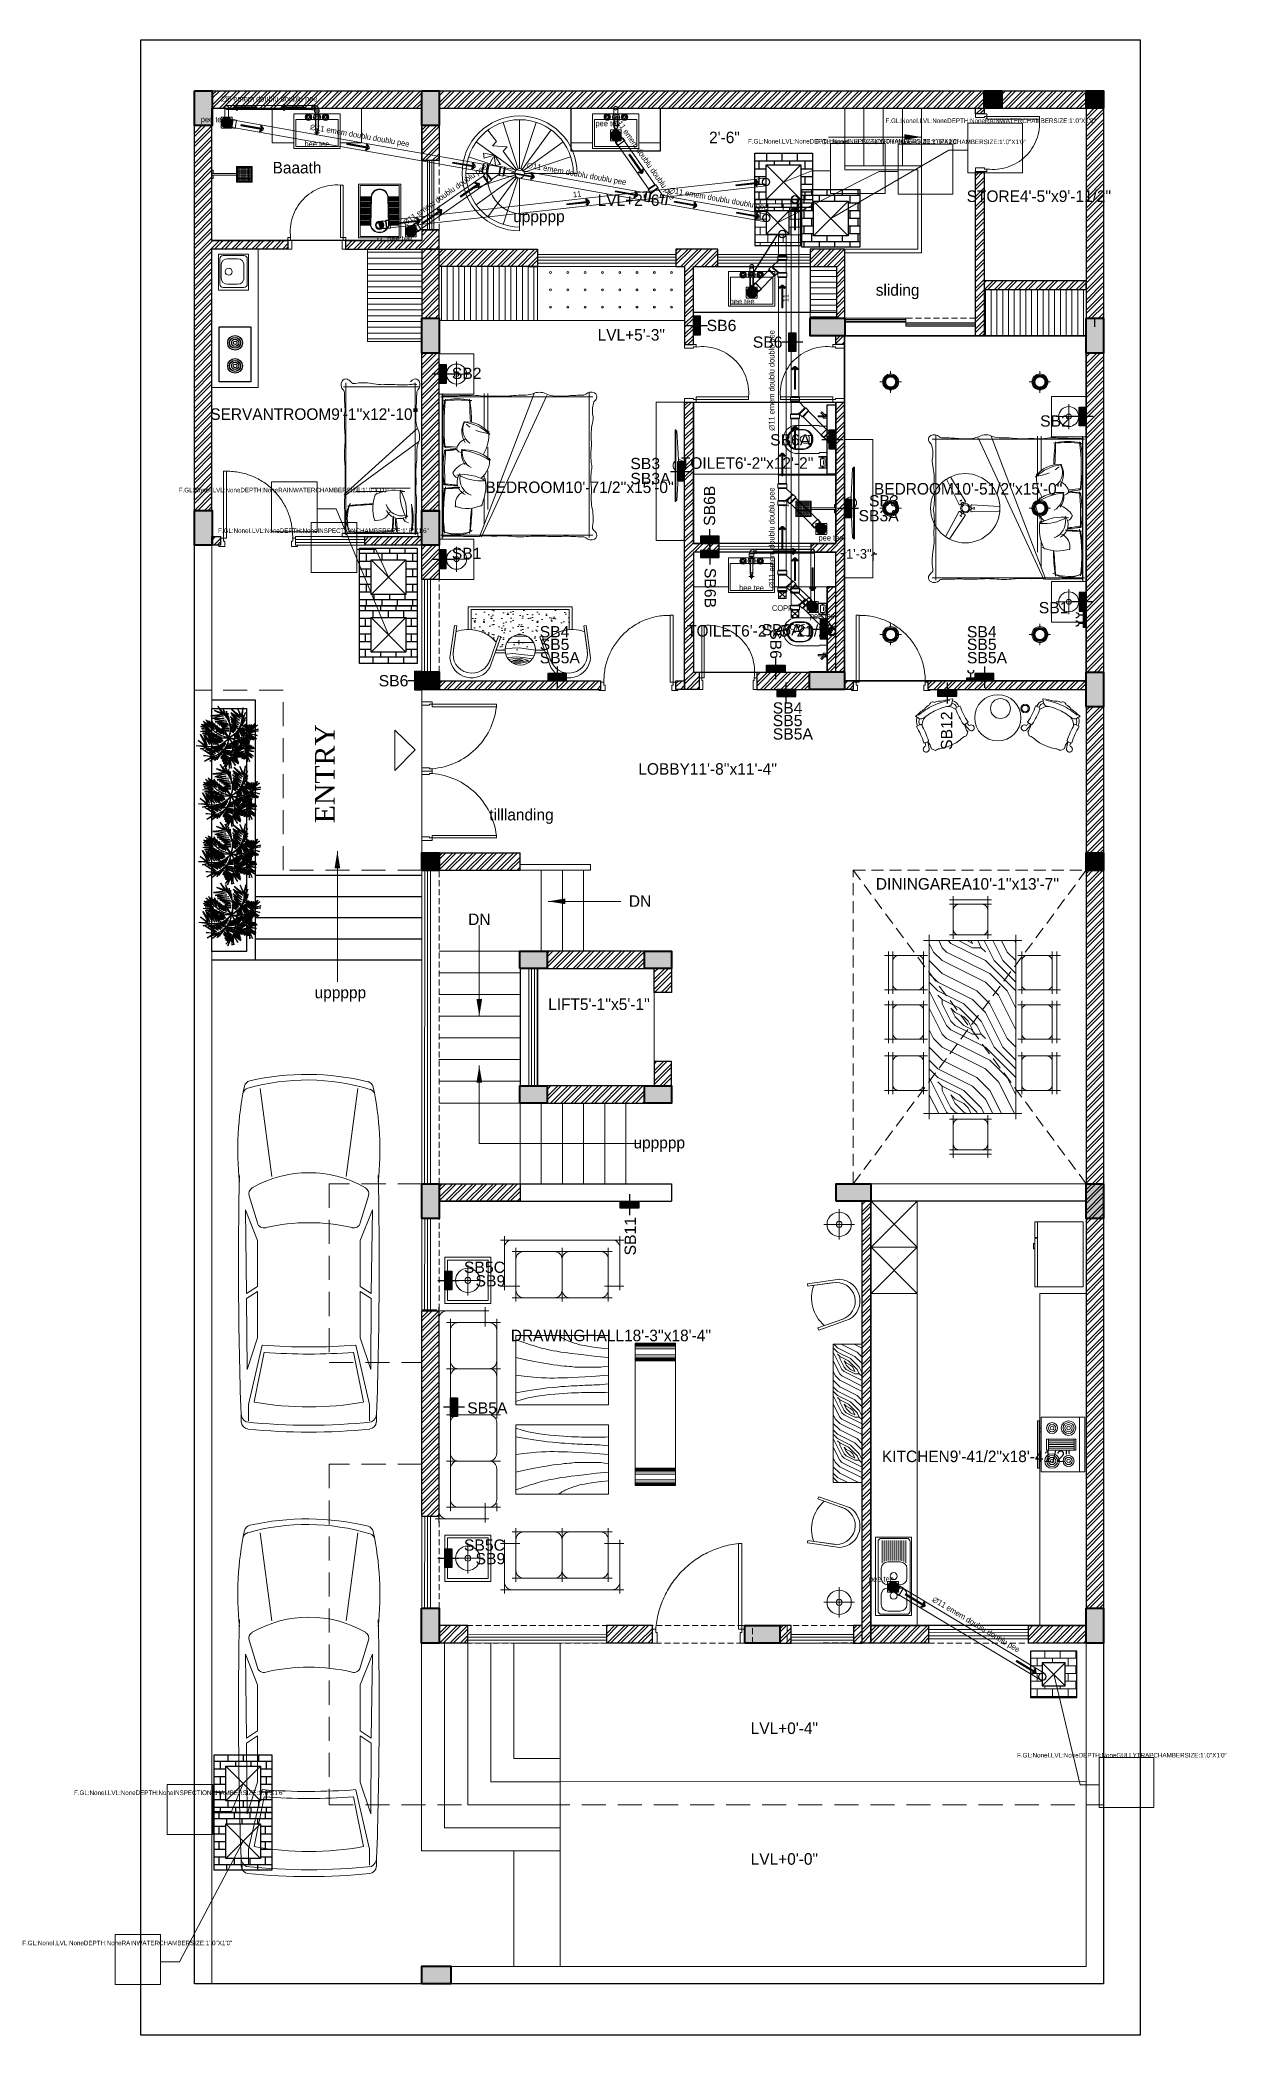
# Model space of a CAD drawing. Header units: inches. Extents: x 3094 to 3721, y -16790 to -15753.
import ezdxf
from ezdxf.enums import TextEntityAlignment as Align

# ---------------------------------------------------------------- set-up
doc = ezdxf.new("R2010")
doc.units = ezdxf.units.IN
doc.header["$LTSCALE"] = 25
doc.header["$MEASUREMENT"] = 0
doc.header["$PDMODE"] = 3
for name, pattern in [('ACAD_ISO02W100', [15, 12, -3]), ('Cline', [1, 0.625, -0.125, 0.125, -0.125]), ('DASHED', [0.75, 0.5, -0.25]), ('HIDDEN', [0.375, 0.25, -0.125])]:
    doc.linetypes.add(name, pattern=pattern)
for name, color, linetype, lineweight in [('.09', 106, 'Continuous', 9), ('A-Anno-Scrn', 250, 'Continuous', 25), ('ACCESORIES', 150, 'Continuous', 20), ('C.P. Fitting', 2, 'Continuous', 13), ('Door & Window', 32, 'Continuous', 20), ('E_LITE_POINT_Pen_No__14', 14, 'Continuous', 18), ('E_LITE_POINT_Pen_No__8', 8, 'Continuous', 18), ('ele-cfl', 252, 'Continuous', 13), ('Fixture', 151, 'Continuous', 15), ('FLOOR-GROUND', 7, 'Continuous', 50), ('Furniture', 32, 'Continuous', 9), ('hatch', 252, 'Continuous', 0), ('PP-RWP', 6, 'Continuous', 9), ('PP-SWP', 1, 'Continuous', 9), ('PP-WWP', 3, 'Continuous', 9), ('RWP', 6, 'Continuous', 30), ('SDA - A.C. Duct', 4, 'HIDDEN', 5), ('SDA - Bathroom Fittings & Fixtures', 52, 'Continuous', 5), ('SDA - Brick Wall', 7, 'Continuous', 30), ('SDA - Brick Wall Light', 254, 'Continuous', 20), ('SDA - Column', 6, 'Continuous', 40), ('SDA - Countour Lines', 57, 'ACAD_ISO02W100', 5), ('SDA - Door Frame', 49, 'Continuous', 13), ('SDA - Flooring Type 2', 113, 'Continuous', 18), ('SDA - Furniture', 36, 'Continuous', 9), ('SDA - Hatch Dark', 250, 'Continuous', 5), ('SDA - Hatch Lite', 252, 'Continuous', 0), ('SDA - Kitchen Counter', 21, 'Continuous', 18), ('SDA - Kitchen Fixtures', 192, 'Continuous', 5), ('SDA - Leader', 66, 'Continuous', 9), ('SDA - Loose Furniture', 32, 'Continuous', 5), ('SDA - Overhead Lines', 252, 'DASHED', 9), ('SDA - Partition High', 215, 'Continuous', 20), ('SDA - R.C.P. 18', 112, 'Continuous', 18), ('SDA - Railing', 247, 'Continuous', 15), ('SDA - Slab', 6, 'Continuous', 35), ('SDA - Staircase', 1, 'Continuous', 13), ('SDA - Window', 146, 'Continuous', 13), ('STAIR CASE', 1, 'Continuous', 25), ('Sunk', 142, 'Continuous', 20), ('SWP', 1, 'Continuous', 30), ('TEL', 220, 'Continuous', 30), ('wire', 230, 'Continuous', 5), ('WWP', 94, 'Continuous', 30)]:
    doc.layers.add(name, color=color, linetype=linetype, lineweight=lineweight)
for name, color, linetype in [('107 CAVERI MAIN XREF$0$FORMAT', 7, 'Continuous'), ('ELEV', 7, 'Continuous'), ('FORMAT', 7, 'Continuous'), ('LCD-LOOPING', 160, 'Continuous')]:
    doc.layers.add(name, color=color, linetype=linetype)
for name, color, linetype, true_color in [('LCD-ELECTRICAL SYMBOL', 34, 'Continuous', 0x994200), ('PP- KITCHEN 1', 34, 'Continuous', 0x994200), ('PP-OUTER ', 34, 'Continuous', 0x994200), ('PP-ROOM 1', 34, 'Continuous', 0x994200), ('PP-TOILET 1', 34, 'Continuous', 0x994200), ('PP-TOILET 2', 34, 'Continuous', 0x994200), ('PP-TOILET 3', 34, 'Continuous', 0x994200), ('PP-TOILET 4', 34, 'Continuous', 0x994200), ('PP-TOILET 5', 34, 'Continuous', 0x994200)]:
    doc.layers.add(name, color=color, linetype=linetype, true_color=true_color)
doc.styles.add('arial', font='ARIALN.TTF')
doc.styles.add('door', font='times.ttf', dxfattribs={"height": 6})
doc.styles.add('JB', font='GOTHIC.TTF', dxfattribs={"height": 5})
doc.styles.add('spectrum', font='arial.ttf')
doc.dimstyles.new('Plan', dxfattribs={"dimtxt": 5.5, "dimasz": 3, "dimexe": 3, "dimexo": 12, "dimgap": 1, "dimtad": 1, "dimdec": 1, "dimzin": 3, "dimlunit": 4, "dimblk": 'ARCHTICK', "dimcen": 2.5, "dimdle": 1, "dimclrd": 256, "dimclre": 256, "dimclrt": 7, "dimadec": 0, "dimazin": 0, "dimtfac": 0.75, "dimtdec": 1, "dimtmove": 1, "dimatfit": 3, "dimlwd": -1, "dimlwe": -1, "dimarcsym": 0})
doc.dimstyles.new('SDA NEW STYLE', dxfattribs={"dimscale": 0, "dimtxt": 5, "dimasz": 2, "dimexe": 1, "dimexo": 1, "dimtad": 1, "dimdec": 1, "dimlunit": 4, "dimblk": 'ARCHTICK', "dimcen": 2.5, "dimclrd": 256, "dimclre": 256, "dimclrt": 9, "dimadec": 0, "dimazin": 0, "dimtfac": 0.65, "dimtdec": 1, "dimtmove": 1, "dimatfit": 3, "dimarcsym": 0})
pattern_1 = [(45, (3081.9256, -16917.6346), (-2.65165, 2.65165), []), (45, (3083.6934, -16917.6346), (-2.65165, 2.65165), [])]
pattern_2 = [(45, (1481.198, -7390.683), (-2.6516504, 2.6516504), []), (45, (1482.9656, -7390.683), (-2.6516504, 2.6516504), [])]
pattern_3 = [(45, (3081.9256, -14691.0874), (-2.6516504, 2.6516504), []), (45, (3083.6934, -14691.0874), (-2.6516504, 2.6516504), [])]
pattern_4 = [(45, (10963.8388, -15361.278), (-2.6516504, 2.6516504), []), (45, (10965.6065, -15361.278), (-2.6516504, 2.6516504), [])]

msp = doc.modelspace()

# ---------------------------------------------------------------- texts
at = {"layer": '107 CAVERI MAIN XREF$0$FORMAT', "style": 'JB'}
for s, p in [('uppppp', (3353.56, -15847.8)), ('DN', (3406.09, -16203.8)), ('DN', (3322.57, -16213.29)), ('uppppp', (3250.37, -16251.33)), ('uppppp', (3416.1, -16329.4))]:
    msp.add_text(s, height=6, dxfattribs=at).set_placement(p, align=Align.CENTER)
at = {"layer": '107 CAVERI MAIN XREF$0$FORMAT', "char_height": 6, "width": 172.5924, "attachment_point": 8, "style": 'JB'}
for s, insert in [('2\'-6"', (3449.98, -15806.83)), ('Baaath', (3227.84, -15822.55)), ('LVL+2\'-6"', (3401.56, -15839.46)), ('STORE4\'-5\'\'x9\'-11/2"', (3613.38, -15837.4)), ('sliding', (3539.97, -15887.87)), ('LVL+5\'-3"', (3401.56, -15909.49)), ("SERVANTROOM9'-1''x12'-10''", (3236.84, -15950.7)), ("TOILET6'-2''x12'-2''", (3461.83, -15976.14)), ("BEDROOM10'-71/2''x15'-0''", (3374.72, -15988.74)), ("BEDROOM10'-51/2''x15'-0''", (3576.69, -15989.54)), ("TOILET6'-2''x5'-21/2''", (3468.38, -16063.37)), ("LOBBY11'-8''x11'-4''", (3441.28, -16135.2)), ('tilllanding', (3344.49, -16160.68)), ("DININGAREA10'-1''x13'-7''", (3576.3, -16194.96)), ("LIFT5'-1''x5'-1''", (3384.8, -16257.52)), ("DRAWINGHALL18'-3''x18'-4''", (3391.03, -16429.75)), ('KITCHEN9\'-41/2"x18\'-41/2"', (3580.83, -16492.61)), ('LVL+0\'-4"', (3481.1, -16633.98)), ('LVL+0\'-0"', (3481.1, -16701.94))]:
    msp.add_mtext(s, dxfattribs=dict(at, insert=insert))
at = {"layer": 'FLOOR-GROUND', "color": 181, "style": 'door'}
msp.add_text('ENTRY', height=10.236, rotation=90, dxfattribs=at).set_placement((3247.37, -16134.58), align=Align.CENTER)
at = {"layer": 'LCD-LOOPING', "color": 5, "linetype": 'Cline', "ltscale": 0.25, "true_color": 0x1c0df2, "char_height": 5.85, "style": 'spectrum'}
for s, width, gutter_width, insert, attachment_point in [('SB6', 19.9061, 1, (3440.74, -15898.59, 0.25), 1), ('SB6', 19.9061, 1, (3480.14, -15907.25, 0.25), 3), ('SB2', 19.9061, 1, (3308.28, -15923.48, 0.25), 1), ('SB2', 19.9061, 1, (3614.04, -15948.26, 0.25), 1), ('SB6A', 30.466, 7.35, (3473.71, -15958.07, 0.25), 1), ('SB3', 19.9061, 1, (3401.09, -15970.38, 0.25), 1), ('SB3A', 19.9061, 1, (3401.09, -15978.15, 0.25), 1), ('SB3', 19.9061, 1, (3540.55, -15989.75, 0.25), 3), ('SB3A', 19.9061, 1, (3540.55, -15997.52, 0.25), 3), ('SB1', 19.9061, 1, (3308.28, -16017.08, 0.25), 1), ('SB1', 19.9061, 1, (3613.33, -16045.33, 0.25), 1), ('SB4', 19.9061, 1, (3353.96, -16057.84, 0.25), 1), ('SB6A', 30.466, 7.35, (3469.21, -16056.77, 0.25), 1), ('SB4', 19.9061, 1, (3575.98, -16057.84, 0.25), 1), ('SB5', 19.9061, 1, (3353.96, -16064.39, 0.25), 1), ('SB5', 19.9061, 1, (3575.98, -16064.39, 0.25), 1), ('SB5A', 30.466, 7.35, (3353.96, -16071.35, 0.25), 1), ('SB5A', 30.466, 7.35, (3575.98, -16071.35, 0.25), 1), ('SB6', 19.9061, 1, (3285.71, -16083.32, 0.25), 3), ('SB4', 19.9061, 1, (3475.08, -16097.47), 1), ('SB5', 19.9061, 1, (3475.08, -16104.02), 1), ('SB5A', 30.466, 7.35, (3475.08, -16110.98), 1), ('SB5C', 30.466, 7.35, (3335.92, -16388.27, 0.25), 3), ('SB9', 30.466, 7.35, (3336.06, -16395.33, 0.25), 3), ('SB5A', 30.466, 7.35, (3337.19, -16461.43, 0.25), 3), ('SB5C', 30.466, 7.35, (3335.92, -16532.71, 0.25), 3), ('SB9', 30.466, 7.35, (3336.06, -16539.78, 0.25), 3)]:
    msp.add_mtext_dynamic_manual_height_columns(s, width=width, gutter_width=gutter_width, heights=[6.79], dxfattribs=dict(at, insert=insert, attachment_point=attachment_point))
for s, width, gutter_width, insert, attachment_point, rotation in [('SB6B', 27.1741, 1, (3439.28, -15984.82, 0.25), 3, 90), ('SB6B', 27.1741, 1, (3445.52, -16048.45, 0.25), 3, 270), ('SB6', 19.9061, 1, (3479.6, -16074.88, 0.25), 3, 270), ('SB12', 30.466, 7.35, (3568.42, -16122.2, 0.25), 7, 90), ('SB11', 19.9061, 1, (3398.09, -16385.05, 0.25), 1, 90)]:
    msp.add_mtext_dynamic_manual_height_columns(s, width=width, gutter_width=gutter_width, heights=[6.79], dxfattribs=dict(at, insert=insert, attachment_point=attachment_point, rotation=rotation))
at = {"layer": 'PP-RWP', "char_height": 2.3622, "attachment_point": 2, "style": 'arial'}
for insert in [(3588.3, -15793.89), (3220.93, -15985.91), (3139.6, -16741.36)]:
    msp.add_mtext('F.GL:NoneI.LVL:NoneDEPTH:NoneRAINWATERCHAMBERSIZE:1\'.0"X1\'0"', dxfattribs=dict(at, insert=insert))
at = {"layer": 'PP-SWP', "style": 'arial'}
for s, insert, char_height, attachment_point in [('F.GL:NoneI.LVL:NoneDEPTH:NoneINSPECTIONCHAMBERSIZE:1\'.6"X1\'6"', (3516.98, -15804.57), 2.3622, 2), ('F.GL:NoneI.LVL:NoneDEPTH:NoneINSPECTIONCHAMBERSIZE:1\'.6"X1\'6"', (3241.55, -16007.04), 2.3622, 2), ('COPF', (3486.6, -16058.44), 2.953, 5), ('F.GL:NoneI.LVL:NoneDEPTH:NoneINSPECTIONCHAMBERSIZE:1\'.6"X1\'6"', (3166.68, -16663.24), 2.3622, 2)]:
    msp.add_mtext(s, dxfattribs=dict(at, insert=insert, char_height=char_height, attachment_point=attachment_point))
at = {"layer": 'PP-SWP', "char_height": 2.953, "attachment_point": 8, "style": 'arial'}
for insert, rotation in [((3373.52, -15834.71), 6.38141), ((3483.42, -15887.26), 90), ((3483.42, -15994.04), 90)]:
    msp.add_mtext('11', dxfattribs=dict(at, insert=insert, rotation=rotation))
at = {"layer": 'PP-WWP', "style": 'arial'}
for s, insert, char_height, attachment_point in [('∅5 emem doublu doublu pee', (3213.38, -15785.97), 2.9528, 8), ('pee tee', (3184.27, -15794.81), 2.953, 5), ('pee tee', (3389.44, -15796.9), 2.953, 5), ('bee tee', (3238.17, -15807.2), 2.953, 5), ('F.GL:NoneI.LVL:NoneDEPTH:NoneGULLYTRAPCHAMBERSIZE:1\'.0"X1\'0"', (3552.09, -15804.88), 2.3622, 2), ('pee tee', (3281.19, -15856.69), 2.953, 5), ('pee tee', (3459.14, -15889.44), 2.953, 5), ('pee tee', (3505.34, -16012.32), 2.953, 5), ('bee tee', (3464.04, -16037.97), 2.953, 5), ('COPF', (3480.06, -16048.49), 2.953, 5), ('pee tee', (3500.84, -16052.88), 2.953, 5), ('pee tee', (3531.55, -16553.73), 2.953, 5), ('F.GL:NoneI.LVL:NoneDEPTH:NoneGULLYTRAPCHAMBERSIZE:1\'.0"X1\'0"', (3656.53, -16643.73), 2.3622, 2)]:
    msp.add_mtext(s, dxfattribs=dict(at, insert=insert, char_height=char_height, attachment_point=attachment_point))
at = {"layer": 'PP-WWP', "char_height": 2.9528, "attachment_point": 8, "style": 'arial'}
for insert, rotation in [((3260.09, -15804.99), 349.97748), ((3406.47, -15815.69), 304.97523), ((3306.01, -15835.44), 34.98233), ((3372.73, -15824.89), 349.97748), ((3446.49, -15837.93), 349.97748), ((3476.88, -15930.11), 90), ((3476.88, -16011.9), 90), ((3579.6, -16578.9), 328.9871)]:
    msp.add_mtext('∅11 emem doublu doublu pee', dxfattribs=dict(at, insert=insert, rotation=rotation))

# ---------------------------------------------------------------- blocks, each defined once
blk = doc.blocks.new('seqfwredq')
at = {"layer": 'SDA - Furniture'}
for p, q in [((5499.3, 34), (5505.4, -11.7)), ((5550.1, 34), (5544.1, -11.7)), ((5492.3, -72.7), (5491.7, -29.1)), ((5491.7, -29.1), (5498, -45)), ((5493.6, -21.8), (5497.9, -35.9)), ((5557.7, -29.1), (5551.3, -45)), ((5555.7, -21.8), (5551.4, -35.9)), ((5557.1, -72.7), (5557.7, -29.1)), ((5498, -45), (5498, -68.9)), ((5551.3, -45), (5551.3, -68.9)), ((5498, -68.9), (5492.3, -72.7)), ((5498, -71.5), (5492.3, -75.3)), ((5498, -71.5), (5498, -95.6)), ((5551.3, -68.9), (5557.1, -72.7)), ((5551.3, -71.5), (5557.1, -75.3)), ((5551.3, -71.5), (5551.3, -95.6)), ((5492.6, -112.1), (5492.3, -75.3)), ((5556.8, -112.1), (5557.1, -75.3)), ((5498, -95.6), (5492.6, -112.1)), ((5500.4, -99.5), (5493.3, -130.4)), ((5496.3, -129), (5501.5, -103.2)), ((5553.1, -129), (5547.9, -103.2)), ((5549.1, -99.5), (5556.2, -130.4)), ((5551.3, -95.6), (5556.8, -112.1)), ((5493.3, -130.4), (5493.3, -138.8)), ((5556.2, -130.4), (5556.2, -138.8))]:
    blk.add_line(p, q, dxfattribs=at)
for centre, radius, start, end in [((5646.6, 2.1), 158.9, 167.9662, 186.0427), ((5494.1, 30.6), 3.79, 107.8179, 168.3942), ((5494.9, 34.3), 3.79, 104.3452, 166.6607), ((5523.6, -74.3), 112.7, 73.0347, 105.8141), ((5523.6, -94), 135.3, 76.3976, 102.667), ((5554.4, 33.9), 3.79, 13.1156, 74.5941), ((5555.3, 30), 3.79, 11.3249, 70.8826), ((5402.3, 1.7), 159.3, 354.1224, 11.9744), ((5524.7, -68.8), 59, 60.0774, 119.9226), ((7842, -56.8), 2353.9, 178.8902, 182.0123), ((5497.1, -20.8), 3.63, 121.1455, 196.7984), ((5552.2, -20.8), 3.63, 343.2016, 58.8545), ((3207.3, -56.8), 2353.9, 357.9877, 1.1098), ((5501.4, -34.9), 3.63, 196.7984, 283.6631), ((5524.7, -136), 100.2, 77.0683, 102.9317), ((5547.9, -34.9), 3.63, 256.3369, 343.2016), ((5524.7, 215.5), 315.9, 265.5919, 274.4407), ((5524.7, 213.4), 317.5, 265.7971, 274.2029), ((5524.7, 27), 158.6, 259.6897, 280.3103), ((5495, -134.7), 5.57, 184.3987, 237.5288), ((5493.4, -139.3), 3.79, 182.1119, 263.4899), ((5524.7, 172.1), 313.2, 264.0142, 275.9858), ((5524.7, 170.9), 315.6, 264.2342, 275.7658), ((5555.9, -139.3), 3.79, 276.5101, 357.8881), ((5554.3, -134.7), 5.57, 302.4712, 355.6013)]:
    blk.add_arc(centre, radius, start, end, dxfattribs=at)
blk = doc.blocks.new('A$C8f570909')
at = {"layer": 'LCD-ELECTRICAL SYMBOL', "true_color": 0xcd6928}
h = blk.add_hatch(color=32, dxfattribs=at)
h.dxf.hatch_style = 1
h.paths.add_polyline_path([(0, 0), (8, 0), (8, 3), (0, 3)])
at = {"layer": 'LCD-ELECTRICAL SYMBOL', "color": 32, "true_color": 0xcd6928}
blk.add_line((4, -3), (4, 5.99), dxfattribs=at)
blk.add_lwpolyline([(0, 0), (8, 0), (8, 3), (0, 3)], close=True, dxfattribs=at)
blk = doc.blocks.new('A$C128E3675')
at = {"layer": 'SWP', "lineweight": -3, "ltscale": 30}
h = blk.add_hatch(dxfattribs=at)
h.set_pattern_fill('AR-B816', color=9, scale=0.5, style=0)
h.paths.add_polyline_path([(-15, 15), (-15, -15), (15, -15), (15, 15)])
h.paths.add_polyline_path([(9, 9), (9, -9), (-9, -9), (-9, 9)], flags=16)
at = {"layer": 'SWP', "lineweight": 30, "ltscale": 30}
for p, q in [((-9, 9), (9, -9)), ((-9, -9), (9, 9))]:
    blk.add_line(p, q, dxfattribs=at)
for points in [[(-15, 15), (15, 15), (15, -15), (-15, -15)], [(-9, 9), (9, 9), (9, -9), (-9, -9)]]:
    blk.add_lwpolyline(points, close=True, dxfattribs=at)
blk = doc.blocks.new('GT 1')
at = {"layer": 'WWP', "lineweight": 15}
h = blk.add_hatch(dxfattribs=at)
h.set_pattern_fill('AR-B816', color=9, scale=0.5, style=0)
h.paths.add_polyline_path([(376155.1, 227649.5), (376131.1, 227649.5), (376131.1, 227673.5), (376155.1, 227673.5)])
h.paths.add_polyline_path([(376149.1, 227667.5), (376137.1, 227667.5), (376137.1, 227655.5), (376149.1, 227655.5)], flags=16)
at = {"layer": 'PP-WWP', "lineweight": 30}
for p, q in [((376149.1, 227655.5), (376137.1, 227667.5)), ((376137.1, 227655.5), (376149.1, 227667.5))]:
    blk.add_line(p, q, dxfattribs=at)
for points in [[(376155.1, 227649.5), (376155.1, 227673.5), (376131.1, 227673.5), (376131.1, 227649.5)], [(376149.1, 227655.5), (376149.1, 227667.5), (376137.1, 227667.5), (376137.1, 227655.5)]]:
    blk.add_lwpolyline(points, close=True, dxfattribs=at)
blk = doc.blocks.new('e54tr')
at = {"layer": 'SWP', "lineweight": -3, "ltscale": 30}
h = blk.add_hatch(dxfattribs=at)
h.set_pattern_fill('AR-B816', color=9, scale=0.3, style=0)
h.set_pattern_definition([(0, (20454.8376, -45152.2736), (0, 2.4), []), (90, (20454.8376, -45152.2736), (-2.4, 2.4), [2.4, -2.4])])
h.paths.add_polyline_path([(20445.84, -45143.27), (20445.84, -45161.27), (20463.84, -45161.27), (20463.84, -45143.27)])
h.paths.add_polyline_path([(20460.24, -45146.87), (20460.24, -45157.67), (20449.44, -45157.67), (20449.44, -45146.87)], flags=16)
at = {"layer": 'RWP', "ltscale": 15}
for p, q in [((20449.44, -45157.67), (20460.24, -45146.87)), ((20449.44, -45146.87), (20460.24, -45157.67))]:
    blk.add_line(p, q, dxfattribs=at)
for points in [[(20445.84, -45143.27), (20463.84, -45143.27), (20463.84, -45161.27), (20445.84, -45161.27)], [(20449.44, -45146.87), (20460.24, -45146.87), (20460.24, -45157.67), (20449.44, -45157.67)]]:
    blk.add_lwpolyline(points, close=True, dxfattribs=at)
blk = doc.blocks.new('*U11')
at = {"color": 0, "linetype": 'ByBlock'}
blk.add_lwpolyline([(-35, 710), (-35, 0), (-70, 0), (-70, 710)], close=True, dxfattribs=at)
for points in [[(-730, -155), (-780, -155), (-780, -143), (-780, -143), (-780, 0), (-745, 0), (-745, -35), (-730, -35), (-730, -155)], [(0, -155), (0, -143), (0, -143), (0, 0), (-35, 0), (-35, -35), (-50, -35), (-50, -155), (0, -155)]]:
    blk.add_lwpolyline(points, dxfattribs=at)
at = {"color": 250, "linetype": 'DASHED', "ltscale": 250}
blk.add_arc((-121, 83), 629, 85.3117, 187.5836, dxfattribs=at)
blk = doc.blocks.new('c')
at = {"layer": 'SDA - Hatch Dark'}
h = blk.add_hatch(color=256, dxfattribs=at)
h.dxf.hatch_style = 1
h.paths.add_polyline_path([(404.3, 589), (404.3, 598.1), (422.4, 598.1), (422.4, 589)])
at = {"layer": 'SDA - Column'}
blk.add_lwpolyline([(404.3, 589), (404.3, 598.1), (422.4, 598.1), (422.4, 589)], close=True, dxfattribs=at)
blk = doc.blocks.new('c2')
at = {"layer": 'SDA - Hatch Dark'}
h = blk.add_hatch(color=256, dxfattribs=at)
h.dxf.hatch_style = 1
h.paths.add_polyline_path([(407.4, 592.4), (407.4, 601.4), (421.5, 601.4), (421.5, 592.4)])
at = {"layer": 'SDA - Column'}
blk.add_lwpolyline([(407.4, 592.4), (407.4, 601.4), (421.5, 601.4), (421.5, 592.4)], close=True, dxfattribs=at)
blk = doc.blocks.new('sdfc3')
at = {"layer": 'SDA - Hatch Dark'}
h = blk.add_hatch(color=256, dxfattribs=at)
h.dxf.hatch_style = 1
h.paths.add_polyline_path([(388.1, 597.1), (388.1, 606.2), (397.2, 606.2), (397.2, 597.1)])
at = {"layer": 'SDA - Column'}
blk.add_lwpolyline([(388.1, 597.1), (388.1, 606.2), (397.2, 606.2), (397.2, 597.1)], close=True, dxfattribs=at)
blk = doc.blocks.new('DGG')
at = {"layer": 'SDA - Hatch Dark'}
h = blk.add_hatch(color=256, dxfattribs=at)
h.dxf.hatch_style = 1
h.paths.add_polyline_path([(210.3, 171.1), (210.3, 180.2), (225.4, 180.2), (225.4, 171.1)])
at = {"layer": 'SDA - Column'}
blk.add_lwpolyline([(210.3, 171.1), (210.3, 180.2), (225.4, 180.2), (225.4, 171.1)], close=True, dxfattribs=at)
blk = doc.blocks.new('_ArchTick')
at = {"color": 0, "linetype": 'ByBlock', "const_width": 0.15}
blk.add_lwpolyline([(-0.5, -0.5), (0.5, 0.5)], dxfattribs=at)
blk = doc.blocks.new('wash basin')
at = {"layer": 'SDA - Bathroom Fittings & Fixtures'}
for p, q in [((4098.5, -1296.2), (4098.2, -1296.2)), ((4098.5, -1296.6), (4098.2, -1296.6)), ((4099, -1295.8), (4099, -1295.5)), ((4099, -1297), (4099, -1297.3)), ((4099.3, -1295.8), (4099.3, -1295.5)), ((4099.3, -1297), (4099.3, -1297.3)), ((4099.7, -1296.2), (4100, -1296.2)), ((4099.7, -1296.6), (4100, -1296.6)), ((4103, -1297.5), (4103, -1301.9)), ((4103.5, -1303.2), (4103.5, -1305.8)), ((4104.2, -1301.9), (4104.2, -1297.5)), ((4107.4, -1296.2), (4107.1, -1296.2)), ((4107.4, -1296.6), (4107.1, -1296.6)), ((4107.9, -1295.8), (4107.9, -1295.5)), ((4107.9, -1297), (4107.9, -1297.3)), ((4108.2, -1295.8), (4108.2, -1295.5)), ((4108.2, -1297), (4108.2, -1297.3)), ((4108.6, -1296.2), (4108.9, -1296.2)), ((4108.6, -1296.6), (4108.9, -1296.6)), ((4102.2, -1304.5), (4104.8, -1304.5))]:
    blk.add_line(p, q, dxfattribs=at)
for points in [[(4091.5, -1312.7), (4115.5, -1312.7), (4115.5, -1294.7), (4091.5, -1294.7)], [(4092.5, -1311.7), (4114.5, -1311.7), (4114.5, -1297.7), (4092.5, -1297.7)]]:
    blk.add_lwpolyline(points, close=True, dxfattribs=at)
for centre, radius in [((4099.1, -1296.4), 1.69), ((4097.9, -1296.4), 0.343), ((4099.1, -1296.4), 0.614), ((4099.1, -1295.2), 0.343), ((4099.1, -1297.6), 0.343), ((4100.4, -1296.4), 0.343), ((4103.5, -1304.5), 0.712), ((4103.6, -1296.4), 0.614), ((4108, -1296.4), 1.69), ((4106.8, -1296.4), 0.343), ((4108, -1296.4), 0.614), ((4108, -1295.2), 0.343), ((4108, -1297.6), 0.343), ((4109.2, -1296.4), 0.343)]:
    blk.add_circle(centre, radius, dxfattribs=at)
for centre, radius, start, end in [((4099.1, -1296.4), 1.23, 105.2407, 164.2093), ((4099.1, -1296.4), 1.23, 196.2342, 253.9047), ((4099.1, -1296.4), 1.23, 16.4413, 74.0789), ((4099.1, -1296.4), 1.23, 286.12, 344.0884), ((4103.6, -1296.4), 1.84, 289.6514, 250.3603), ((4103.6, -1296.4), 1.23, 300.3431, 239.7554), ((4103.6, -1301.9), 0.614, 180, 0), ((4108, -1296.4), 1.23, 106.12, 164.0884), ((4108, -1296.4), 1.23, 196.4413, 254.0789), ((4108, -1296.4), 1.23, 285.2407, 344.2093), ((4108, -1296.4), 1.23, 16.2342, 73.9047)]:
    blk.add_arc(centre, radius, start, end, dxfattribs=at)
blk = doc.blocks.new('DDD')
at = {"layer": 'SDA - Leader'}
blk.add_lwpolyline([(248.5, 1104.6), (242.8, 1105.7), (243.2, 1103.1), (248.3, 1104.6), (249, 1099.2), (251.6, 1099.8), (248.5, 1104.7)], dxfattribs=at)
blk.add_arc((264.2, 1093.2), 19.4, 146.8817, 273.2844, dxfattribs=at)
at = {"layer": 'SDA - Railing'}
blk.add_line((291.5, 1095.2), (289.5, 1095.2), dxfattribs=at)
blk.add_lwpolyline([(261.6, 1065.3), (261.6, 1067.3)], dxfattribs=at)
for radius, start in [(29.9, 360), (27.9, 0)]:
    blk.add_arc((261.6, 1095.2), radius, start, 270, dxfattribs=at)
at = {"layer": 'SDA - Staircase'}
for p, q in [((260.8, 1097.5), (253, 1121.7)), ((261.6, 1123.1), (261.6, 1097.6)), ((262.3, 1097.5), (270.2, 1121.7)), ((259.6, 1096.6), (239, 1111.6)), ((278, 1117.8), (263, 1097.2)), ((263.6, 1096.6), (284.2, 1111.6)), ((288.1, 1103.8), (263.9, 1095.9)), ((289.5, 1095.2), (264, 1095.2))]:
    blk.add_line(p, q, dxfattribs=at)
for points in [[(260.1, 1097.1), (253.1, 1106.8), (255.2, 1109), (247.5, 1109.5), (249.6, 1111.7), (245.1, 1117.7)], [(259.2, 1095.9), (235, 1103.8)], [(259.2, 1095.2), (233.7, 1095.2)], [(259.2, 1094.4), (235.1, 1086.5)], [(239, 1078.8), (259.6, 1093.7)], [(260.2, 1093.3), (245.1, 1072.6)], [(253, 1068.6), (260.9, 1092.9)], [(261.6, 1092.7), (261.6, 1067.3)]]:
    blk.add_lwpolyline(points, dxfattribs=at)
blk.add_circle((261.6, 1095.2), 2.45, dxfattribs=at)
blk = doc.blocks.new('*U10')
at = {"color": 0, "linetype": 'ByBlock'}
blk.add_lwpolyline([(-35, 940), (-35, 0), (-70, 0), (-70, 940)], close=True, dxfattribs=at)
for points in [[(-960, -150), (-1010, -150), (-1010, -138), (-1010, -138), (-1010, 0), (-975, 0), (-975, -35), (-960, -35), (-960, -150)], [(0, -150), (0, -138), (0, -138), (0, 0), (-35, 0), (-35, -35), (-50, -35), (-50, -150), (0, -150)]]:
    blk.add_lwpolyline(points, dxfattribs=at)
at = {"color": 250, "linetype": 'DASHED', "ltscale": 250}
blk.add_arc((47, -79), 1025, 96.5703, 175.6032, dxfattribs=at)
blk = doc.blocks.new('*U12')
at = {"color": 0, "linetype": 'ByBlock'}
blk.add_lwpolyline([(-35, 786), (-35, 0), (-70, 0), (-70, 786)], close=True, dxfattribs=at)
for points in [[(-830, -95), (-901, -95), (-901, -83), (-880, -83), (-880, 0), (-845, 0), (-845, -35), (-830, -35), (-830, -95)], [(21, -95), (21, -83), (0, -83), (0, 0), (-35, 0), (-35, -35), (-50, -35), (-50, -95), (21, -95)]]:
    blk.add_lwpolyline(points, dxfattribs=at)
at = {"color": 250, "linetype": 'DASHED', "ltscale": 250}
blk.add_arc((-78, 19), 767, 89.3856, 181.4167, dxfattribs=at)
blk = doc.blocks.new('A$C13EB4079')
at = {"color": 70}
blk.add_line((0.0166, 0.0926, 0.0043), (0.04, 0.097, 0.0043), dxfattribs=at)
at = {"color": 92, "elevation": 0.0043}
for points in [[(0.0639, 0.1221), (0.0776, 0.1382), (0.0605, 0.1232), (0.0758, 0.141), (0.0595, 0.1258), (0.074, 0.1439), (0.0581, 0.1271), (0.0668, 0.1485), (0.0578, 0.129), (0.0625, 0.1508), (0.0518, 0.1273), (0.0596, 0.1531), (0.051, 0.1308), (0.0567, 0.1526), (0.0475, 0.1324), (0.0548, 0.1551), (0.0455, 0.1348), (0.0526, 0.1553), (0.0446, 0.1447), (0.0517, 0.157), (0.0436, 0.1514), (0.0487, 0.1588), (0.0377, 0.1628), (0.0535, 0.1582), (0.0403, 0.1697), (0.059, 0.1569), (0.0524, 0.1745), (0.0638, 0.1549), (0.0574, 0.1761), (0.0694, 0.1508), (0.0714, 0.1757), (0.0714, 0.1515), (0.0814, 0.1756), (0.0731, 0.1496), (0.0842, 0.1729), (0.0758, 0.1483), (0.0839, 0.1676), (0.0793, 0.1449), (0.086, 0.1673), (0.0815, 0.1433), (0.0875, 0.1605), (0.0833, 0.1418), (0.0922, 0.1581), (0.0857, 0.1392), (0.0956, 0.1574), (0.0868, 0.137), (0.098, 0.1521), (0.087, 0.1333), (0.0982, 0.1484), (0.0884, 0.1306), (0.1005, 0.1485), (0.0919, 0.1245), (0.1017, 0.1436), (0.0945, 0.1213), (0.1017, 0.1368), (0.0952, 0.1165)], [(0.1339, 0.1229), (0.1313, 0.1172), (0.135, 0.1356), (0.1284, 0.1149), (0.1321, 0.1333), (0.1254, 0.1141), (0.1307, 0.1351), (0.1185, 0.1126), (0.1262, 0.1327), (0.1144, 0.1125), (0.1211, 0.1282), (0.0947, 0.0958)], [(0.1316, 0.125), (0.1303, 0.1245)], [(0.1324, 0.1227), (0.1351, 0.1234), (0.1323, 0.1222)], [(0.1355, 0.0902), (0.1383, 0.1111), (0.1386, 0.0884), (0.1416, 0.1117), (0.1412, 0.0894), (0.1449, 0.1122), (0.1431, 0.0892), (0.1532, 0.11), (0.1447, 0.0903), (0.1577, 0.1083), (0.1475, 0.0847), (0.1614, 0.1077), (0.1505, 0.0864), (0.163, 0.1053), (0.1541, 0.0848), (0.1661, 0.1054), (0.1572, 0.085), (0.1678, 0.104), (0.1652, 0.0909), (0.1695, 0.1044), (0.1709, 0.0946), (0.1732, 0.1019), (0.1833, 0.0979), (0.1693, 0.1066), (0.1866, 0.1045), (0.1646, 0.1098), (0.1822, 0.1167), (0.1599, 0.1121), (0.1799, 0.1215), (0.1532, 0.1135), (0.1703, 0.1316), (0.1523, 0.1155), (0.1636, 0.139), (0.1498, 0.1154), (0.1597, 0.1393), (0.147, 0.1166), (0.1559, 0.1354), (0.1421, 0.1169), (0.1543, 0.1369), (0.1394, 0.1175), (0.1482, 0.1334), (0.1371, 0.1178), (0.1433, 0.1353), (0.1336, 0.1178), (0.1405, 0.1374), (0.134, 0.1231)], [(0.0166, 0.0926), (0.0309, 0.0931), (0.007, 0.0826), (0.0257, 0.087), (0.001, 0.0683), (0.0214, 0.0792), (0.0132, 0.0575), (0.0253, 0.0814), (0.0275, 0.0463), (0.0296, 0.0836), (0.0362, 0.0511), (0.0361, 0.0849), (0.0392, 0.0567), (0.0422, 0.091), (0.0449, 0.0652)], [(0.0462, 0.0659), (0.0478, 0.0923), (0.0505, 0.0681)], [(0.0512, 0.0685), (0.053, 0.0953), (0.0552, 0.0706)], [(0.0553, 0.0707), (0.0569, 0.0992), (0.0604, 0.0754), (0.0599, 0.0932), (0.0622, 0.0815), (0.063, 0.0958), (0.0646, 0.0797)], [(0.0948, 0.0957), (0.1116, 0.0801), (0.1083, 0.0818), (0.1206, 0.0618), (0.1169, 0.0652), (0.1247, 0.0424), (0.1197, 0.055), (0.1286, 0.0322), (0.121, 0.0478), (0.1279, 0.025), (0.1217, 0.0379), (0.1234, 0.012), (0.1187, 0.0305), (0.1135, 0), (0.1137, 0.0231), (0.0983, 0.0058), (0.1139, 0.0276), (0.0817, 0.0134), (0.1138, 0.0324), (0.0819, 0.0233), (0.112, 0.0388), (0.0855, 0.0286), (0.1146, 0.047), (0.0837, 0.0349), (0.1132, 0.0526), (0.0871, 0.0426), (0.1135, 0.0586), (0.0897, 0.0488), (0.1151, 0.0639), (0.0924, 0.056), (0.1084, 0.0638), (0.097, 0.0603), (0.1093, 0.0677), (0.0931, 0.0613), (0.1084, 0.0721), (0.0859, 0.0619), (0.1055, 0.075), (0.0889, 0.0684), (0.1049, 0.0781), (0.0939, 0.0739), (0.0948, 0.0957)], [(0.131, 0.0913), (0.1315, 0.1116), (0.1323, 0.0909)], [(0.1327, 0.0909), (0.1356, 0.1126), (0.1353, 0.0902)]]:
    blk.add_lwpolyline(points, dxfattribs=at)
at = {"color": 70, "elevation": 0.0043}
for points in [[(0.0941, 0.1538), (0.1119, 0.163), (0.0907, 0.1564), (0.1125, 0.1661), (0.0912, 0.1595), (0.1112, 0.1679), (0.0979, 0.1668), (0.1119, 0.1696), (0.1023, 0.172), (0.1113, 0.1731), (0.1069, 0.184), (0.114, 0.1691), (0.1138, 0.1866), (0.1167, 0.1641), (0.1254, 0.1808), (0.1184, 0.1592), (0.1299, 0.1781), (0.119, 0.1524), (0.1389, 0.1673), (0.1209, 0.1513), (0.1456, 0.1598), (0.1206, 0.1488), (0.1454, 0.156), (0.1214, 0.1458), (0.1412, 0.1527), (0.1212, 0.141), (0.1424, 0.1509), (0.1214, 0.1383), (0.1383, 0.1452), (0.1215, 0.1359), (0.1396, 0.1401), (0.1212, 0.1324), (0.1414, 0.1371), (0.1302, 0.1334)], [(0.095, 0.0956), (0.0799, 0.1135), (0.0814, 0.1101), (0.0621, 0.1234), (0.0653, 0.1195), (0.043, 0.1285), (0.0552, 0.1229), (0.0329, 0.1328), (0.0481, 0.1245), (0.0257, 0.1325), (0.0383, 0.1257), (0.0124, 0.1287), (0.0308, 0.1231), (0, 0.1194), (0.0231, 0.1185), (0.005, 0.1039), (0.0275, 0.1184), (0.0117, 0.087), (0.0324, 0.1181), (0.0251, 0.0968)], [(0.0324, 0.0976), (0.047, 0.1181), (0.0382, 0.0986)], [(0.054, 0.103), (0.0639, 0.1178), (0.0578, 0.1028)], [(0.0636, 0.1216), (0.063, 0.121), (0.0635, 0.1217)], [(0.0663, 0.1205), (0.0805, 0.1372), (0.0641, 0.122)], [(0.0677, 0.1195), (0.0824, 0.1334), (0.0666, 0.1203)], [(0.0702, 0.1178), (0.0865, 0.1262), (0.0693, 0.1184)], [(0.0726, 0.1162), (0.0886, 0.1228), (0.0715, 0.1169)], [(0.0757, 0.114), (0.0899, 0.1196), (0.0737, 0.1154)], [(0.089, 0.1316), (0.0863, 0.1331), (0.0893, 0.132)], [(0.0919, 0.1245), (0.0892, 0.1264), (0.0921, 0.125)], [(0.09, 0.133), (0.0896, 0.1332), (0.0901, 0.1331)], [(0.0919, 0.1505), (0.0898, 0.1499), (0.0921, 0.1509)], [(0.095, 0.0956), (0.0963, 0.1148), (0.0906, 0.119), (0.1062, 0.1106), (0.0958, 0.1182)], [(0.0934, 0.1533), (0.0918, 0.1527), (0.0935, 0.1535)], [(0.0929, 0.1373), (0.0925, 0.1373), (0.0929, 0.1373)], [(0.0973, 0.1472), (0.0951, 0.1465), (0.1144, 0.1574), (0.0928, 0.1508)], [(0.0932, 0.127), (0.0929, 0.1272)], [(0.093, 0.1514), (0.1142, 0.1611), (0.0939, 0.1535)], [(0.0931, 0.128), (0.0936, 0.1278)], [(0.0941, 0.1288), (0.0935, 0.1291)], [(0.0942, 0.143), (0.0937, 0.1431), (0.0943, 0.1431)], [(0.0956, 0.145), (0.0938, 0.145), (0.0964, 0.1459)], [(0.0949, 0.1403), (0.0938, 0.1404)], [(0.0939, 0.1406), (0.0952, 0.1407)], [(0.0939, 0.1302), (0.0946, 0.1299)], [(0.0951, 0.1307), (0.0942, 0.1311)], [(0.0948, 0.1327), (0.096, 0.1326)], [(0.095, 0.1224), (0.0949, 0.1225)], [(0.0966, 0.1428), (0.0952, 0.1429)], [(0.0952, 0.1234), (0.0954, 0.1233)], [(0.0953, 0.1432), (0.0969, 0.1433)], [(0.0966, 0.1338), (0.0953, 0.134)], [(0.0955, 0.1345), (0.097, 0.1345)], [(0.0962, 0.125), (0.0958, 0.1253)], [(0.0962, 0.1265), (0.0968, 0.1262)], [(0.0962, 0.1195), (0.1071, 0.1139), (0.0967, 0.1212)], [(0.098, 0.1449), (0.0963, 0.1449)], [(0.0982, 0.1368), (0.0963, 0.1369)], [(0.0965, 0.1374), (0.0985, 0.1374)], [(0.0972, 0.127), (0.0965, 0.1274)], [(0.0969, 0.1461), (0.0995, 0.147)], [(0.097, 0.129), (0.0979, 0.1286)], [(0.0971, 0.1224), (0.1094, 0.1163), (0.0977, 0.1241)], [(0.0982, 0.1293), (0.0972, 0.1298)], [(0.0997, 0.1397), (0.0974, 0.14)], [(0.1, 0.1472), (0.1155, 0.1527), (0.0976, 0.1473)], [(0.0977, 0.1407), (0.1002, 0.1408)], [(0.0981, 0.1324), (0.0997, 0.1323)], [(0.0981, 0.1255), (0.1109, 0.1193), (0.0984, 0.1263)], [(0.1011, 0.1424), (0.0984, 0.1427)], [(0.1001, 0.1332), (0.0984, 0.1335)], [(0.0987, 0.1433), (0.1169, 0.1443), (0.0992, 0.1449)], [(0.0988, 0.1346), (0.1007, 0.1346)], [(0.099, 0.1282), (0.112, 0.1232), (0.0992, 0.1289)], [(0.1011, 0.1346), (0.1162, 0.135), (0.0994, 0.1366)], [(0.0997, 0.1375), (0.115, 0.1378), (0.1004, 0.1396)], [(0.1003, 0.1323), (0.1147, 0.131), (0.1006, 0.1332)], [(0.1008, 0.1408), (0.116, 0.141), (0.1013, 0.1424)], [(0.1187, 0.1198), (0.1143, 0.118), (0.1183, 0.1191)], [(0.1223, 0.126), (0.1165, 0.1247), (0.122, 0.1254)], [(0.124, 0.1288), (0.1176, 0.1276), (0.1235, 0.1281)], [(0.121, 0.1172), (0.1202, 0.1168)], [(0.1296, 0.1332), (0.1203, 0.1302), (0.125, 0.1306)], [(0.1213, 0.1198), (0.1226, 0.1202)], [(0.1234, 0.1217), (0.1218, 0.121)], [(0.1235, 0.1256), (0.1257, 0.1259)], [(0.1262, 0.1269), (0.1238, 0.1264)], [(0.1245, 0.1282), (0.127, 0.1284)], [(0.1277, 0.1295), (0.1248, 0.129)], [(0.1254, 0.1306), (0.1284, 0.1309)], [(0.1265, 0.1173), (0.1262, 0.1171)], [(0.1263, 0.1177), (0.1267, 0.1178)], [(0.1275, 0.1201), (0.1268, 0.1198)], [(0.1272, 0.1214), (0.128, 0.1216)], [(0.1288, 0.1239), (0.1278, 0.1234)], [(0.1285, 0.1263), (0.1297, 0.1265)], [(0.1302, 0.1278), (0.1288, 0.1275)], [(0.129, 0.1286), (0.1305, 0.1287)], [(0.1291, 0.1185), (0.13, 0.1188), (0.1291, 0.1184)], [(0.131, 0.1302), (0.1294, 0.1299)], [(0.1296, 0.131), (0.1313, 0.1311)], [(0.1305, 0.1214), (0.1296, 0.121)], [(0.1298, 0.1221), (0.1307, 0.1223)], [(0.1308, 0.1266), (0.1322, 0.1268)], [(0.1327, 0.1284), (0.131, 0.128)], [(0.1312, 0.1287), (0.1328, 0.1289)], [(0.1334, 0.1307), (0.1315, 0.1303)], [(0.1317, 0.1311), (0.1336, 0.1313)], [(0.1356, 0.1266), (0.1329, 0.1255)], [(0.1332, 0.1269), (0.1359, 0.1273)], [(0.1336, 0.129), (0.1364, 0.1292), (0.1335, 0.1286)], [(0.1341, 0.1314), (0.139, 0.1318), (0.134, 0.1308)], [(0.137, 0.1274), (0.138, 0.1276), (0.1369, 0.1271)], [(0.0948, 0.0957), (0.0729, 0.1036), (0.076, 0.1015), (0.0525, 0.1031), (0.0573, 0.1014), (0.0335, 0.0979), (0.0469, 0.0992), (0.0226, 0.0965), (0.04, 0.097)], [(0.0237, 0.0929), (0.0226, 0.0894)], [(0.0234, 0.0898), (0.0252, 0.0929)], [(0.025, 0.0966), (0.0241, 0.094)], [(0.0261, 0.0944), (0.0274, 0.0967)], [(0.0277, 0.0971), (0.0387, 0.116), (0.0304, 0.0974)], [(0.0284, 0.093), (0.0279, 0.0918)], [(0.0285, 0.0921), (0.0292, 0.093)], [(0.0301, 0.0967), (0.0293, 0.095)], [(0.0308, 0.0953), (0.0319, 0.0968)], [(0.0948, 0.0957), (0.0611, 0.0778), (0.0779, 0.0825), (0.044, 0.0647), (0.0745, 0.0775), (0.0457, 0.0617), (0.0698, 0.0712), (0.0396, 0.0537), (0.0651, 0.0639), (0.0345, 0.0467), (0.0608, 0.0599), (0.0324, 0.0388), (0.06, 0.0534)], [(0.0374, 0.097), (0.0372, 0.0965)], [(0.0381, 0.0983), (0.038, 0.0982)], [(0.06, 0.0534), (0.0397, 0.0376), (0.0601, 0.0493), (0.0398, 0.0325), (0.0585, 0.0457), (0.0408, 0.0264), (0.0597, 0.0425), (0.0458, 0.0265), (0.0613, 0.0385), (0.0457, 0.022), (0.0623, 0.0359), (0.0529, 0.0249), (0.062, 0.0336), (0.0629, 0.0351), (0.0657, 0.021), (0.064, 0.0345), (0.0704, 0.0247), (0.0654, 0.0412), (0.0711, 0.0294), (0.0677, 0.0494), (0.0735, 0.0309), (0.0701, 0.0535), (0.077, 0.0284), (0.0746, 0.0639), (0.0788, 0.0384), (0.0781, 0.0699), (0.0827, 0.0476), (0.0807, 0.0744), (0.0843, 0.0547), (0.0838, 0.0761), (0.087, 0.0602), (0.0862, 0.0812), (0.0887, 0.0682), (0.0948, 0.0957)], [(0.0405, 0.0985), (0.0405, 0.0986)], [(0.0408, 0.099), (0.0525, 0.1164), (0.045, 0.0996)], [(0.0447, 0.099), (0.0447, 0.099)], [(0.045, 0.0651), (0.0457, 0.058), (0.0462, 0.0656)], [(0.0468, 0.0992), (0.0468, 0.0992)], [(0.0473, 0.0999), (0.0585, 0.1164), (0.0509, 0.1005)], [(0.0506, 0.0675), (0.0509, 0.0645), (0.0511, 0.0677)], [(0.0525, 0.1007), (0.0538, 0.1027)], [(0.0572, 0.1014), (0.0572, 0.1014)], [(0.0588, 0.1027), (0.0634, 0.1111), (0.0604, 0.1026)], [(0.0612, 0.1025), (0.0674, 0.1118), (0.0631, 0.1024)], [(0.0647, 0.0788), (0.0648, 0.0785), (0.0648, 0.0788)], [(0.065, 0.0798), (0.0673, 0.0971), (0.0682, 0.0816)], [(0.0651, 0.1022), (0.0718, 0.1107), (0.0673, 0.1021)], [(0.0683, 0.0798), (0.0684, 0.0775)], [(0.0685, 0.075), (0.0686, 0.0743)], [(0.0689, 0.0744), (0.069, 0.0752)], [(0.0693, 0.078), (0.0695, 0.0802)], [(0.0698, 0.0824), (0.0712, 0.0958), (0.0724, 0.0838)], [(0.0702, 0.1019), (0.0745, 0.1076), (0.0718, 0.1018)], [(0.0727, 0.0811), (0.0728, 0.0799)], [(0.0731, 0.08), (0.0732, 0.0812)], [(0.0734, 0.0844), (0.0743, 0.0967), (0.0756, 0.085), (0.0948, 0.0957)], [(0.074, 0.1016), (0.0746, 0.1025)], [(0.0749, 0.1029), (0.0775, 0.1069), (0.0757, 0.1026)], [(0.0754, 0.1019), (0.0751, 0.1013)], [(0.0788, 0.1119), (0.0902, 0.1164), (0.0769, 0.1132)], [(0.077, 0.1022), (0.079, 0.105)], [(0.081, 0.1111), (0.0802, 0.1109)], [(0.0828, 0.1101), (0.092, 0.1135), (0.0818, 0.1113)], [(0.095, 0.0956), (0.1177, 0.0965), (0.1141, 0.0954), (0.137, 0.0898), (0.1319, 0.0896), (0.1535, 0.0789), (0.1411, 0.0843), (0.1634, 0.0743), (0.147, 0.0801), (0.1679, 0.0687), (0.1545, 0.0736), (0.1739, 0.0563), (0.1575, 0.0662), (0.1752, 0.0408), (0.1592, 0.0574), (0.1603, 0.0342), (0.1562, 0.0607), (0.1432, 0.028), (0.1527, 0.0641), (0.1364, 0.0352), (0.147, 0.0674), (0.1353, 0.0415), (0.1431, 0.075), (0.1295, 0.0448), (0.1381, 0.078), (0.1266, 0.0526), (0.1341, 0.0825), (0.1241, 0.0589), (0.1316, 0.0874), (0.1209, 0.0658), (0.1268, 0.0826), (0.1211, 0.0722), (0.1248, 0.086), (0.1177, 0.0701), (0.121, 0.0886), (0.1145, 0.0717)], [(0.095, 0.0956), (0.1133, 0.095), (0.1136, 0.0945)], [(0.111, 0.0774), (0.1143, 0.0904), (0.1094, 0.0796), (0.095, 0.0956)], [(0.1139, 0.0964), (0.1103, 0.1053), (0.1163, 0.0947)], [(0.1137, 0.0731), (0.1169, 0.0886), (0.1116, 0.0765)], [(0.118, 0.0943), (0.1136, 0.1059), (0.1203, 0.0937)], [(0.1159, 0.1149), (0.1137, 0.114), (0.1157, 0.1145)], [(0.1217, 0.0932), (0.1163, 0.1079), (0.1239, 0.093)], [(0.1193, 0.1141), (0.1191, 0.114)], [(0.1253, 0.0927), (0.1195, 0.109), (0.1265, 0.0924)], [(0.1198, 0.1158), (0.1203, 0.1159)], [(0.1205, 0.0873), (0.121, 0.0866), (0.1206, 0.0875)], [(0.1281, 0.092), (0.1234, 0.1097), (0.1291, 0.0917)], [(0.13, 0.0842), (0.1305, 0.0831), (0.1301, 0.0844)], [(0.1324, 0.0893), (0.1325, 0.0896)], [(0.1324, 0.0896), (0.1324, 0.0894)], [(0.1353, 0.0897), (0.1353, 0.0888), (0.1354, 0.0897)]]:
    blk.add_lwpolyline(points, dxfattribs=at)
at = {"color": 70}
for centre, radius, start, end in [((-0.2008, 0.333, 0.0043), 0.3796, 328.12472, 328.14362), ((-0.4396, 0.4659, 0.0043), 0.65, 329.75306, 329.76607), ((-0.2008, 0.333, 0.0043), 0.3796, 328.82573, 329.03952), ((-0.4396, 0.4659, 0.0043), 0.65, 330.15329, 330.208), ((-0.2008, 0.333, 0.0043), 0.3796, 329.48503, 329.72778), ((-0.4396, 0.4659, 0.0043), 0.65, 330.70971, 330.76898), ((-0.2008, 0.333, 0.0043), 0.3796, 330.22477, 330.46083), ((-0.4396, 0.4659, 0.0043), 0.65, 331.05363, 331.22864), ((-0.2008, 0.333, 0.0043), 0.3796, 331.05724, 331.22902), ((-0.2008, 0.333, 0.0043), 0.3796, 331.59325, 332.02434)]:
    blk.add_arc(centre, radius, start, end, dxfattribs=at)
at = {"layer": 'ELEV', "color": 70}
for centre, radius, start, end in [((0.0434, 0.0609, 0.0043), 0.062, 34.23641, 110.36322), ((0.0365, 0.1007, 0.0043), 0.059, 354.88019, 79.14742), ((0.0597, 0.1436, 0.0043), 0.059, 306.55663, 30.82386), ((0.0681, 0.0397, 0.0043), 0.062, 64.6101, 140.7369), ((0.1444, 0.0307, 0.0043), 0.0814, 128.39068, 189.57745), ((0.1026, 0.0343, 0.0043), 0.062, 21.30084, 97.42765), ((0.1, 0.0291, 0.0043), 0.0669, 21.65668, 94.61208), ((0.0572, 0.0463, 0.0043), 0.062, 336.70839, 52.8352), ((1.2544, -0.824, 0.0043), 1.4741, 144.38365, 144.67052), ((0.5873, -0.2346, 0.0043), 0.5895, 152.81448, 154.72871)]:
    blk.add_arc(centre, radius, start, end, dxfattribs=at)
at = {"layer": 'ELEV', "color": 92}
blk.add_arc((0.1372, 0.0569, 0.0043), 0.0576, 51.28614, 137.64923, dxfattribs=at)
blk = doc.blocks.new('A$C1D6C0704')
at = {"layer": 'SDA - Kitchen Fixtures', "ltscale": 0.3}
for p, q in [((1102, 0), (1102, 550)), ((1102, 550), (2300, 550)), ((1122, 460), (1122, 70)), ((2230, 510), (1172, 510)), ((1172, 360), (1172, 170)), ((1422, 460), (1272, 460)), ((1522, 360), (1522, 170)), ((1572, 360), (1572, 170)), ((1822, 460), (1672, 460)), ((1907, 445), (2250, 445)), ((1922, 360), (1922, 170)), ((1929, 415), (2250, 415)), ((1940, 385), (2250, 385)), ((1942, 355), (2250, 355)), ((1942, 325), (2250, 325)), ((2280, 70), (2280, 460)), ((2300, 550), (2300, 0)), ((1102, 0), (2300, 0)), ((1172, 20), (2230, 20)), ((1272, 70), (1422, 70)), ((1672, 70), (1822, 70)), ((1907, 85), (2250, 85)), ((1929, 115), (2250, 115)), ((1940, 145), (2250, 145)), ((1942, 295), (2250, 295)), ((1942, 265), (2250, 265)), ((1942, 235), (2250, 235)), ((1942, 205), (2250, 205)), ((1942, 175), (2250, 175))]:
    blk.add_line(p, q, dxfattribs=at)
for centre in [(1405, 272), (1704, 272)]:
    blk.add_circle(centre, 53.2, dxfattribs=at)
for centre, radius, start, end in [((1172, 460), 50, 90, 180), ((1272, 360), 100, 90, 180), ((1422, 360), 100, 0, 90), ((1672, 360), 100, 90, 180), ((1822, 360), 100, 0, 90), ((2230, 460), 50, 0, 90), ((1172, 70), 50, 180, 270), ((1272, 170), 100, 180, 270), ((1422, 170), 100, 270, 0), ((1672, 170), 100, 180, 270), ((1822, 170), 100, 270, 0), ((2230, 70), 50, 270, 0)]:
    blk.add_arc(centre, radius, start, end, dxfattribs=at)
blk = doc.blocks.new('Range-Oven - 30 in top')
for p, q in [((0, -3), (30, -3)), ((12, -6), (18, -6)), ((13, -20), (13, -6)), ((14, -6), (14, -20)), ((15, -20), (15, -6)), ((16, -6), (16, -20)), ((17, -20), (17, -6)), ((18, -20), (12, -20)), ((6, -24), (6, -25)), ((8, -25), (8, -24)), ((22, -25), (22, -24)), ((24, -24), (24, -25))]:
    blk.add_line(p, q)
for points in [[(0, -24), (0, 0), (30, 0), (30, -24)], [(12, -21), (12, -5), (18, -5), (18, -21)], [(2, -26), (2, -25), (28, -25), (28, -26)]]:
    blk.add_lwpolyline(points, close=True)
for centre, radius in [((6, -9), 4), ((6, -9), 3), ((6, -9), 2), ((6, -9), 1), ((24, -9), 3), ((24, -9), 2), ((24, -9), 1), ((6, -18), 3), ((6, -18), 2), ((6, -18), 1), ((24, -18), 4), ((24, -18), 3), ((24, -18), 2), ((24, -18), 1)]:
    blk.add_circle(centre, radius)
blk = doc.blocks.new('ADA')
at = {"layer": 'SDA - Kitchen Fixtures'}
for p, q in [((-615.5, 614.2), (-581.7, 614.2)), ((-606.9, 614.1), (-606.9, 612.8)), ((-604.2, 612.8), (-604.2, 612.1)), ((-604.2, 612.1), (-601.3, 612.1)), ((-601.3, 612.8), (-601.3, 612.1))]:
    blk.add_line(p, q, dxfattribs=at)
for points in [[(-581.7, 637.8), (-615.5, 637.8), (-615.5, 614.2)], [(-606.9, 614.2), (-606.9, 612.8), (-581.7, 612.8), (-581.7, 637.8)], [(-615.5, 614.1), (-615.5, 612.8), (-607.2, 612.8), (-607.2, 614.1)]]:
    blk.add_lwpolyline(points, dxfattribs=at)
blk = doc.blocks.new('radse')
at = {"layer": 'C.P. Fitting'}
for p, q in [((2625.1, -25078.8), (2626.7, -25078.8)), ((2625.7, -25070.6), (2625.8, -25070.6)), ((2625.7, -25070.6), (2625.8, -25070.6)), ((2625.7, -25070.6), (2625.7, -25070.7)), ((2625.7, -25070.6), (2625.7, -25070.7)), ((2625.7, -25070.6), (2625.7, -25070.6)), ((2625.7, -25070.7), (2625.8, -25070.7)), ((2625.7, -25070.7), (2625.8, -25070.7)), ((2625.7, -25070.7), (2625.7, -25070.7)), ((2625.7, -25071.3), (2625.8, -25071.3)), ((2625.7, -25071.3), (2625.8, -25071.3)), ((2625.7, -25071.3), (2625.7, -25071.4)), ((2625.7, -25071.3), (2625.7, -25071.4)), ((2625.7, -25071.3), (2625.7, -25071.3)), ((2625.7, -25071.4), (2625.8, -25071.4)), ((2625.7, -25071.4), (2625.8, -25071.4)), ((2625.7, -25071.4), (2625.7, -25071.4)), ((2625.7, -25072), (2625.8, -25072)), ((2625.7, -25072), (2625.8, -25072)), ((2625.7, -25072), (2625.7, -25072.1)), ((2625.7, -25072), (2625.7, -25072.1)), ((2625.7, -25072), (2625.7, -25072)), ((2625.7, -25072.1), (2625.8, -25072.1)), ((2625.7, -25072.1), (2625.8, -25072.1)), ((2625.7, -25072.1), (2625.7, -25072.1)), ((2625.7, -25072.6), (2625.8, -25072.6)), ((2625.7, -25072.6), (2625.7, -25072.8)), ((2625.7, -25072.6), (2625.7, -25072.7)), ((2625.7, -25072.7), (2625.8, -25072.7)), ((2625.7, -25072.7), (2625.7, -25072.8)), ((2625.7, -25072.8), (2625.8, -25072.8)), ((2625.7, -25072.8), (2625.8, -25072.8)), ((2625.7, -25072.8), (2625.7, -25072.8)), ((2625.7, -25073.3), (2625.8, -25073.3)), ((2625.7, -25073.3), (2625.8, -25073.3)), ((2625.7, -25073.3), (2625.7, -25073.4)), ((2625.7, -25073.3), (2625.7, -25073.4)), ((2625.7, -25073.3), (2625.7, -25073.3)), ((2625.7, -25073.4), (2625.8, -25073.4)), ((2625.7, -25073.4), (2625.8, -25073.4)), ((2625.7, -25073.4), (2625.7, -25073.4)), ((2625.7, -25074), (2625.8, -25074)), ((2625.7, -25074), (2625.8, -25074)), ((2625.7, -25074), (2625.7, -25074.1)), ((2625.7, -25074), (2625.7, -25074.1)), ((2625.7, -25074), (2625.7, -25074)), ((2625.7, -25074.1), (2625.8, -25074.1)), ((2625.7, -25074.1), (2625.8, -25074.1)), ((2625.7, -25074.1), (2625.7, -25074.1)), ((2625.7, -25074.7), (2625.8, -25074.7)), ((2625.7, -25074.7), (2625.8, -25074.7)), ((2625.7, -25074.7), (2625.7, -25074.8)), ((2625.7, -25074.7), (2625.7, -25074.8)), ((2625.7, -25074.7), (2625.7, -25074.7)), ((2625.7, -25074.8), (2625.8, -25074.8)), ((2625.7, -25074.8), (2625.8, -25074.8)), ((2625.7, -25074.8), (2625.7, -25074.8)), ((2625.7, -25075.3), (2625.8, -25075.3)), ((2625.7, -25075.3), (2625.7, -25075.5)), ((2625.7, -25075.3), (2625.7, -25075.4)), ((2625.7, -25075.4), (2625.8, -25075.4)), ((2625.7, -25075.4), (2625.7, -25075.5)), ((2625.7, -25075.5), (2625.8, -25075.5)), ((2625.7, -25075.5), (2625.8, -25075.5)), ((2625.7, -25075.5), (2625.7, -25075.5)), ((2625.7, -25076), (2625.8, -25076)), ((2625.7, -25076), (2625.8, -25076)), ((2625.7, -25076), (2625.7, -25076.2)), ((2625.7, -25076), (2625.7, -25076.1)), ((2625.7, -25076), (2625.7, -25076)), ((2625.7, -25076.1), (2625.8, -25076.1)), ((2625.7, -25076.2), (2625.7, -25076.1)), ((2625.7, -25076.2), (2625.8, -25076.2)), ((2625.7, -25076.7), (2625.8, -25076.7)), ((2625.7, -25076.7), (2625.8, -25076.7)), ((2625.7, -25076.7), (2625.7, -25076.8)), ((2625.7, -25076.7), (2625.7, -25076.8)), ((2625.7, -25076.7), (2625.7, -25076.7)), ((2625.7, -25076.8), (2625.8, -25076.8)), ((2625.7, -25076.8), (2625.8, -25076.8)), ((2625.7, -25076.8), (2625.7, -25076.8)), ((2625.7, -25077.4), (2625.8, -25077.4)), ((2625.7, -25077.4), (2625.8, -25077.4)), ((2625.7, -25077.4), (2625.7, -25077.5)), ((2625.7, -25077.4), (2625.7, -25077.5)), ((2625.7, -25077.4), (2625.7, -25077.4)), ((2625.7, -25077.5), (2625.8, -25077.5)), ((2625.7, -25077.5), (2625.8, -25077.5)), ((2625.7, -25077.5), (2625.7, -25077.5)), ((2625.7, -25078), (2625.8, -25078)), ((2625.7, -25078), (2625.7, -25078.2)), ((2625.7, -25078), (2625.7, -25078.1)), ((2625.7, -25078.1), (2625.8, -25078.1)), ((2625.7, -25078.1), (2625.7, -25078.2)), ((2625.7, -25078.2), (2625.8, -25078.2)), ((2625.7, -25078.2), (2625.8, -25078.2)), ((2625.7, -25078.2), (2625.7, -25078.2)), ((2625.8, -25070.6), (2625.8, -25070.7)), ((2625.8, -25070.6), (2625.8, -25070.7)), ((2625.8, -25070.6), (2625.8, -25070.6)), ((2625.8, -25070.7), (2625.8, -25070.7)), ((2625.8, -25071.3), (2625.8, -25071.4)), ((2625.8, -25071.3), (2625.8, -25071.4)), ((2625.8, -25071.3), (2625.8, -25071.3)), ((2625.8, -25071.4), (2625.8, -25071.4)), ((2625.8, -25072), (2625.8, -25072.1)), ((2625.8, -25072), (2625.8, -25072.1)), ((2625.8, -25072), (2625.8, -25072)), ((2625.8, -25072.1), (2625.8, -25072.1)), ((2625.8, -25072.6), (2625.8, -25072.8)), ((2625.8, -25072.7), (2625.8, -25072.6)), ((2625.8, -25072.7), (2625.8, -25072.8)), ((2625.8, -25072.8), (2625.8, -25072.8)), ((2625.8, -25073.3), (2625.8, -25073.4)), ((2625.8, -25073.3), (2625.8, -25073.4)), ((2625.8, -25073.3), (2625.8, -25073.3)), ((2625.8, -25073.4), (2625.8, -25073.4)), ((2625.8, -25074), (2625.8, -25074.1)), ((2625.8, -25074), (2625.8, -25074.1)), ((2625.8, -25074), (2625.8, -25074)), ((2625.8, -25074.1), (2625.8, -25074.1)), ((2625.8, -25074.7), (2625.8, -25074.8)), ((2625.8, -25074.7), (2625.8, -25074.8)), ((2625.8, -25074.7), (2625.8, -25074.7)), ((2625.8, -25074.8), (2625.8, -25074.8)), ((2625.8, -25075.3), (2625.8, -25075.5)), ((2625.8, -25075.4), (2625.8, -25075.3)), ((2625.8, -25075.4), (2625.8, -25075.5)), ((2625.8, -25075.5), (2625.8, -25075.5)), ((2625.8, -25076), (2625.8, -25076.2)), ((2625.8, -25076), (2625.8, -25076.1)), ((2625.8, -25076), (2625.8, -25076)), ((2625.8, -25076.1), (2625.8, -25076.2)), ((2625.8, -25076.7), (2625.8, -25076.8)), ((2625.8, -25076.7), (2625.8, -25076.8)), ((2625.8, -25076.7), (2625.8, -25076.7)), ((2625.8, -25076.8), (2625.8, -25076.8)), ((2625.8, -25077.4), (2625.8, -25077.5)), ((2625.8, -25077.4), (2625.8, -25077.5)), ((2625.8, -25077.4), (2625.8, -25077.4)), ((2625.8, -25077.5), (2625.8, -25077.5)), ((2625.8, -25078), (2625.8, -25078.2)), ((2625.8, -25078.1), (2625.8, -25078)), ((2625.8, -25078.1), (2625.8, -25078.2)), ((2625.8, -25078.2), (2625.8, -25078.2)), ((2626.4, -25070.6), (2626.5, -25070.6)), ((2626.4, -25070.6), (2626.5, -25070.6)), ((2626.4, -25070.6), (2626.4, -25070.7)), ((2626.4, -25070.6), (2626.4, -25070.7)), ((2626.4, -25070.6), (2626.4, -25070.6)), ((2626.4, -25070.7), (2626.5, -25070.7)), ((2626.4, -25070.7), (2626.5, -25070.7)), ((2626.4, -25070.7), (2626.4, -25070.7)), ((2626.4, -25071.3), (2626.5, -25071.3)), ((2626.4, -25071.3), (2626.5, -25071.3)), ((2626.4, -25071.3), (2626.4, -25071.4)), ((2626.4, -25071.3), (2626.4, -25071.4)), ((2626.4, -25071.3), (2626.4, -25071.3)), ((2626.4, -25071.4), (2626.5, -25071.4)), ((2626.4, -25071.4), (2626.5, -25071.4)), ((2626.4, -25071.4), (2626.4, -25071.4)), ((2626.4, -25072), (2626.5, -25072)), ((2626.4, -25072), (2626.5, -25072)), ((2626.4, -25072), (2626.4, -25072.1)), ((2626.4, -25072), (2626.4, -25072.1)), ((2626.4, -25072), (2626.4, -25072)), ((2626.4, -25072.1), (2626.5, -25072.1)), ((2626.4, -25072.1), (2626.5, -25072.1)), ((2626.4, -25072.1), (2626.4, -25072.1)), ((2626.4, -25072.6), (2626.5, -25072.6)), ((2626.4, -25072.6), (2626.4, -25072.8)), ((2626.4, -25072.6), (2626.4, -25072.7)), ((2626.4, -25072.7), (2626.5, -25072.7)), ((2626.4, -25072.7), (2626.4, -25072.8)), ((2626.4, -25072.8), (2626.5, -25072.8)), ((2626.4, -25072.8), (2626.5, -25072.8)), ((2626.4, -25072.8), (2626.4, -25072.8)), ((2626.4, -25073.3), (2626.5, -25073.3)), ((2626.4, -25073.3), (2626.5, -25073.3)), ((2626.4, -25073.3), (2626.4, -25073.4)), ((2626.4, -25073.3), (2626.4, -25073.4)), ((2626.4, -25073.3), (2626.4, -25073.3)), ((2626.4, -25073.4), (2626.5, -25073.4)), ((2626.4, -25073.4), (2626.5, -25073.4)), ((2626.4, -25073.4), (2626.4, -25073.4)), ((2626.4, -25074), (2626.5, -25074)), ((2626.4, -25074), (2626.5, -25074)), ((2626.4, -25074), (2626.4, -25074.1)), ((2626.4, -25074), (2626.4, -25074.1)), ((2626.4, -25074), (2626.4, -25074)), ((2626.4, -25074.1), (2626.5, -25074.1)), ((2626.4, -25074.1), (2626.5, -25074.1)), ((2626.4, -25074.1), (2626.4, -25074.1)), ((2626.4, -25074.7), (2626.5, -25074.7)), ((2626.4, -25074.7), (2626.5, -25074.7)), ((2626.4, -25074.7), (2626.4, -25074.8)), ((2626.4, -25074.7), (2626.4, -25074.8)), ((2626.4, -25074.7), (2626.4, -25074.7)), ((2626.4, -25074.8), (2626.5, -25074.8)), ((2626.4, -25074.8), (2626.5, -25074.8)), ((2626.4, -25074.8), (2626.4, -25074.8)), ((2626.4, -25075.3), (2626.5, -25075.3)), ((2626.4, -25075.3), (2626.4, -25075.5)), ((2626.4, -25075.3), (2626.4, -25075.4)), ((2626.4, -25075.4), (2626.5, -25075.4)), ((2626.4, -25075.4), (2626.4, -25075.5)), ((2626.4, -25075.5), (2626.5, -25075.5)), ((2626.4, -25075.5), (2626.5, -25075.5)), ((2626.4, -25075.5), (2626.4, -25075.5)), ((2626.4, -25076), (2626.5, -25076)), ((2626.4, -25076), (2626.5, -25076)), ((2626.4, -25076), (2626.4, -25076.2)), ((2626.4, -25076), (2626.4, -25076.1)), ((2626.4, -25076), (2626.4, -25076)), ((2626.4, -25076.1), (2626.5, -25076.1)), ((2626.4, -25076.2), (2626.4, -25076.1)), ((2626.4, -25076.2), (2626.5, -25076.2)), ((2626.4, -25076.7), (2626.5, -25076.7)), ((2626.4, -25076.7), (2626.5, -25076.7)), ((2626.4, -25076.7), (2626.4, -25076.8)), ((2626.4, -25076.7), (2626.4, -25076.8)), ((2626.4, -25076.7), (2626.4, -25076.7)), ((2626.4, -25076.8), (2626.5, -25076.8)), ((2626.4, -25076.8), (2626.5, -25076.8)), ((2626.4, -25076.8), (2626.4, -25076.8)), ((2626.4, -25077.4), (2626.5, -25077.4)), ((2626.4, -25077.4), (2626.5, -25077.4)), ((2626.4, -25077.4), (2626.4, -25077.5)), ((2626.4, -25077.4), (2626.4, -25077.5)), ((2626.4, -25077.4), (2626.4, -25077.4)), ((2626.4, -25077.5), (2626.5, -25077.5)), ((2626.4, -25077.5), (2626.5, -25077.5)), ((2626.4, -25077.5), (2626.4, -25077.5)), ((2626.4, -25078), (2626.5, -25078)), ((2626.4, -25078), (2626.4, -25078.2)), ((2626.4, -25078), (2626.4, -25078.1)), ((2626.4, -25078.1), (2626.5, -25078.1)), ((2626.4, -25078.1), (2626.4, -25078.2)), ((2626.4, -25078.2), (2626.5, -25078.2)), ((2626.4, -25078.2), (2626.5, -25078.2)), ((2626.4, -25078.2), (2626.4, -25078.2)), ((2626.5, -25070.6), (2626.5, -25070.7)), ((2626.5, -25070.6), (2626.5, -25070.7)), ((2626.5, -25070.6), (2626.5, -25070.6)), ((2626.5, -25070.7), (2626.5, -25070.7)), ((2626.5, -25071.3), (2626.5, -25071.4)), ((2626.5, -25071.3), (2626.5, -25071.4)), ((2626.5, -25071.3), (2626.5, -25071.3)), ((2626.5, -25071.4), (2626.5, -25071.4)), ((2626.5, -25072), (2626.5, -25072.1)), ((2626.5, -25072), (2626.5, -25072.1)), ((2626.5, -25072), (2626.5, -25072)), ((2626.5, -25072.1), (2626.5, -25072.1)), ((2626.5, -25072.6), (2626.5, -25072.8)), ((2626.5, -25072.7), (2626.5, -25072.6)), ((2626.5, -25072.7), (2626.5, -25072.8)), ((2626.5, -25072.8), (2626.5, -25072.8)), ((2626.5, -25073.3), (2626.5, -25073.4)), ((2626.5, -25073.3), (2626.5, -25073.4)), ((2626.5, -25073.3), (2626.5, -25073.3)), ((2626.5, -25073.4), (2626.5, -25073.4)), ((2626.5, -25074), (2626.5, -25074.1)), ((2626.5, -25074), (2626.5, -25074.1)), ((2626.5, -25074), (2626.5, -25074)), ((2626.5, -25074.1), (2626.5, -25074.1)), ((2626.5, -25074.7), (2626.5, -25074.8)), ((2626.5, -25074.7), (2626.5, -25074.8)), ((2626.5, -25074.7), (2626.5, -25074.7)), ((2626.5, -25074.8), (2626.5, -25074.8)), ((2626.5, -25075.3), (2626.5, -25075.5)), ((2626.5, -25075.4), (2626.5, -25075.3)), ((2626.5, -25075.4), (2626.5, -25075.5)), ((2626.5, -25075.5), (2626.5, -25075.5)), ((2626.5, -25076), (2626.5, -25076.2)), ((2626.5, -25076), (2626.5, -25076.1)), ((2626.5, -25076), (2626.5, -25076)), ((2626.5, -25076.1), (2626.5, -25076.2)), ((2626.5, -25076.7), (2626.5, -25076.8)), ((2626.5, -25076.7), (2626.5, -25076.8)), ((2626.5, -25076.7), (2626.5, -25076.7)), ((2626.5, -25076.8), (2626.5, -25076.8)), ((2626.5, -25077.4), (2626.5, -25077.5)), ((2626.5, -25077.4), (2626.5, -25077.5)), ((2626.5, -25077.4), (2626.5, -25077.4)), ((2626.5, -25077.5), (2626.5, -25077.5)), ((2626.5, -25078), (2626.5, -25078.2)), ((2626.5, -25078.1), (2626.5, -25078)), ((2626.5, -25078.1), (2626.5, -25078.2)), ((2626.5, -25078.2), (2626.5, -25078.2)), ((2627, -25070.6), (2627.2, -25070.6)), ((2627, -25070.6), (2627, -25070.7)), ((2627, -25070.6), (2627.1, -25070.6)), ((2627, -25070.7), (2627.2, -25070.7)), ((2627, -25070.7), (2627.1, -25070.7)), ((2627, -25071.3), (2627.2, -25071.3)), ((2627, -25071.3), (2627, -25071.4)), ((2627, -25071.3), (2627.1, -25071.3)), ((2627, -25071.4), (2627.2, -25071.4)), ((2627, -25071.4), (2627.1, -25071.4)), ((2627, -25072), (2627.2, -25072)), ((2627, -25072), (2627, -25072.1)), ((2627, -25072), (2627.1, -25072)), ((2627, -25072.1), (2627.2, -25072.1)), ((2627, -25072.1), (2627.1, -25072.1)), ((2627, -25072.6), (2627.2, -25072.6)), ((2627, -25072.6), (2627, -25072.8)), ((2627, -25072.6), (2627.1, -25072.7)), ((2627, -25072.8), (2627.2, -25072.8)), ((2627, -25072.8), (2627.1, -25072.8)), ((2627, -25073.3), (2627.2, -25073.3)), ((2627, -25073.3), (2627, -25073.4)), ((2627, -25073.3), (2627.1, -25073.3)), ((2627, -25073.4), (2627.2, -25073.4)), ((2627, -25073.4), (2627.1, -25073.4)), ((2627, -25074), (2627.2, -25074)), ((2627, -25074), (2627, -25074.1)), ((2627, -25074), (2627.1, -25074)), ((2627, -25074.1), (2627.2, -25074.1)), ((2627, -25074.1), (2627.1, -25074.1)), ((2627, -25074.7), (2627.2, -25074.7)), ((2627, -25074.7), (2627, -25074.8)), ((2627, -25074.7), (2627.1, -25074.7)), ((2627, -25074.8), (2627.2, -25074.8)), ((2627, -25074.8), (2627.1, -25074.8)), ((2627, -25075.3), (2627.2, -25075.3)), ((2627, -25075.3), (2627, -25075.5)), ((2627, -25075.3), (2627.1, -25075.4)), ((2627, -25075.5), (2627.2, -25075.5)), ((2627, -25075.5), (2627.1, -25075.5)), ((2627, -25076), (2627.2, -25076)), ((2627, -25076), (2627, -25076.2)), ((2627, -25076), (2627.1, -25076)), ((2627, -25076.2), (2627.1, -25076.1)), ((2627, -25076.2), (2627.2, -25076.2)), ((2627, -25076.7), (2627.2, -25076.7)), ((2627, -25076.7), (2627, -25076.8)), ((2627, -25076.7), (2627.1, -25076.7)), ((2627, -25076.8), (2627.2, -25076.8)), ((2627, -25076.8), (2627.1, -25076.8)), ((2627, -25077.4), (2627.2, -25077.4)), ((2627, -25077.4), (2627, -25077.5)), ((2627, -25077.4), (2627.1, -25077.4)), ((2627, -25077.5), (2627.2, -25077.5)), ((2627, -25077.5), (2627.1, -25077.5)), ((2627, -25078), (2627.2, -25078)), ((2627, -25078), (2627, -25078.2)), ((2627, -25078), (2627.1, -25078.1)), ((2627, -25078.2), (2627.2, -25078.2)), ((2627, -25078.2), (2627.1, -25078.2)), ((2627.1, -25070.6), (2627.2, -25070.6)), ((2627.1, -25070.6), (2627.1, -25070.7)), ((2627.1, -25070.7), (2627.2, -25070.7)), ((2627.1, -25071.3), (2627.2, -25071.3)), ((2627.1, -25071.3), (2627.1, -25071.4)), ((2627.1, -25071.4), (2627.2, -25071.4)), ((2627.1, -25072), (2627.2, -25072)), ((2627.1, -25072), (2627.1, -25072.1)), ((2627.1, -25072.1), (2627.2, -25072.1)), ((2627.1, -25072.7), (2627.2, -25072.7)), ((2627.1, -25072.7), (2627.1, -25072.8)), ((2627.1, -25072.8), (2627.2, -25072.8)), ((2627.1, -25073.3), (2627.2, -25073.3)), ((2627.1, -25073.3), (2627.1, -25073.4)), ((2627.1, -25073.4), (2627.2, -25073.4)), ((2627.1, -25074), (2627.2, -25074)), ((2627.1, -25074), (2627.1, -25074.1)), ((2627.1, -25074.1), (2627.2, -25074.1)), ((2627.1, -25074.7), (2627.2, -25074.7)), ((2627.1, -25074.7), (2627.1, -25074.8)), ((2627.1, -25074.8), (2627.2, -25074.8)), ((2627.1, -25075.4), (2627.2, -25075.4)), ((2627.1, -25075.4), (2627.1, -25075.5)), ((2627.1, -25075.5), (2627.2, -25075.5)), ((2627.1, -25076), (2627.2, -25076)), ((2627.1, -25076), (2627.1, -25076.1)), ((2627.1, -25076.1), (2627.2, -25076.1)), ((2627.1, -25076.7), (2627.2, -25076.7)), ((2627.1, -25076.7), (2627.1, -25076.8)), ((2627.1, -25076.8), (2627.2, -25076.8)), ((2627.1, -25077.4), (2627.2, -25077.4)), ((2627.1, -25077.4), (2627.1, -25077.5)), ((2627.1, -25077.5), (2627.2, -25077.5)), ((2627.1, -25078.1), (2627.2, -25078.1)), ((2627.1, -25078.1), (2627.1, -25078.2)), ((2627.1, -25078.2), (2627.2, -25078.2)), ((2627.2, -25070.6), (2627.2, -25070.7)), ((2627.2, -25070.6), (2627.2, -25070.7)), ((2627.2, -25070.6), (2627.2, -25070.6)), ((2627.2, -25070.7), (2627.2, -25070.7)), ((2627.2, -25071.3), (2627.2, -25071.4)), ((2627.2, -25071.3), (2627.2, -25071.4)), ((2627.2, -25071.3), (2627.2, -25071.3)), ((2627.2, -25071.4), (2627.2, -25071.4)), ((2627.2, -25072), (2627.2, -25072.1)), ((2627.2, -25072), (2627.2, -25072.1)), ((2627.2, -25072), (2627.2, -25072)), ((2627.2, -25072.1), (2627.2, -25072.1)), ((2627.2, -25072.6), (2627.2, -25072.8)), ((2627.2, -25072.7), (2627.2, -25072.6)), ((2627.2, -25072.7), (2627.2, -25072.8)), ((2627.2, -25072.8), (2627.2, -25072.8)), ((2627.2, -25073.3), (2627.2, -25073.4)), ((2627.2, -25073.3), (2627.2, -25073.4)), ((2627.2, -25073.3), (2627.2, -25073.3)), ((2627.2, -25073.4), (2627.2, -25073.4)), ((2627.2, -25074), (2627.2, -25074.1)), ((2627.2, -25074), (2627.2, -25074.1)), ((2627.2, -25074), (2627.2, -25074)), ((2627.2, -25074.1), (2627.2, -25074.1)), ((2627.2, -25074.7), (2627.2, -25074.8)), ((2627.2, -25074.7), (2627.2, -25074.8)), ((2627.2, -25074.7), (2627.2, -25074.7)), ((2627.2, -25074.8), (2627.2, -25074.8)), ((2627.2, -25075.3), (2627.2, -25075.5)), ((2627.2, -25075.4), (2627.2, -25075.3)), ((2627.2, -25075.4), (2627.2, -25075.5)), ((2627.2, -25075.5), (2627.2, -25075.5)), ((2627.2, -25076), (2627.2, -25076.2)), ((2627.2, -25076), (2627.2, -25076.1)), ((2627.2, -25076), (2627.2, -25076)), ((2627.2, -25076.1), (2627.2, -25076.2)), ((2627.2, -25076.7), (2627.2, -25076.8)), ((2627.2, -25076.7), (2627.2, -25076.8)), ((2627.2, -25076.7), (2627.2, -25076.7)), ((2627.2, -25076.8), (2627.2, -25076.8)), ((2627.2, -25077.4), (2627.2, -25077.5)), ((2627.2, -25077.4), (2627.2, -25077.5)), ((2627.2, -25077.4), (2627.2, -25077.4)), ((2627.2, -25077.5), (2627.2, -25077.5)), ((2627.2, -25078), (2627.2, -25078.2)), ((2627.2, -25078.1), (2627.2, -25078)), ((2627.2, -25078.1), (2627.2, -25078.2)), ((2627.2, -25078.2), (2627.2, -25078.2)), ((2627.7, -25070.6), (2627.9, -25070.6)), ((2627.7, -25070.6), (2627.8, -25070.6)), ((2627.7, -25070.6), (2627.7, -25070.7)), ((2627.7, -25070.6), (2627.7, -25070.7)), ((2627.7, -25070.6), (2627.7, -25070.6)), ((2627.7, -25070.7), (2627.9, -25070.7)), ((2627.7, -25070.7), (2627.8, -25070.7)), ((2627.7, -25070.7), (2627.7, -25070.7)), ((2627.7, -25071.3), (2627.9, -25071.3)), ((2627.7, -25071.3), (2627.8, -25071.3)), ((2627.7, -25071.3), (2627.7, -25071.4)), ((2627.7, -25071.3), (2627.7, -25071.4)), ((2627.7, -25071.3), (2627.7, -25071.3)), ((2627.7, -25071.4), (2627.9, -25071.4)), ((2627.7, -25071.4), (2627.8, -25071.4)), ((2627.7, -25071.4), (2627.7, -25071.4)), ((2627.7, -25072), (2627.8, -25072)), ((2627.7, -25072), (2627.7, -25072.1)), ((2627.7, -25072), (2627.7, -25072.1)), ((2627.7, -25072), (2627.7, -25072)), ((2627.7, -25072), (2627.9, -25072)), ((2627.7, -25072.1), (2627.9, -25072.1)), ((2627.7, -25072.1), (2627.8, -25072.1)), ((2627.7, -25072.1), (2627.7, -25072.1)), ((2627.7, -25072.6), (2627.9, -25072.6)), ((2627.7, -25072.6), (2627.7, -25072.8)), ((2627.7, -25072.6), (2627.7, -25072.7)), ((2627.7, -25072.7), (2627.8, -25072.7)), ((2627.7, -25072.7), (2627.7, -25072.8)), ((2627.7, -25072.8), (2627.9, -25072.8)), ((2627.7, -25072.8), (2627.8, -25072.8)), ((2627.7, -25072.8), (2627.7, -25072.8)), ((2627.7, -25073.3), (2627.9, -25073.3)), ((2627.7, -25073.3), (2627.8, -25073.3)), ((2627.7, -25073.3), (2627.7, -25073.4)), ((2627.7, -25073.3), (2627.7, -25073.4)), ((2627.7, -25073.3), (2627.7, -25073.3)), ((2627.7, -25073.4), (2627.9, -25073.4)), ((2627.7, -25073.4), (2627.8, -25073.4)), ((2627.7, -25073.4), (2627.7, -25073.4)), ((2627.7, -25074), (2627.9, -25074)), ((2627.7, -25074), (2627.8, -25074)), ((2627.7, -25074), (2627.7, -25074.1)), ((2627.7, -25074), (2627.7, -25074.1)), ((2627.7, -25074), (2627.7, -25074)), ((2627.7, -25074.1), (2627.9, -25074.1)), ((2627.7, -25074.1), (2627.8, -25074.1)), ((2627.7, -25074.1), (2627.7, -25074.1)), ((2627.7, -25074.7), (2627.9, -25074.7)), ((2627.7, -25074.7), (2627.8, -25074.7)), ((2627.7, -25074.7), (2627.7, -25074.8)), ((2627.7, -25074.7), (2627.7, -25074.8)), ((2627.7, -25074.7), (2627.7, -25074.7)), ((2627.7, -25074.8), (2627.9, -25074.8)), ((2627.7, -25074.8), (2627.8, -25074.8)), ((2627.7, -25074.8), (2627.7, -25074.8)), ((2627.7, -25075.3), (2627.9, -25075.3)), ((2627.7, -25075.3), (2627.7, -25075.5)), ((2627.7, -25075.3), (2627.7, -25075.4)), ((2627.7, -25075.4), (2627.8, -25075.4)), ((2627.7, -25075.4), (2627.7, -25075.5)), ((2627.7, -25075.5), (2627.9, -25075.5)), ((2627.7, -25075.5), (2627.8, -25075.5)), ((2627.7, -25075.5), (2627.7, -25075.5)), ((2627.7, -25076), (2627.9, -25076)), ((2627.7, -25076), (2627.8, -25076)), ((2627.7, -25076), (2627.7, -25076.2)), ((2627.7, -25076), (2627.7, -25076.1)), ((2627.7, -25076), (2627.7, -25076)), ((2627.7, -25076.1), (2627.8, -25076.1)), ((2627.7, -25076.2), (2627.7, -25076.1)), ((2627.7, -25076.2), (2627.9, -25076.2)), ((2627.7, -25076.7), (2627.9, -25076.7)), ((2627.7, -25076.7), (2627.8, -25076.7)), ((2627.7, -25076.7), (2627.7, -25076.8)), ((2627.7, -25076.7), (2627.7, -25076.8)), ((2627.7, -25076.7), (2627.7, -25076.7)), ((2627.7, -25076.8), (2627.9, -25076.8)), ((2627.7, -25076.8), (2627.8, -25076.8)), ((2627.7, -25076.8), (2627.7, -25076.8)), ((2627.7, -25077.4), (2627.9, -25077.4)), ((2627.7, -25077.4), (2627.8, -25077.4)), ((2627.7, -25077.4), (2627.7, -25077.5)), ((2627.7, -25077.4), (2627.7, -25077.5)), ((2627.7, -25077.4), (2627.7, -25077.4)), ((2627.7, -25077.5), (2627.9, -25077.5)), ((2627.7, -25077.5), (2627.8, -25077.5)), ((2627.7, -25077.5), (2627.7, -25077.5)), ((2627.7, -25078), (2627.9, -25078)), ((2627.7, -25078), (2627.7, -25078.2)), ((2627.7, -25078), (2627.7, -25078.1)), ((2627.7, -25078.1), (2627.8, -25078.1)), ((2627.7, -25078.1), (2627.7, -25078.2)), ((2627.7, -25078.2), (2627.9, -25078.2)), ((2627.7, -25078.2), (2627.8, -25078.2)), ((2627.7, -25078.2), (2627.7, -25078.2)), ((2627.8, -25070.6), (2627.8, -25070.7)), ((2627.8, -25070.6), (2627.9, -25070.6)), ((2627.8, -25070.7), (2627.9, -25070.7)), ((2627.8, -25071.3), (2627.8, -25071.4)), ((2627.8, -25071.3), (2627.9, -25071.3)), ((2627.8, -25071.4), (2627.9, -25071.4)), ((2627.8, -25072), (2627.8, -25072.1)), ((2627.8, -25072), (2627.9, -25072)), ((2627.8, -25072.1), (2627.9, -25072.1)), ((2627.8, -25072.7), (2627.9, -25072.6)), ((2627.8, -25072.7), (2627.8, -25072.8)), ((2627.8, -25072.8), (2627.9, -25072.8)), ((2627.8, -25073.3), (2627.8, -25073.4)), ((2627.8, -25073.3), (2627.9, -25073.3)), ((2627.8, -25073.4), (2627.9, -25073.4)), ((2627.8, -25074), (2627.8, -25074.1)), ((2627.8, -25074), (2627.9, -25074)), ((2627.8, -25074.1), (2627.9, -25074.1)), ((2627.8, -25074.7), (2627.8, -25074.8)), ((2627.8, -25074.7), (2627.9, -25074.7)), ((2627.8, -25074.8), (2627.9, -25074.8)), ((2627.8, -25075.4), (2627.9, -25075.3)), ((2627.8, -25075.4), (2627.8, -25075.5)), ((2627.8, -25075.5), (2627.9, -25075.5)), ((2627.8, -25076), (2627.8, -25076.1)), ((2627.8, -25076), (2627.9, -25076)), ((2627.8, -25076.1), (2627.9, -25076.2)), ((2627.8, -25076.7), (2627.8, -25076.8)), ((2627.8, -25076.7), (2627.9, -25076.7)), ((2627.8, -25076.8), (2627.9, -25076.8)), ((2627.8, -25077.4), (2627.8, -25077.5)), ((2627.8, -25077.4), (2627.9, -25077.4)), ((2627.8, -25077.5), (2627.9, -25077.5)), ((2627.8, -25078.1), (2627.9, -25078)), ((2627.8, -25078.1), (2627.8, -25078.2)), ((2627.8, -25078.2), (2627.9, -25078.2)), ((2627.9, -25070.6), (2627.9, -25070.7)), ((2627.9, -25071.3), (2627.9, -25071.4)), ((2627.9, -25072), (2627.9, -25072.1)), ((2627.9, -25072.6), (2627.9, -25072.8)), ((2627.9, -25073.3), (2627.9, -25073.4)), ((2627.9, -25074), (2627.9, -25074.1)), ((2627.9, -25074.7), (2627.9, -25074.8)), ((2627.9, -25075.3), (2627.9, -25075.5)), ((2627.9, -25076), (2627.9, -25076.2)), ((2627.9, -25076.7), (2627.9, -25076.8)), ((2627.9, -25077.4), (2627.9, -25077.5)), ((2627.9, -25078), (2627.9, -25078.2)), ((2628.4, -25070.6), (2628.5, -25070.6)), ((2628.4, -25070.6), (2628.5, -25070.6)), ((2628.4, -25070.6), (2628.4, -25070.7)), ((2628.4, -25070.6), (2628.4, -25070.7)), ((2628.4, -25070.6), (2628.4, -25070.6)), ((2628.4, -25070.7), (2628.5, -25070.7)), ((2628.4, -25070.7), (2628.5, -25070.7)), ((2628.4, -25070.7), (2628.4, -25070.7)), ((2628.4, -25071.3), (2628.5, -25071.3)), ((2628.4, -25071.3), (2628.5, -25071.3)), ((2628.4, -25071.3), (2628.4, -25071.4)), ((2628.4, -25071.3), (2628.4, -25071.4)), ((2628.4, -25071.3), (2628.4, -25071.3)), ((2628.4, -25071.4), (2628.5, -25071.4)), ((2628.4, -25071.4), (2628.5, -25071.4)), ((2628.4, -25071.4), (2628.4, -25071.4)), ((2628.4, -25072), (2628.5, -25072)), ((2628.4, -25072), (2628.5, -25072)), ((2628.4, -25072), (2628.4, -25072.1)), ((2628.4, -25072), (2628.4, -25072.1)), ((2628.4, -25072), (2628.4, -25072)), ((2628.4, -25072.1), (2628.5, -25072.1)), ((2628.4, -25072.1), (2628.5, -25072.1)), ((2628.4, -25072.1), (2628.4, -25072.1)), ((2628.4, -25072.6), (2628.5, -25072.6)), ((2628.4, -25072.6), (2628.4, -25072.8)), ((2628.4, -25072.6), (2628.4, -25072.7)), ((2628.4, -25072.7), (2628.5, -25072.7)), ((2628.4, -25072.7), (2628.4, -25072.8)), ((2628.4, -25072.8), (2628.5, -25072.8)), ((2628.4, -25072.8), (2628.5, -25072.8)), ((2628.4, -25072.8), (2628.4, -25072.8)), ((2628.4, -25073.3), (2628.5, -25073.3)), ((2628.4, -25073.3), (2628.5, -25073.3)), ((2628.4, -25073.3), (2628.4, -25073.4)), ((2628.4, -25073.3), (2628.4, -25073.4)), ((2628.4, -25073.3), (2628.4, -25073.3)), ((2628.4, -25073.4), (2628.5, -25073.4)), ((2628.4, -25073.4), (2628.5, -25073.4)), ((2628.4, -25073.4), (2628.4, -25073.4)), ((2628.4, -25074), (2628.5, -25074)), ((2628.4, -25074), (2628.5, -25074)), ((2628.4, -25074), (2628.4, -25074.1)), ((2628.4, -25074), (2628.4, -25074.1)), ((2628.4, -25074), (2628.4, -25074)), ((2628.4, -25074.1), (2628.5, -25074.1)), ((2628.4, -25074.1), (2628.5, -25074.1)), ((2628.4, -25074.1), (2628.4, -25074.1)), ((2628.4, -25074.7), (2628.5, -25074.7)), ((2628.4, -25074.7), (2628.5, -25074.7)), ((2628.4, -25074.7), (2628.4, -25074.8)), ((2628.4, -25074.7), (2628.4, -25074.8)), ((2628.4, -25074.7), (2628.4, -25074.7)), ((2628.4, -25074.8), (2628.5, -25074.8)), ((2628.4, -25074.8), (2628.5, -25074.8)), ((2628.4, -25074.8), (2628.4, -25074.8)), ((2628.4, -25075.3), (2628.4, -25075.5)), ((2628.4, -25075.3), (2628.4, -25075.4)), ((2628.4, -25075.3), (2628.5, -25075.3)), ((2628.4, -25075.4), (2628.4, -25075.5)), ((2628.4, -25075.4), (2628.5, -25075.4)), ((2628.4, -25075.5), (2628.5, -25075.5)), ((2628.4, -25075.5), (2628.4, -25075.5)), ((2628.4, -25075.5), (2628.5, -25075.5)), ((2628.4, -25076), (2628.5, -25076)), ((2628.4, -25076), (2628.5, -25076)), ((2628.4, -25076), (2628.4, -25076.2)), ((2628.4, -25076), (2628.4, -25076.1)), ((2628.4, -25076), (2628.4, -25076)), ((2628.4, -25076.1), (2628.5, -25076.1)), ((2628.4, -25076.2), (2628.4, -25076.1)), ((2628.4, -25076.2), (2628.5, -25076.2)), ((2628.4, -25076.7), (2628.5, -25076.7)), ((2628.4, -25076.7), (2628.5, -25076.7)), ((2628.4, -25076.7), (2628.4, -25076.8)), ((2628.4, -25076.7), (2628.4, -25076.8)), ((2628.4, -25076.7), (2628.4, -25076.7)), ((2628.4, -25076.8), (2628.5, -25076.8)), ((2628.4, -25076.8), (2628.5, -25076.8)), ((2628.4, -25076.8), (2628.4, -25076.8)), ((2628.4, -25077.4), (2628.5, -25077.4)), ((2628.4, -25077.4), (2628.5, -25077.4)), ((2628.4, -25077.4), (2628.4, -25077.5)), ((2628.4, -25077.4), (2628.4, -25077.5)), ((2628.4, -25077.4), (2628.4, -25077.4)), ((2628.4, -25077.5), (2628.5, -25077.5)), ((2628.4, -25077.5), (2628.5, -25077.5)), ((2628.4, -25077.5), (2628.4, -25077.5)), ((2628.4, -25078), (2628.5, -25078)), ((2628.4, -25078), (2628.4, -25078.2)), ((2628.4, -25078), (2628.4, -25078.1)), ((2628.4, -25078.1), (2628.5, -25078.1)), ((2628.4, -25078.1), (2628.4, -25078.2)), ((2628.4, -25078.2), (2628.5, -25078.2)), ((2628.4, -25078.2), (2628.5, -25078.2)), ((2628.4, -25078.2), (2628.4, -25078.2)), ((2628.5, -25070.6), (2628.5, -25070.7)), ((2628.5, -25070.6), (2628.5, -25070.7)), ((2628.5, -25070.6), (2628.5, -25070.6)), ((2628.5, -25070.7), (2628.5, -25070.7)), ((2628.5, -25071.3), (2628.5, -25071.4)), ((2628.5, -25071.3), (2628.5, -25071.4)), ((2628.5, -25071.3), (2628.5, -25071.3)), ((2628.5, -25071.4), (2628.5, -25071.4)), ((2628.5, -25072), (2628.5, -25072.1)), ((2628.5, -25072), (2628.5, -25072.1)), ((2628.5, -25072), (2628.5, -25072)), ((2628.5, -25072.1), (2628.5, -25072.1)), ((2628.5, -25072.6), (2628.5, -25072.8)), ((2628.5, -25072.7), (2628.5, -25072.6)), ((2628.5, -25072.7), (2628.5, -25072.8)), ((2628.5, -25072.8), (2628.5, -25072.8)), ((2628.5, -25073.3), (2628.5, -25073.4)), ((2628.5, -25073.3), (2628.5, -25073.4)), ((2628.5, -25073.3), (2628.5, -25073.3)), ((2628.5, -25073.4), (2628.5, -25073.4)), ((2628.5, -25074), (2628.5, -25074.1)), ((2628.5, -25074), (2628.5, -25074.1)), ((2628.5, -25074), (2628.5, -25074)), ((2628.5, -25074.1), (2628.5, -25074.1)), ((2628.5, -25074.7), (2628.5, -25074.8)), ((2628.5, -25074.7), (2628.5, -25074.8)), ((2628.5, -25074.7), (2628.5, -25074.7)), ((2628.5, -25074.8), (2628.5, -25074.8)), ((2628.5, -25075.3), (2628.5, -25075.5)), ((2628.5, -25075.4), (2628.5, -25075.3)), ((2628.5, -25075.4), (2628.5, -25075.5)), ((2628.5, -25075.5), (2628.5, -25075.5)), ((2628.5, -25076), (2628.5, -25076.2)), ((2628.5, -25076), (2628.5, -25076.1)), ((2628.5, -25076), (2628.5, -25076)), ((2628.5, -25076.1), (2628.5, -25076.2)), ((2628.5, -25076.7), (2628.5, -25076.8)), ((2628.5, -25076.7), (2628.5, -25076.8)), ((2628.5, -25076.7), (2628.5, -25076.7)), ((2628.5, -25076.8), (2628.5, -25076.8)), ((2628.5, -25077.4), (2628.5, -25077.5)), ((2628.5, -25077.4), (2628.5, -25077.5)), ((2628.5, -25077.4), (2628.5, -25077.4)), ((2628.5, -25077.5), (2628.5, -25077.5)), ((2628.5, -25078), (2628.5, -25078.2)), ((2628.5, -25078.1), (2628.5, -25078)), ((2628.5, -25078.1), (2628.5, -25078.2)), ((2628.5, -25078.2), (2628.5, -25078.2)), ((2629, -25092.8), (2629, -25078.8)), ((2629.1, -25070.6), (2629.2, -25070.6)), ((2629.1, -25070.6), (2629.2, -25070.6)), ((2629.1, -25070.6), (2629.1, -25070.7)), ((2629.1, -25070.6), (2629.1, -25070.7)), ((2629.1, -25070.6), (2629.1, -25070.6)), ((2629.1, -25070.7), (2629.2, -25070.7)), ((2629.1, -25070.7), (2629.2, -25070.7)), ((2629.1, -25070.7), (2629.1, -25070.7)), ((2629.1, -25071.3), (2629.2, -25071.3)), ((2629.1, -25071.3), (2629.2, -25071.3)), ((2629.1, -25071.3), (2629.1, -25071.4)), ((2629.1, -25071.3), (2629.1, -25071.4)), ((2629.1, -25071.3), (2629.1, -25071.3)), ((2629.1, -25071.4), (2629.2, -25071.4)), ((2629.1, -25071.4), (2629.2, -25071.4)), ((2629.1, -25071.4), (2629.1, -25071.4)), ((2629.1, -25072), (2629.2, -25072)), ((2629.1, -25072), (2629.2, -25072)), ((2629.1, -25072), (2629.1, -25072.1)), ((2629.1, -25072), (2629.1, -25072.1)), ((2629.1, -25072), (2629.1, -25072)), ((2629.1, -25072.1), (2629.2, -25072.1)), ((2629.1, -25072.1), (2629.2, -25072.1)), ((2629.1, -25072.1), (2629.1, -25072.1)), ((2629.1, -25072.6), (2629.2, -25072.6)), ((2629.1, -25072.6), (2629.1, -25072.8)), ((2629.1, -25072.6), (2629.1, -25072.7)), ((2629.1, -25072.7), (2629.2, -25072.7)), ((2629.1, -25072.7), (2629.1, -25072.8)), ((2629.1, -25072.8), (2629.2, -25072.8)), ((2629.1, -25072.8), (2629.2, -25072.8)), ((2629.1, -25072.8), (2629.1, -25072.8)), ((2629.1, -25073.3), (2629.2, -25073.3)), ((2629.1, -25073.3), (2629.2, -25073.3)), ((2629.1, -25073.3), (2629.1, -25073.4)), ((2629.1, -25073.3), (2629.1, -25073.4)), ((2629.1, -25073.3), (2629.1, -25073.3)), ((2629.1, -25073.4), (2629.2, -25073.4)), ((2629.1, -25073.4), (2629.2, -25073.4)), ((2629.1, -25073.4), (2629.1, -25073.4)), ((2629.1, -25074), (2629.2, -25074)), ((2629.1, -25074), (2629.2, -25074)), ((2629.1, -25074), (2629.1, -25074.1)), ((2629.1, -25074), (2629.1, -25074.1)), ((2629.1, -25074), (2629.1, -25074)), ((2629.1, -25074.1), (2629.2, -25074.1)), ((2629.1, -25074.1), (2629.2, -25074.1)), ((2629.1, -25074.1), (2629.1, -25074.1)), ((2629.1, -25074.7), (2629.2, -25074.7)), ((2629.1, -25074.7), (2629.2, -25074.7)), ((2629.1, -25074.7), (2629.1, -25074.8)), ((2629.1, -25074.7), (2629.1, -25074.8)), ((2629.1, -25074.7), (2629.1, -25074.7)), ((2629.1, -25074.8), (2629.2, -25074.8)), ((2629.1, -25074.8), (2629.2, -25074.8)), ((2629.1, -25074.8), (2629.1, -25074.8)), ((2629.1, -25075.3), (2629.2, -25075.3)), ((2629.1, -25075.3), (2629.1, -25075.5)), ((2629.1, -25075.3), (2629.1, -25075.4)), ((2629.1, -25075.4), (2629.2, -25075.4)), ((2629.1, -25075.4), (2629.1, -25075.5)), ((2629.1, -25075.5), (2629.2, -25075.5)), ((2629.1, -25075.5), (2629.2, -25075.5)), ((2629.1, -25075.5), (2629.1, -25075.5)), ((2629.1, -25076), (2629.2, -25076)), ((2629.1, -25076), (2629.2, -25076)), ((2629.1, -25076), (2629.1, -25076.2)), ((2629.1, -25076), (2629.1, -25076.1)), ((2629.1, -25076), (2629.1, -25076)), ((2629.1, -25076.1), (2629.2, -25076.1)), ((2629.1, -25076.2), (2629.1, -25076.1)), ((2629.1, -25076.2), (2629.2, -25076.2)), ((2629.1, -25076.7), (2629.2, -25076.7)), ((2629.1, -25076.7), (2629.2, -25076.7)), ((2629.1, -25076.7), (2629.1, -25076.8)), ((2629.1, -25076.7), (2629.1, -25076.8)), ((2629.1, -25076.7), (2629.1, -25076.7)), ((2629.1, -25076.8), (2629.2, -25076.8)), ((2629.1, -25076.8), (2629.2, -25076.8)), ((2629.1, -25076.8), (2629.1, -25076.8)), ((2629.1, -25077.4), (2629.2, -25077.4)), ((2629.1, -25077.4), (2629.2, -25077.4)), ((2629.1, -25077.4), (2629.1, -25077.5)), ((2629.1, -25077.4), (2629.1, -25077.5)), ((2629.1, -25077.4), (2629.1, -25077.4)), ((2629.1, -25077.5), (2629.2, -25077.5)), ((2629.1, -25077.5), (2629.2, -25077.5)), ((2629.1, -25077.5), (2629.1, -25077.5)), ((2629.1, -25078), (2629.2, -25078)), ((2629.1, -25078), (2629.1, -25078.2)), ((2629.1, -25078), (2629.1, -25078.1)), ((2629.1, -25078.1), (2629.2, -25078.1)), ((2629.1, -25078.1), (2629.1, -25078.2)), ((2629.1, -25078.2), (2629.2, -25078.2)), ((2629.1, -25078.2), (2629.2, -25078.2)), ((2629.1, -25078.2), (2629.1, -25078.2)), ((2629.2, -25070.6), (2629.2, -25070.7)), ((2629.2, -25070.6), (2629.2, -25070.7)), ((2629.2, -25070.6), (2629.2, -25070.6)), ((2629.2, -25070.7), (2629.2, -25070.7)), ((2629.2, -25071.3), (2629.2, -25071.4)), ((2629.2, -25071.3), (2629.2, -25071.4)), ((2629.2, -25071.3), (2629.2, -25071.3)), ((2629.2, -25071.4), (2629.2, -25071.4)), ((2629.2, -25072), (2629.2, -25072.1)), ((2629.2, -25072), (2629.2, -25072.1)), ((2629.2, -25072), (2629.2, -25072)), ((2629.2, -25072.1), (2629.2, -25072.1)), ((2629.2, -25072.6), (2629.2, -25072.8)), ((2629.2, -25072.7), (2629.2, -25072.6)), ((2629.2, -25072.7), (2629.2, -25072.8)), ((2629.2, -25072.8), (2629.2, -25072.8)), ((2629.2, -25073.3), (2629.2, -25073.4)), ((2629.2, -25073.3), (2629.2, -25073.4)), ((2629.2, -25073.3), (2629.2, -25073.3)), ((2629.2, -25073.4), (2629.2, -25073.4)), ((2629.2, -25074), (2629.2, -25074.1)), ((2629.2, -25074), (2629.2, -25074.1)), ((2629.2, -25074), (2629.2, -25074)), ((2629.2, -25074.1), (2629.2, -25074.1)), ((2629.2, -25074.7), (2629.2, -25074.8)), ((2629.2, -25074.7), (2629.2, -25074.8)), ((2629.2, -25074.7), (2629.2, -25074.7)), ((2629.2, -25074.8), (2629.2, -25074.8)), ((2629.2, -25075.3), (2629.2, -25075.5)), ((2629.2, -25075.4), (2629.2, -25075.3)), ((2629.2, -25075.4), (2629.2, -25075.5)), ((2629.2, -25075.5), (2629.2, -25075.5)), ((2629.2, -25076), (2629.2, -25076.2)), ((2629.2, -25076), (2629.2, -25076.1)), ((2629.2, -25076), (2629.2, -25076)), ((2629.2, -25076.1), (2629.2, -25076.2)), ((2629.2, -25076.7), (2629.2, -25076.8)), ((2629.2, -25076.7), (2629.2, -25076.8)), ((2629.2, -25076.7), (2629.2, -25076.7)), ((2629.2, -25076.8), (2629.2, -25076.8)), ((2629.2, -25077.4), (2629.2, -25077.5)), ((2629.2, -25077.4), (2629.2, -25077.5)), ((2629.2, -25077.4), (2629.2, -25077.4)), ((2629.2, -25077.5), (2629.2, -25077.5)), ((2629.2, -25078), (2629.2, -25078.2)), ((2629.2, -25078.1), (2629.2, -25078)), ((2629.2, -25078.1), (2629.2, -25078.2)), ((2629.2, -25078.2), (2629.2, -25078.2)), ((2629.7, -25070.6), (2629.7, -25070.7)), ((2629.7, -25070.6), (2629.8, -25070.6)), ((2629.7, -25070.6), (2629.9, -25070.6)), ((2629.7, -25070.7), (2629.8, -25070.7)), ((2629.7, -25070.7), (2629.9, -25070.7)), ((2629.7, -25071.3), (2629.9, -25071.3)), ((2629.7, -25071.3), (2629.7, -25071.4)), ((2629.7, -25071.3), (2629.8, -25071.3)), ((2629.7, -25071.4), (2629.9, -25071.4)), ((2629.7, -25071.4), (2629.8, -25071.4)), ((2629.7, -25072), (2629.9, -25072)), ((2629.7, -25072), (2629.7, -25072.1)), ((2629.7, -25072), (2629.8, -25072)), ((2629.7, -25072.1), (2629.9, -25072.1)), ((2629.7, -25072.1), (2629.8, -25072.1)), ((2629.7, -25072.6), (2629.9, -25072.6)), ((2629.7, -25072.6), (2629.7, -25072.8)), ((2629.7, -25072.6), (2629.8, -25072.7)), ((2629.7, -25072.8), (2629.9, -25072.8)), ((2629.7, -25072.8), (2629.8, -25072.8)), ((2629.7, -25073.3), (2629.9, -25073.3)), ((2629.7, -25073.3), (2629.7, -25073.4)), ((2629.7, -25073.3), (2629.8, -25073.3)), ((2629.7, -25073.4), (2629.9, -25073.4)), ((2629.7, -25073.4), (2629.8, -25073.4)), ((2629.7, -25074), (2629.9, -25074)), ((2629.7, -25074), (2629.7, -25074.1)), ((2629.7, -25074), (2629.8, -25074)), ((2629.7, -25074.1), (2629.9, -25074.1)), ((2629.7, -25074.1), (2629.8, -25074.1)), ((2629.7, -25074.7), (2629.9, -25074.7)), ((2629.7, -25074.7), (2629.7, -25074.8)), ((2629.7, -25074.7), (2629.8, -25074.7)), ((2629.7, -25074.8), (2629.9, -25074.8)), ((2629.7, -25074.8), (2629.8, -25074.8)), ((2629.7, -25075.3), (2629.9, -25075.3)), ((2629.7, -25075.3), (2629.7, -25075.5)), ((2629.7, -25075.3), (2629.8, -25075.4)), ((2629.7, -25075.5), (2629.9, -25075.5)), ((2629.7, -25075.5), (2629.8, -25075.5)), ((2629.7, -25076), (2629.9, -25076)), ((2629.7, -25076), (2629.7, -25076.2)), ((2629.7, -25076), (2629.8, -25076)), ((2629.7, -25076.2), (2629.8, -25076.1)), ((2629.7, -25076.2), (2629.9, -25076.2)), ((2629.7, -25076.7), (2629.9, -25076.7)), ((2629.7, -25076.7), (2629.7, -25076.8)), ((2629.7, -25076.7), (2629.8, -25076.7)), ((2629.7, -25076.8), (2629.9, -25076.8)), ((2629.7, -25076.8), (2629.8, -25076.8)), ((2629.7, -25077.4), (2629.9, -25077.4)), ((2629.7, -25077.4), (2629.7, -25077.5)), ((2629.7, -25077.4), (2629.8, -25077.4)), ((2629.7, -25077.5), (2629.9, -25077.5)), ((2629.7, -25077.5), (2629.8, -25077.5)), ((2629.7, -25078), (2629.9, -25078)), ((2629.7, -25078), (2629.7, -25078.2)), ((2629.7, -25078), (2629.8, -25078.1)), ((2629.7, -25078.2), (2629.9, -25078.2)), ((2629.7, -25078.2), (2629.8, -25078.2)), ((2629.8, -25070.6), (2629.8, -25070.7)), ((2629.8, -25070.6), (2629.9, -25070.6)), ((2629.8, -25070.7), (2629.9, -25070.7)), ((2629.8, -25071.3), (2629.9, -25071.3)), ((2629.8, -25071.3), (2629.8, -25071.4)), ((2629.8, -25071.4), (2629.9, -25071.4)), ((2629.8, -25072), (2629.9, -25072)), ((2629.8, -25072), (2629.8, -25072.1)), ((2629.8, -25072.1), (2629.9, -25072.1)), ((2629.8, -25072.7), (2629.9, -25072.7)), ((2629.8, -25072.7), (2629.8, -25072.8)), ((2629.8, -25072.8), (2629.9, -25072.8)), ((2629.8, -25073.3), (2629.9, -25073.3)), ((2629.8, -25073.3), (2629.8, -25073.4)), ((2629.8, -25073.4), (2629.9, -25073.4)), ((2629.8, -25074), (2629.9, -25074)), ((2629.8, -25074), (2629.8, -25074.1)), ((2629.8, -25074.1), (2629.9, -25074.1)), ((2629.8, -25074.7), (2629.9, -25074.7)), ((2629.8, -25074.7), (2629.8, -25074.8)), ((2629.8, -25074.8), (2629.9, -25074.8)), ((2629.8, -25075.4), (2629.9, -25075.4)), ((2629.8, -25075.4), (2629.8, -25075.5)), ((2629.8, -25075.5), (2629.9, -25075.5)), ((2629.8, -25076), (2629.9, -25076)), ((2629.8, -25076), (2629.8, -25076.1)), ((2629.8, -25076.1), (2629.9, -25076.1)), ((2629.8, -25076.7), (2629.9, -25076.7)), ((2629.8, -25076.7), (2629.8, -25076.8)), ((2629.8, -25076.8), (2629.9, -25076.8)), ((2629.8, -25077.4), (2629.9, -25077.4)), ((2629.8, -25077.4), (2629.8, -25077.5)), ((2629.8, -25077.5), (2629.9, -25077.5)), ((2629.8, -25078.1), (2629.9, -25078.1)), ((2629.8, -25078.1), (2629.8, -25078.2)), ((2629.8, -25078.2), (2629.9, -25078.2)), ((2629.9, -25070.6), (2629.9, -25070.7)), ((2629.9, -25070.6), (2629.9, -25070.6)), ((2629.9, -25070.6), (2629.9, -25070.7)), ((2629.9, -25070.7), (2629.9, -25070.7)), ((2629.9, -25071.3), (2629.9, -25071.4)), ((2629.9, -25071.3), (2629.9, -25071.4)), ((2629.9, -25071.3), (2629.9, -25071.3)), ((2629.9, -25071.4), (2629.9, -25071.4)), ((2629.9, -25072), (2629.9, -25072.1)), ((2629.9, -25072), (2629.9, -25072.1)), ((2629.9, -25072), (2629.9, -25072)), ((2629.9, -25072.1), (2629.9, -25072.1)), ((2629.9, -25072.6), (2629.9, -25072.8)), ((2629.9, -25072.7), (2629.9, -25072.6)), ((2629.9, -25072.7), (2629.9, -25072.8)), ((2629.9, -25072.8), (2629.9, -25072.8)), ((2629.9, -25073.3), (2629.9, -25073.4)), ((2629.9, -25073.3), (2629.9, -25073.4)), ((2629.9, -25073.3), (2629.9, -25073.3)), ((2629.9, -25073.4), (2629.9, -25073.4)), ((2629.9, -25074), (2629.9, -25074.1)), ((2629.9, -25074), (2629.9, -25074.1)), ((2629.9, -25074), (2629.9, -25074)), ((2629.9, -25074.1), (2629.9, -25074.1)), ((2629.9, -25074.7), (2629.9, -25074.8)), ((2629.9, -25074.7), (2629.9, -25074.8)), ((2629.9, -25074.7), (2629.9, -25074.7)), ((2629.9, -25074.8), (2629.9, -25074.8)), ((2629.9, -25075.3), (2629.9, -25075.5)), ((2629.9, -25075.4), (2629.9, -25075.3)), ((2629.9, -25075.4), (2629.9, -25075.5)), ((2629.9, -25075.5), (2629.9, -25075.5)), ((2629.9, -25076), (2629.9, -25076.2)), ((2629.9, -25076), (2629.9, -25076.1)), ((2629.9, -25076), (2629.9, -25076)), ((2629.9, -25076.1), (2629.9, -25076.2)), ((2629.9, -25076.7), (2629.9, -25076.8)), ((2629.9, -25076.7), (2629.9, -25076.8)), ((2629.9, -25076.7), (2629.9, -25076.7)), ((2629.9, -25076.8), (2629.9, -25076.8)), ((2629.9, -25077.4), (2629.9, -25077.5)), ((2629.9, -25077.4), (2629.9, -25077.5)), ((2629.9, -25077.4), (2629.9, -25077.4)), ((2629.9, -25077.5), (2629.9, -25077.5)), ((2629.9, -25078), (2629.9, -25078.2)), ((2629.9, -25078.1), (2629.9, -25078)), ((2629.9, -25078.1), (2629.9, -25078.2)), ((2629.9, -25078.2), (2629.9, -25078.2)), ((2630, -25078.8), (2630, -25092.8)), ((2630.4, -25070.6), (2630.6, -25070.6)), ((2630.4, -25070.6), (2630.5, -25070.6)), ((2630.4, -25070.6), (2630.4, -25070.7)), ((2630.4, -25070.6), (2630.4, -25070.7)), ((2630.4, -25070.6), (2630.4, -25070.6)), ((2630.4, -25070.7), (2630.6, -25070.7)), ((2630.4, -25070.7), (2630.5, -25070.7)), ((2630.4, -25070.7), (2630.4, -25070.7)), ((2630.4, -25071.3), (2630.6, -25071.3)), ((2630.4, -25071.3), (2630.5, -25071.3)), ((2630.4, -25071.3), (2630.4, -25071.4)), ((2630.4, -25071.3), (2630.4, -25071.4)), ((2630.4, -25071.3), (2630.4, -25071.3)), ((2630.4, -25071.4), (2630.6, -25071.4)), ((2630.4, -25071.4), (2630.5, -25071.4)), ((2630.4, -25071.4), (2630.4, -25071.4)), ((2630.4, -25072), (2630.6, -25072)), ((2630.4, -25072), (2630.5, -25072)), ((2630.4, -25072), (2630.4, -25072.1)), ((2630.4, -25072), (2630.4, -25072.1)), ((2630.4, -25072), (2630.4, -25072)), ((2630.4, -25072.1), (2630.6, -25072.1)), ((2630.4, -25072.1), (2630.5, -25072.1)), ((2630.4, -25072.1), (2630.4, -25072.1)), ((2630.4, -25072.6), (2630.6, -25072.6)), ((2630.4, -25072.6), (2630.4, -25072.8)), ((2630.4, -25072.6), (2630.4, -25072.7)), ((2630.4, -25072.7), (2630.5, -25072.7)), ((2630.4, -25072.7), (2630.4, -25072.8)), ((2630.4, -25072.8), (2630.6, -25072.8)), ((2630.4, -25072.8), (2630.5, -25072.8)), ((2630.4, -25072.8), (2630.4, -25072.8)), ((2630.4, -25073.3), (2630.6, -25073.3)), ((2630.4, -25073.3), (2630.5, -25073.3)), ((2630.4, -25073.3), (2630.4, -25073.4)), ((2630.4, -25073.3), (2630.4, -25073.4)), ((2630.4, -25073.3), (2630.4, -25073.3)), ((2630.4, -25073.4), (2630.6, -25073.4)), ((2630.4, -25073.4), (2630.5, -25073.4)), ((2630.4, -25073.4), (2630.4, -25073.4)), ((2630.4, -25074), (2630.4, -25074.1)), ((2630.4, -25074), (2630.4, -25074)), ((2630.4, -25074), (2630.6, -25074)), ((2630.4, -25074), (2630.5, -25074)), ((2630.4, -25074), (2630.4, -25074.1)), ((2630.4, -25074.1), (2630.4, -25074.1)), ((2630.4, -25074.1), (2630.6, -25074.1)), ((2630.4, -25074.1), (2630.5, -25074.1)), ((2630.4, -25074.7), (2630.6, -25074.7)), ((2630.4, -25074.7), (2630.5, -25074.7)), ((2630.4, -25074.7), (2630.4, -25074.8)), ((2630.4, -25074.7), (2630.4, -25074.8)), ((2630.4, -25074.7), (2630.4, -25074.7)), ((2630.4, -25074.8), (2630.6, -25074.8)), ((2630.4, -25074.8), (2630.5, -25074.8)), ((2630.4, -25074.8), (2630.4, -25074.8)), ((2630.4, -25075.3), (2630.6, -25075.3)), ((2630.4, -25075.3), (2630.4, -25075.5)), ((2630.4, -25075.3), (2630.4, -25075.4)), ((2630.4, -25075.4), (2630.5, -25075.4)), ((2630.4, -25075.4), (2630.4, -25075.5)), ((2630.4, -25075.5), (2630.6, -25075.5)), ((2630.4, -25075.5), (2630.5, -25075.5)), ((2630.4, -25075.5), (2630.4, -25075.5)), ((2630.4, -25076), (2630.6, -25076)), ((2630.4, -25076), (2630.5, -25076)), ((2630.4, -25076), (2630.4, -25076.2)), ((2630.4, -25076), (2630.4, -25076.1)), ((2630.4, -25076), (2630.4, -25076)), ((2630.4, -25076.1), (2630.5, -25076.1)), ((2630.4, -25076.2), (2630.4, -25076.1)), ((2630.4, -25076.2), (2630.6, -25076.2)), ((2630.4, -25076.7), (2630.6, -25076.7)), ((2630.4, -25076.7), (2630.5, -25076.7)), ((2630.4, -25076.7), (2630.4, -25076.8)), ((2630.4, -25076.7), (2630.4, -25076.8)), ((2630.4, -25076.7), (2630.4, -25076.7)), ((2630.4, -25076.8), (2630.6, -25076.8)), ((2630.4, -25076.8), (2630.5, -25076.8)), ((2630.4, -25076.8), (2630.4, -25076.8)), ((2630.4, -25077.4), (2630.6, -25077.4)), ((2630.4, -25077.4), (2630.5, -25077.4)), ((2630.4, -25077.4), (2630.4, -25077.5)), ((2630.4, -25077.4), (2630.4, -25077.5)), ((2630.4, -25077.4), (2630.4, -25077.4)), ((2630.4, -25077.5), (2630.6, -25077.5)), ((2630.4, -25077.5), (2630.5, -25077.5)), ((2630.4, -25077.5), (2630.4, -25077.5)), ((2630.4, -25078), (2630.6, -25078)), ((2630.4, -25078), (2630.4, -25078.2)), ((2630.4, -25078), (2630.4, -25078.1)), ((2630.4, -25078.1), (2630.5, -25078.1)), ((2630.4, -25078.1), (2630.4, -25078.2)), ((2630.4, -25078.2), (2630.6, -25078.2)), ((2630.4, -25078.2), (2630.5, -25078.2)), ((2630.4, -25078.2), (2630.4, -25078.2)), ((2630.5, -25070.6), (2630.5, -25070.7)), ((2630.5, -25070.6), (2630.6, -25070.6)), ((2630.5, -25070.7), (2630.6, -25070.7)), ((2630.5, -25071.3), (2630.5, -25071.4)), ((2630.5, -25071.3), (2630.6, -25071.3)), ((2630.5, -25071.4), (2630.6, -25071.4)), ((2630.5, -25072), (2630.5, -25072.1)), ((2630.5, -25072), (2630.6, -25072)), ((2630.5, -25072.1), (2630.6, -25072.1)), ((2630.5, -25072.7), (2630.6, -25072.6)), ((2630.5, -25072.7), (2630.5, -25072.8)), ((2630.5, -25072.8), (2630.6, -25072.8)), ((2630.5, -25073.3), (2630.5, -25073.4)), ((2630.5, -25073.3), (2630.6, -25073.3)), ((2630.5, -25073.4), (2630.6, -25073.4)), ((2630.5, -25074), (2630.6, -25074)), ((2630.5, -25074), (2630.5, -25074.1)), ((2630.5, -25074.1), (2630.6, -25074.1)), ((2630.5, -25074.7), (2630.5, -25074.8)), ((2630.5, -25074.7), (2630.6, -25074.7)), ((2630.5, -25074.8), (2630.6, -25074.8)), ((2630.5, -25075.4), (2630.6, -25075.3)), ((2630.5, -25075.4), (2630.5, -25075.5)), ((2630.5, -25075.5), (2630.6, -25075.5)), ((2630.5, -25076), (2630.5, -25076.1)), ((2630.5, -25076), (2630.6, -25076)), ((2630.5, -25076.1), (2630.6, -25076.2)), ((2630.5, -25076.7), (2630.5, -25076.8)), ((2630.5, -25076.7), (2630.6, -25076.7)), ((2630.5, -25076.8), (2630.6, -25076.8)), ((2630.5, -25077.4), (2630.5, -25077.5)), ((2630.5, -25077.4), (2630.6, -25077.4)), ((2630.5, -25077.5), (2630.6, -25077.5)), ((2630.5, -25078.1), (2630.6, -25078)), ((2630.5, -25078.1), (2630.5, -25078.2)), ((2630.5, -25078.2), (2630.6, -25078.2)), ((2630.6, -25070.6), (2630.6, -25070.7)), ((2630.6, -25071.3), (2630.6, -25071.4)), ((2630.6, -25072), (2630.6, -25072.1)), ((2630.6, -25072.6), (2630.6, -25072.8)), ((2630.6, -25073.3), (2630.6, -25073.4)), ((2630.6, -25074), (2630.6, -25074.1)), ((2630.6, -25074.7), (2630.6, -25074.8)), ((2630.6, -25075.3), (2630.6, -25075.5)), ((2630.6, -25076), (2630.6, -25076.2)), ((2630.6, -25076.7), (2630.6, -25076.8)), ((2630.6, -25077.4), (2630.6, -25077.5)), ((2630.6, -25078), (2630.6, -25078.2)), ((2631.1, -25070.6), (2631.2, -25070.6)), ((2631.1, -25070.6), (2631.2, -25070.6)), ((2631.1, -25070.6), (2631.1, -25070.7)), ((2631.1, -25070.6), (2631.1, -25070.7)), ((2631.1, -25070.6), (2631.1, -25070.6)), ((2631.1, -25070.7), (2631.2, -25070.7)), ((2631.1, -25070.7), (2631.2, -25070.7)), ((2631.1, -25070.7), (2631.1, -25070.7)), ((2631.1, -25071.3), (2631.2, -25071.3)), ((2631.1, -25071.3), (2631.2, -25071.3)), ((2631.1, -25071.3), (2631.1, -25071.4)), ((2631.1, -25071.3), (2631.1, -25071.4)), ((2631.1, -25071.3), (2631.1, -25071.3)), ((2631.1, -25071.4), (2631.2, -25071.4)), ((2631.1, -25071.4), (2631.2, -25071.4)), ((2631.1, -25071.4), (2631.1, -25071.4)), ((2631.1, -25072), (2631.2, -25072)), ((2631.1, -25072), (2631.2, -25072)), ((2631.1, -25072), (2631.1, -25072.1)), ((2631.1, -25072), (2631.1, -25072.1)), ((2631.1, -25072), (2631.1, -25072)), ((2631.1, -25072.1), (2631.2, -25072.1)), ((2631.1, -25072.1), (2631.2, -25072.1)), ((2631.1, -25072.1), (2631.1, -25072.1)), ((2631.1, -25072.6), (2631.2, -25072.6)), ((2631.1, -25072.6), (2631.1, -25072.8)), ((2631.1, -25072.6), (2631.1, -25072.7)), ((2631.1, -25072.7), (2631.2, -25072.7)), ((2631.1, -25072.7), (2631.1, -25072.8)), ((2631.1, -25072.8), (2631.2, -25072.8)), ((2631.1, -25072.8), (2631.2, -25072.8)), ((2631.1, -25072.8), (2631.1, -25072.8)), ((2631.1, -25073.3), (2631.2, -25073.3)), ((2631.1, -25073.3), (2631.2, -25073.3)), ((2631.1, -25073.3), (2631.1, -25073.4)), ((2631.1, -25073.3), (2631.1, -25073.4)), ((2631.1, -25073.3), (2631.1, -25073.3)), ((2631.1, -25073.4), (2631.2, -25073.4)), ((2631.1, -25073.4), (2631.2, -25073.4)), ((2631.1, -25073.4), (2631.1, -25073.4)), ((2631.1, -25074), (2631.2, -25074)), ((2631.1, -25074), (2631.2, -25074)), ((2631.1, -25074), (2631.1, -25074.1)), ((2631.1, -25074), (2631.1, -25074.1)), ((2631.1, -25074), (2631.1, -25074)), ((2631.1, -25074.1), (2631.2, -25074.1)), ((2631.1, -25074.1), (2631.2, -25074.1)), ((2631.1, -25074.1), (2631.1, -25074.1)), ((2631.1, -25074.7), (2631.2, -25074.7)), ((2631.1, -25074.7), (2631.2, -25074.7)), ((2631.1, -25074.7), (2631.1, -25074.8)), ((2631.1, -25074.7), (2631.1, -25074.8)), ((2631.1, -25074.7), (2631.1, -25074.7)), ((2631.1, -25074.8), (2631.2, -25074.8)), ((2631.1, -25074.8), (2631.2, -25074.8)), ((2631.1, -25074.8), (2631.1, -25074.8)), ((2631.1, -25075.3), (2631.2, -25075.3)), ((2631.1, -25075.3), (2631.1, -25075.5)), ((2631.1, -25075.3), (2631.1, -25075.4)), ((2631.1, -25075.4), (2631.2, -25075.4)), ((2631.1, -25075.4), (2631.1, -25075.5)), ((2631.1, -25075.5), (2631.2, -25075.5)), ((2631.1, -25075.5), (2631.2, -25075.5)), ((2631.1, -25075.5), (2631.1, -25075.5)), ((2631.1, -25076), (2631.2, -25076)), ((2631.1, -25076), (2631.2, -25076)), ((2631.1, -25076), (2631.1, -25076.2)), ((2631.1, -25076), (2631.1, -25076.1)), ((2631.1, -25076), (2631.1, -25076)), ((2631.1, -25076.1), (2631.2, -25076.1)), ((2631.1, -25076.2), (2631.1, -25076.1)), ((2631.1, -25076.2), (2631.2, -25076.2)), ((2631.1, -25076.7), (2631.2, -25076.7)), ((2631.1, -25076.7), (2631.2, -25076.7)), ((2631.1, -25076.7), (2631.1, -25076.8)), ((2631.1, -25076.7), (2631.1, -25076.8)), ((2631.1, -25076.7), (2631.1, -25076.7)), ((2631.1, -25076.8), (2631.2, -25076.8)), ((2631.1, -25076.8), (2631.2, -25076.8)), ((2631.1, -25076.8), (2631.1, -25076.8)), ((2631.1, -25077.4), (2631.2, -25077.4)), ((2631.1, -25077.4), (2631.2, -25077.4)), ((2631.1, -25077.4), (2631.1, -25077.5)), ((2631.1, -25077.4), (2631.1, -25077.5)), ((2631.1, -25077.4), (2631.1, -25077.4)), ((2631.1, -25077.5), (2631.2, -25077.5)), ((2631.1, -25077.5), (2631.2, -25077.5)), ((2631.1, -25077.5), (2631.1, -25077.5)), ((2631.1, -25078), (2631.2, -25078)), ((2631.1, -25078), (2631.1, -25078.2)), ((2631.1, -25078), (2631.1, -25078.1)), ((2631.1, -25078.1), (2631.2, -25078.1)), ((2631.1, -25078.1), (2631.1, -25078.2)), ((2631.1, -25078.2), (2631.2, -25078.2)), ((2631.1, -25078.2), (2631.2, -25078.2)), ((2631.1, -25078.2), (2631.1, -25078.2)), ((2631.2, -25070.6), (2631.2, -25070.7)), ((2631.2, -25070.6), (2631.2, -25070.7)), ((2631.2, -25070.6), (2631.2, -25070.6)), ((2631.2, -25070.7), (2631.2, -25070.7)), ((2631.2, -25071.3), (2631.2, -25071.4)), ((2631.2, -25071.3), (2631.2, -25071.4)), ((2631.2, -25071.3), (2631.2, -25071.3)), ((2631.2, -25071.4), (2631.2, -25071.4)), ((2631.2, -25072), (2631.2, -25072.1)), ((2631.2, -25072), (2631.2, -25072.1)), ((2631.2, -25072), (2631.2, -25072)), ((2631.2, -25072.1), (2631.2, -25072.1)), ((2631.2, -25072.6), (2631.2, -25072.8)), ((2631.2, -25072.7), (2631.2, -25072.6)), ((2631.2, -25072.7), (2631.2, -25072.8)), ((2631.2, -25072.8), (2631.2, -25072.8)), ((2631.2, -25073.3), (2631.2, -25073.4)), ((2631.2, -25073.3), (2631.2, -25073.4)), ((2631.2, -25073.3), (2631.2, -25073.3)), ((2631.2, -25073.4), (2631.2, -25073.4)), ((2631.2, -25074), (2631.2, -25074.1)), ((2631.2, -25074), (2631.2, -25074.1)), ((2631.2, -25074), (2631.2, -25074)), ((2631.2, -25074.1), (2631.2, -25074.1)), ((2631.2, -25074.7), (2631.2, -25074.8)), ((2631.2, -25074.7), (2631.2, -25074.8)), ((2631.2, -25074.7), (2631.2, -25074.7)), ((2631.2, -25074.8), (2631.2, -25074.8)), ((2631.2, -25075.3), (2631.2, -25075.5)), ((2631.2, -25075.4), (2631.2, -25075.3)), ((2631.2, -25075.4), (2631.2, -25075.5)), ((2631.2, -25075.5), (2631.2, -25075.5)), ((2631.2, -25076), (2631.2, -25076.2)), ((2631.2, -25076), (2631.2, -25076.1)), ((2631.2, -25076), (2631.2, -25076)), ((2631.2, -25076.1), (2631.2, -25076.2)), ((2631.2, -25076.7), (2631.2, -25076.8)), ((2631.2, -25076.7), (2631.2, -25076.8)), ((2631.2, -25076.7), (2631.2, -25076.7)), ((2631.2, -25076.8), (2631.2, -25076.8)), ((2631.2, -25077.4), (2631.2, -25077.5)), ((2631.2, -25077.4), (2631.2, -25077.5)), ((2631.2, -25077.4), (2631.2, -25077.4)), ((2631.2, -25077.5), (2631.2, -25077.5)), ((2631.2, -25078), (2631.2, -25078.2)), ((2631.2, -25078.1), (2631.2, -25078)), ((2631.2, -25078.1), (2631.2, -25078.2)), ((2631.2, -25078.2), (2631.2, -25078.2)), ((2631.8, -25070.6), (2631.9, -25070.6)), ((2631.8, -25070.6), (2631.9, -25070.6)), ((2631.8, -25070.6), (2631.8, -25070.7)), ((2631.8, -25070.6), (2631.8, -25070.7)), ((2631.8, -25070.6), (2631.8, -25070.6)), ((2631.8, -25070.7), (2631.9, -25070.7)), ((2631.8, -25070.7), (2631.9, -25070.7)), ((2631.8, -25070.7), (2631.8, -25070.7)), ((2631.8, -25071.3), (2631.9, -25071.3)), ((2631.8, -25071.3), (2631.9, -25071.3)), ((2631.8, -25071.3), (2631.8, -25071.4)), ((2631.8, -25071.3), (2631.8, -25071.4)), ((2631.8, -25071.3), (2631.8, -25071.3)), ((2631.8, -25071.4), (2631.9, -25071.4)), ((2631.8, -25071.4), (2631.9, -25071.4)), ((2631.8, -25071.4), (2631.8, -25071.4)), ((2631.8, -25072), (2631.9, -25072)), ((2631.8, -25072), (2631.9, -25072)), ((2631.8, -25072), (2631.8, -25072.1)), ((2631.8, -25072), (2631.8, -25072.1)), ((2631.8, -25072), (2631.8, -25072)), ((2631.8, -25072.1), (2631.9, -25072.1)), ((2631.8, -25072.1), (2631.9, -25072.1)), ((2631.8, -25072.1), (2631.8, -25072.1)), ((2631.8, -25072.6), (2631.9, -25072.6)), ((2631.8, -25072.6), (2631.8, -25072.8)), ((2631.8, -25072.6), (2631.8, -25072.7)), ((2631.8, -25072.7), (2631.9, -25072.7)), ((2631.8, -25072.7), (2631.8, -25072.8)), ((2631.8, -25072.8), (2631.9, -25072.8)), ((2631.8, -25072.8), (2631.9, -25072.8)), ((2631.8, -25072.8), (2631.8, -25072.8)), ((2631.8, -25073.3), (2631.9, -25073.3)), ((2631.8, -25073.3), (2631.9, -25073.3)), ((2631.8, -25073.3), (2631.8, -25073.4)), ((2631.8, -25073.3), (2631.8, -25073.4)), ((2631.8, -25073.3), (2631.8, -25073.3)), ((2631.8, -25073.4), (2631.9, -25073.4)), ((2631.8, -25073.4), (2631.9, -25073.4)), ((2631.8, -25073.4), (2631.8, -25073.4)), ((2631.8, -25074), (2631.9, -25074)), ((2631.8, -25074), (2631.9, -25074)), ((2631.8, -25074), (2631.8, -25074.1)), ((2631.8, -25074), (2631.8, -25074.1)), ((2631.8, -25074), (2631.8, -25074)), ((2631.8, -25074.1), (2631.9, -25074.1)), ((2631.8, -25074.1), (2631.9, -25074.1)), ((2631.8, -25074.1), (2631.8, -25074.1)), ((2631.8, -25074.7), (2631.9, -25074.7)), ((2631.8, -25074.7), (2631.9, -25074.7)), ((2631.8, -25074.7), (2631.8, -25074.8)), ((2631.8, -25074.7), (2631.8, -25074.8)), ((2631.8, -25074.7), (2631.8, -25074.7)), ((2631.8, -25074.8), (2631.9, -25074.8)), ((2631.8, -25074.8), (2631.9, -25074.8)), ((2631.8, -25074.8), (2631.8, -25074.8)), ((2631.8, -25075.3), (2631.9, -25075.3)), ((2631.8, -25075.3), (2631.8, -25075.5)), ((2631.8, -25075.3), (2631.8, -25075.4)), ((2631.8, -25075.4), (2631.9, -25075.4)), ((2631.8, -25075.4), (2631.8, -25075.5)), ((2631.8, -25075.5), (2631.9, -25075.5)), ((2631.8, -25075.5), (2631.9, -25075.5)), ((2631.8, -25075.5), (2631.8, -25075.5)), ((2631.8, -25076), (2631.9, -25076)), ((2631.8, -25076), (2631.9, -25076)), ((2631.8, -25076), (2631.8, -25076.2)), ((2631.8, -25076), (2631.8, -25076.1)), ((2631.8, -25076), (2631.8, -25076)), ((2631.8, -25076.1), (2631.9, -25076.1)), ((2631.8, -25076.2), (2631.8, -25076.1)), ((2631.8, -25076.2), (2631.9, -25076.2)), ((2631.8, -25076.7), (2631.9, -25076.7)), ((2631.8, -25076.7), (2631.9, -25076.7)), ((2631.8, -25076.7), (2631.8, -25076.8)), ((2631.8, -25076.7), (2631.8, -25076.8)), ((2631.8, -25076.7), (2631.8, -25076.7)), ((2631.8, -25076.8), (2631.9, -25076.8)), ((2631.8, -25076.8), (2631.9, -25076.8)), ((2631.8, -25076.8), (2631.8, -25076.8)), ((2631.8, -25077.4), (2631.9, -25077.4)), ((2631.8, -25077.4), (2631.9, -25077.4)), ((2631.8, -25077.4), (2631.8, -25077.5)), ((2631.8, -25077.4), (2631.8, -25077.5)), ((2631.8, -25077.4), (2631.8, -25077.4)), ((2631.8, -25077.5), (2631.9, -25077.5)), ((2631.8, -25077.5), (2631.9, -25077.5)), ((2631.8, -25077.5), (2631.8, -25077.5)), ((2631.8, -25078), (2631.9, -25078)), ((2631.8, -25078), (2631.8, -25078.2)), ((2631.8, -25078), (2631.8, -25078.1)), ((2631.8, -25078.1), (2631.9, -25078.1)), ((2631.8, -25078.1), (2631.8, -25078.2)), ((2631.8, -25078.2), (2631.9, -25078.2)), ((2631.8, -25078.2), (2631.9, -25078.2)), ((2631.8, -25078.2), (2631.8, -25078.2)), ((2631.9, -25070.6), (2631.9, -25070.7)), ((2631.9, -25070.6), (2631.9, -25070.7)), ((2631.9, -25070.6), (2631.9, -25070.6)), ((2631.9, -25070.7), (2631.9, -25070.7)), ((2631.9, -25071.3), (2631.9, -25071.4)), ((2631.9, -25071.3), (2631.9, -25071.4)), ((2631.9, -25071.3), (2631.9, -25071.3)), ((2631.9, -25071.4), (2631.9, -25071.4)), ((2631.9, -25072), (2631.9, -25072.1)), ((2631.9, -25072), (2631.9, -25072.1)), ((2631.9, -25072), (2631.9, -25072)), ((2631.9, -25072.1), (2631.9, -25072.1)), ((2631.9, -25072.6), (2631.9, -25072.8)), ((2631.9, -25072.7), (2631.9, -25072.6)), ((2631.9, -25072.7), (2631.9, -25072.8)), ((2631.9, -25072.8), (2631.9, -25072.8)), ((2631.9, -25073.3), (2631.9, -25073.4)), ((2631.9, -25073.3), (2631.9, -25073.4)), ((2631.9, -25073.3), (2631.9, -25073.3)), ((2631.9, -25073.4), (2631.9, -25073.4)), ((2631.9, -25074), (2631.9, -25074.1)), ((2631.9, -25074), (2631.9, -25074.1)), ((2631.9, -25074), (2631.9, -25074)), ((2631.9, -25074.1), (2631.9, -25074.1)), ((2631.9, -25074.7), (2631.9, -25074.8)), ((2631.9, -25074.7), (2631.9, -25074.8)), ((2631.9, -25074.7), (2631.9, -25074.7)), ((2631.9, -25074.8), (2631.9, -25074.8)), ((2631.9, -25075.3), (2631.9, -25075.5)), ((2631.9, -25075.4), (2631.9, -25075.3)), ((2631.9, -25075.4), (2631.9, -25075.5)), ((2631.9, -25075.5), (2631.9, -25075.5)), ((2631.9, -25076), (2631.9, -25076.2)), ((2631.9, -25076), (2631.9, -25076.1)), ((2631.9, -25076), (2631.9, -25076)), ((2631.9, -25076.1), (2631.9, -25076.2)), ((2631.9, -25076.7), (2631.9, -25076.8)), ((2631.9, -25076.7), (2631.9, -25076.8)), ((2631.9, -25076.7), (2631.9, -25076.7)), ((2631.9, -25076.8), (2631.9, -25076.8)), ((2631.9, -25077.4), (2631.9, -25077.5)), ((2631.9, -25077.4), (2631.9, -25077.5)), ((2631.9, -25077.4), (2631.9, -25077.4)), ((2631.9, -25077.5), (2631.9, -25077.5)), ((2631.9, -25078), (2631.9, -25078.2)), ((2631.9, -25078.1), (2631.9, -25078)), ((2631.9, -25078.1), (2631.9, -25078.2)), ((2631.9, -25078.2), (2631.9, -25078.2)), ((2632.5, -25070.6), (2632.6, -25070.6)), ((2632.5, -25070.6), (2632.6, -25070.6)), ((2632.5, -25070.6), (2632.5, -25070.7)), ((2632.5, -25070.6), (2632.5, -25070.7)), ((2632.5, -25070.6), (2632.5, -25070.6)), ((2632.5, -25070.7), (2632.6, -25070.7)), ((2632.5, -25070.7), (2632.6, -25070.7)), ((2632.5, -25070.7), (2632.5, -25070.7)), ((2632.5, -25071.3), (2632.6, -25071.3)), ((2632.5, -25071.3), (2632.6, -25071.3)), ((2632.5, -25071.3), (2632.5, -25071.4)), ((2632.5, -25071.3), (2632.5, -25071.4)), ((2632.5, -25071.3), (2632.5, -25071.3)), ((2632.5, -25071.4), (2632.6, -25071.4)), ((2632.5, -25071.4), (2632.6, -25071.4)), ((2632.5, -25071.4), (2632.5, -25071.4)), ((2632.5, -25072), (2632.6, -25072)), ((2632.5, -25072), (2632.6, -25072)), ((2632.5, -25072), (2632.5, -25072.1)), ((2632.5, -25072), (2632.5, -25072.1)), ((2632.5, -25072), (2632.5, -25072)), ((2632.5, -25072.1), (2632.6, -25072.1)), ((2632.5, -25072.1), (2632.6, -25072.1)), ((2632.5, -25072.1), (2632.5, -25072.1)), ((2632.5, -25072.6), (2632.6, -25072.6)), ((2632.5, -25072.6), (2632.5, -25072.8)), ((2632.5, -25072.6), (2632.5, -25072.7)), ((2632.5, -25072.7), (2632.6, -25072.7)), ((2632.5, -25072.7), (2632.5, -25072.8)), ((2632.5, -25072.8), (2632.6, -25072.8)), ((2632.5, -25072.8), (2632.6, -25072.8)), ((2632.5, -25072.8), (2632.5, -25072.8)), ((2632.5, -25073.3), (2632.6, -25073.3)), ((2632.5, -25073.3), (2632.6, -25073.3)), ((2632.5, -25073.3), (2632.5, -25073.4)), ((2632.5, -25073.3), (2632.5, -25073.4)), ((2632.5, -25073.3), (2632.5, -25073.3)), ((2632.5, -25073.4), (2632.6, -25073.4)), ((2632.5, -25073.4), (2632.6, -25073.4)), ((2632.5, -25073.4), (2632.5, -25073.4)), ((2632.5, -25074), (2632.6, -25074)), ((2632.5, -25074), (2632.6, -25074)), ((2632.5, -25074), (2632.5, -25074.1)), ((2632.5, -25074), (2632.5, -25074.1)), ((2632.5, -25074), (2632.5, -25074)), ((2632.5, -25074.1), (2632.6, -25074.1)), ((2632.5, -25074.1), (2632.6, -25074.1)), ((2632.5, -25074.1), (2632.5, -25074.1)), ((2632.5, -25074.7), (2632.6, -25074.7)), ((2632.5, -25074.7), (2632.6, -25074.7)), ((2632.5, -25074.7), (2632.5, -25074.8)), ((2632.5, -25074.7), (2632.5, -25074.8)), ((2632.5, -25074.7), (2632.5, -25074.7)), ((2632.5, -25074.8), (2632.6, -25074.8)), ((2632.5, -25074.8), (2632.6, -25074.8)), ((2632.5, -25074.8), (2632.5, -25074.8)), ((2632.5, -25075.3), (2632.6, -25075.3)), ((2632.5, -25075.3), (2632.5, -25075.5)), ((2632.5, -25075.3), (2632.5, -25075.4)), ((2632.5, -25075.4), (2632.6, -25075.4)), ((2632.5, -25075.4), (2632.5, -25075.5)), ((2632.5, -25075.5), (2632.6, -25075.5)), ((2632.5, -25075.5), (2632.6, -25075.5)), ((2632.5, -25075.5), (2632.5, -25075.5)), ((2632.5, -25076), (2632.6, -25076)), ((2632.5, -25076), (2632.6, -25076)), ((2632.5, -25076), (2632.5, -25076.2)), ((2632.5, -25076), (2632.5, -25076.1)), ((2632.5, -25076), (2632.5, -25076)), ((2632.5, -25076.1), (2632.6, -25076.1)), ((2632.5, -25076.2), (2632.5, -25076.1)), ((2632.5, -25076.2), (2632.6, -25076.2)), ((2632.5, -25076.7), (2632.6, -25076.7)), ((2632.5, -25076.7), (2632.6, -25076.7)), ((2632.5, -25076.7), (2632.5, -25076.8)), ((2632.5, -25076.7), (2632.5, -25076.8)), ((2632.5, -25076.7), (2632.5, -25076.7)), ((2632.5, -25076.8), (2632.6, -25076.8)), ((2632.5, -25076.8), (2632.6, -25076.8)), ((2632.5, -25076.8), (2632.5, -25076.8)), ((2632.5, -25077.4), (2632.6, -25077.4)), ((2632.5, -25077.4), (2632.6, -25077.4)), ((2632.5, -25077.4), (2632.5, -25077.5)), ((2632.5, -25077.4), (2632.5, -25077.5)), ((2632.5, -25077.4), (2632.5, -25077.4)), ((2632.5, -25077.5), (2632.6, -25077.5)), ((2632.5, -25077.5), (2632.6, -25077.5)), ((2632.5, -25077.5), (2632.5, -25077.5)), ((2632.5, -25078), (2632.6, -25078)), ((2632.5, -25078), (2632.5, -25078.2)), ((2632.5, -25078), (2632.5, -25078.1)), ((2632.5, -25078.1), (2632.6, -25078.1)), ((2632.5, -25078.1), (2632.5, -25078.2)), ((2632.5, -25078.2), (2632.6, -25078.2)), ((2632.5, -25078.2), (2632.6, -25078.2)), ((2632.5, -25078.2), (2632.5, -25078.2)), ((2632.6, -25070.6), (2632.6, -25070.7)), ((2632.6, -25070.6), (2632.6, -25070.7)), ((2632.6, -25070.6), (2632.6, -25070.6)), ((2632.6, -25070.7), (2632.6, -25070.7)), ((2632.6, -25071.3), (2632.6, -25071.4)), ((2632.6, -25071.3), (2632.6, -25071.4)), ((2632.6, -25071.3), (2632.6, -25071.3)), ((2632.6, -25071.4), (2632.6, -25071.4)), ((2632.6, -25072), (2632.6, -25072.1)), ((2632.6, -25072), (2632.6, -25072.1)), ((2632.6, -25072), (2632.6, -25072)), ((2632.6, -25072.1), (2632.6, -25072.1)), ((2632.6, -25072.7), (2632.6, -25072.6)), ((2632.6, -25072.6), (2632.6, -25072.8)), ((2632.6, -25072.7), (2632.6, -25072.8)), ((2632.6, -25072.8), (2632.6, -25072.8)), ((2632.6, -25073.3), (2632.6, -25073.4)), ((2632.6, -25073.3), (2632.6, -25073.4)), ((2632.6, -25073.3), (2632.6, -25073.3)), ((2632.6, -25073.4), (2632.6, -25073.4)), ((2632.6, -25074), (2632.6, -25074.1)), ((2632.6, -25074), (2632.6, -25074.1)), ((2632.6, -25074), (2632.6, -25074)), ((2632.6, -25074.1), (2632.6, -25074.1)), ((2632.6, -25074.7), (2632.6, -25074.8)), ((2632.6, -25074.7), (2632.6, -25074.8)), ((2632.6, -25074.7), (2632.6, -25074.7)), ((2632.6, -25074.8), (2632.6, -25074.8)), ((2632.6, -25075.3), (2632.6, -25075.5)), ((2632.6, -25075.4), (2632.6, -25075.3)), ((2632.6, -25075.4), (2632.6, -25075.5)), ((2632.6, -25075.5), (2632.6, -25075.5)), ((2632.6, -25076), (2632.6, -25076.2)), ((2632.6, -25076), (2632.6, -25076.1)), ((2632.6, -25076), (2632.6, -25076)), ((2632.6, -25076.1), (2632.6, -25076.2)), ((2632.6, -25076.7), (2632.6, -25076.8)), ((2632.6, -25076.7), (2632.6, -25076.8)), ((2632.6, -25076.7), (2632.6, -25076.7)), ((2632.6, -25076.8), (2632.6, -25076.8)), ((2632.6, -25077.4), (2632.6, -25077.5)), ((2632.6, -25077.4), (2632.6, -25077.5)), ((2632.6, -25077.4), (2632.6, -25077.4)), ((2632.6, -25077.5), (2632.6, -25077.5)), ((2632.6, -25078), (2632.6, -25078.2)), ((2632.6, -25078.1), (2632.6, -25078)), ((2632.6, -25078.1), (2632.6, -25078.2)), ((2632.6, -25078.2), (2632.6, -25078.2)), ((2633.1, -25070.6), (2633.3, -25070.6)), ((2633.1, -25070.6), (2633.2, -25070.6)), ((2633.1, -25070.6), (2633.1, -25070.7)), ((2633.1, -25070.6), (2633.1, -25070.7)), ((2633.1, -25070.6), (2633.1, -25070.6)), ((2633.1, -25070.7), (2633.3, -25070.7)), ((2633.1, -25070.7), (2633.2, -25070.7)), ((2633.1, -25070.7), (2633.1, -25070.7)), ((2633.1, -25071.3), (2633.3, -25071.3)), ((2633.1, -25071.3), (2633.2, -25071.3)), ((2633.1, -25071.3), (2633.1, -25071.4)), ((2633.1, -25071.3), (2633.1, -25071.4)), ((2633.1, -25071.3), (2633.1, -25071.3)), ((2633.1, -25071.4), (2633.3, -25071.4)), ((2633.1, -25071.4), (2633.2, -25071.4)), ((2633.1, -25071.4), (2633.1, -25071.4)), ((2633.1, -25072), (2633.3, -25072)), ((2633.1, -25072), (2633.2, -25072)), ((2633.1, -25072), (2633.1, -25072.1)), ((2633.1, -25072), (2633.1, -25072.1)), ((2633.1, -25072), (2633.1, -25072)), ((2633.1, -25072.1), (2633.3, -25072.1)), ((2633.1, -25072.1), (2633.2, -25072.1)), ((2633.1, -25072.1), (2633.1, -25072.1)), ((2633.1, -25072.6), (2633.3, -25072.6)), ((2633.1, -25072.6), (2633.1, -25072.8)), ((2633.1, -25072.6), (2633.1, -25072.7)), ((2633.1, -25072.7), (2633.2, -25072.7)), ((2633.1, -25072.7), (2633.1, -25072.8)), ((2633.1, -25072.8), (2633.3, -25072.8)), ((2633.1, -25072.8), (2633.2, -25072.8)), ((2633.1, -25072.8), (2633.1, -25072.8)), ((2633.1, -25073.3), (2633.3, -25073.3)), ((2633.1, -25073.3), (2633.2, -25073.3)), ((2633.1, -25073.3), (2633.1, -25073.4)), ((2633.1, -25073.3), (2633.1, -25073.4)), ((2633.1, -25073.3), (2633.1, -25073.3)), ((2633.1, -25073.4), (2633.3, -25073.4)), ((2633.1, -25073.4), (2633.2, -25073.4)), ((2633.1, -25073.4), (2633.1, -25073.4)), ((2633.1, -25074), (2633.3, -25074)), ((2633.1, -25074), (2633.2, -25074)), ((2633.1, -25074), (2633.1, -25074.1)), ((2633.1, -25074), (2633.1, -25074.1)), ((2633.1, -25074), (2633.1, -25074)), ((2633.1, -25074.1), (2633.3, -25074.1)), ((2633.1, -25074.1), (2633.2, -25074.1)), ((2633.1, -25074.1), (2633.1, -25074.1)), ((2633.1, -25074.7), (2633.3, -25074.7)), ((2633.1, -25074.7), (2633.2, -25074.7)), ((2633.1, -25074.7), (2633.1, -25074.8)), ((2633.1, -25074.7), (2633.1, -25074.8)), ((2633.1, -25074.7), (2633.1, -25074.7)), ((2633.1, -25074.8), (2633.3, -25074.8)), ((2633.1, -25074.8), (2633.2, -25074.8)), ((2633.1, -25074.8), (2633.1, -25074.8)), ((2633.1, -25075.3), (2633.3, -25075.3)), ((2633.1, -25075.3), (2633.1, -25075.5)), ((2633.1, -25075.3), (2633.1, -25075.4)), ((2633.1, -25075.4), (2633.2, -25075.4)), ((2633.1, -25075.4), (2633.1, -25075.5)), ((2633.1, -25075.5), (2633.3, -25075.5)), ((2633.1, -25075.5), (2633.2, -25075.5)), ((2633.1, -25075.5), (2633.1, -25075.5)), ((2633.1, -25076), (2633.3, -25076)), ((2633.1, -25076), (2633.2, -25076)), ((2633.1, -25076), (2633.1, -25076.2)), ((2633.1, -25076), (2633.1, -25076.1)), ((2633.1, -25076), (2633.1, -25076)), ((2633.1, -25076.1), (2633.2, -25076.1)), ((2633.1, -25076.2), (2633.1, -25076.1)), ((2633.1, -25076.2), (2633.3, -25076.2)), ((2633.1, -25076.7), (2633.3, -25076.7)), ((2633.1, -25076.7), (2633.2, -25076.7)), ((2633.1, -25076.7), (2633.1, -25076.8)), ((2633.1, -25076.7), (2633.1, -25076.8)), ((2633.1, -25076.7), (2633.1, -25076.7)), ((2633.1, -25076.8), (2633.3, -25076.8)), ((2633.1, -25076.8), (2633.2, -25076.8)), ((2633.1, -25076.8), (2633.1, -25076.8)), ((2633.1, -25077.4), (2633.3, -25077.4)), ((2633.1, -25077.4), (2633.2, -25077.4)), ((2633.1, -25077.4), (2633.1, -25077.5)), ((2633.1, -25077.4), (2633.1, -25077.5)), ((2633.1, -25077.4), (2633.1, -25077.4)), ((2633.1, -25077.5), (2633.3, -25077.5)), ((2633.1, -25077.5), (2633.2, -25077.5)), ((2633.1, -25077.5), (2633.1, -25077.5)), ((2633.1, -25078), (2633.3, -25078)), ((2633.1, -25078), (2633.1, -25078.2)), ((2633.1, -25078), (2633.1, -25078.1)), ((2633.1, -25078.1), (2633.2, -25078.1)), ((2633.1, -25078.1), (2633.1, -25078.2)), ((2633.1, -25078.2), (2633.3, -25078.2)), ((2633.1, -25078.2), (2633.2, -25078.2)), ((2633.1, -25078.2), (2633.1, -25078.2)), ((2633.2, -25070.6), (2633.2, -25070.7)), ((2633.2, -25070.6), (2633.3, -25070.6)), ((2633.2, -25070.7), (2633.3, -25070.7)), ((2633.2, -25071.3), (2633.2, -25071.4)), ((2633.2, -25071.3), (2633.3, -25071.3)), ((2633.2, -25071.4), (2633.3, -25071.4)), ((2633.2, -25072), (2633.2, -25072.1)), ((2633.2, -25072), (2633.3, -25072)), ((2633.2, -25072.1), (2633.3, -25072.1)), ((2633.2, -25072.7), (2633.3, -25072.6)), ((2633.2, -25072.7), (2633.2, -25072.8)), ((2633.2, -25072.8), (2633.3, -25072.8)), ((2633.2, -25073.3), (2633.2, -25073.4)), ((2633.2, -25073.3), (2633.3, -25073.3)), ((2633.2, -25073.4), (2633.3, -25073.4)), ((2633.2, -25074), (2633.2, -25074.1)), ((2633.2, -25074), (2633.3, -25074)), ((2633.2, -25074.1), (2633.3, -25074.1)), ((2633.2, -25074.7), (2633.2, -25074.8)), ((2633.2, -25074.7), (2633.3, -25074.7)), ((2633.2, -25074.8), (2633.3, -25074.8)), ((2633.2, -25075.4), (2633.3, -25075.3)), ((2633.2, -25075.4), (2633.2, -25075.5)), ((2633.2, -25075.5), (2633.3, -25075.5)), ((2633.2, -25076), (2633.2, -25076.1)), ((2633.2, -25076), (2633.3, -25076)), ((2633.2, -25076.1), (2633.3, -25076.2)), ((2633.2, -25076.7), (2633.2, -25076.8)), ((2633.2, -25076.7), (2633.3, -25076.7)), ((2633.2, -25076.8), (2633.3, -25076.8)), ((2633.2, -25077.4), (2633.2, -25077.5)), ((2633.2, -25077.4), (2633.3, -25077.4)), ((2633.2, -25077.5), (2633.3, -25077.5)), ((2633.2, -25078.1), (2633.3, -25078)), ((2633.2, -25078.1), (2633.2, -25078.2)), ((2633.2, -25078.2), (2633.3, -25078.2)), ((2633.3, -25070.6), (2633.3, -25070.7)), ((2633.3, -25071.3), (2633.3, -25071.4)), ((2633.3, -25072), (2633.3, -25072.1)), ((2633.3, -25072.6), (2633.3, -25072.8)), ((2633.3, -25073.3), (2633.3, -25073.4)), ((2633.3, -25074), (2633.3, -25074.1)), ((2633.3, -25074.7), (2633.3, -25074.8)), ((2633.3, -25075.3), (2633.3, -25075.5)), ((2633.3, -25076), (2633.3, -25076.2)), ((2633.3, -25076.7), (2633.3, -25076.8)), ((2633.3, -25077.4), (2633.3, -25077.5)), ((2633.3, -25078), (2633.3, -25078.2))]:
    blk.add_line(p, q, dxfattribs=at)
blk.add_lwpolyline([(2625.1, -25070), (2633.9, -25070), (2633.9, -25078.8), (2625.1, -25078.8)], close=True, dxfattribs=at)
for points in [[(2625.2, -25070.1), (2633.7, -25070.1)], [(2625.2, -25078.6), (2625.2, -25070.2)], [(2633.7, -25078.7), (2625.2, -25078.7)], [(2633.8, -25070.2), (2633.8, -25078.6)], [(2630, -25092.1), (2631.8, -25092.1), (2631.8, -25092.8), (2627.1, -25092.8), (2627.1, -25092.1), (2629, -25092.1)]]:
    blk.add_lwpolyline(points, dxfattribs=at)
for centre, radius in [((2625.8, -25070.7), 0.12), ((2625.8, -25071.4), 0.12), ((2625.8, -25072), 0.12), ((2625.8, -25072.7), 0.12), ((2625.8, -25073.4), 0.12), ((2625.8, -25074.1), 0.12), ((2625.8, -25074.7), 0.12), ((2625.8, -25075.4), 0.12), ((2625.8, -25076.1), 0.12), ((2625.8, -25076.8), 0.12), ((2625.8, -25077.4), 0.12), ((2625.8, -25078.1), 0.12), ((2625.8, -25070.7), 0.0219), ((2625.8, -25071.4), 0.0219), ((2625.8, -25072), 0.0219), ((2625.8, -25072.7), 0.0219), ((2625.8, -25073.4), 0.0219), ((2625.8, -25074.1), 0.0219), ((2625.8, -25074.7), 0.0219), ((2625.8, -25075.4), 0.0219), ((2625.8, -25076.1), 0.0219), ((2625.8, -25076.8), 0.0219), ((2625.8, -25077.4), 0.0219), ((2625.8, -25078.1), 0.0219), ((2626.4, -25070.7), 0.12), ((2626.4, -25071.4), 0.12), ((2626.4, -25072), 0.12), ((2626.4, -25072.7), 0.12), ((2626.4, -25073.4), 0.12), ((2626.4, -25074.1), 0.12), ((2626.4, -25074.7), 0.12), ((2626.4, -25075.4), 0.12), ((2626.4, -25076.1), 0.12), ((2626.4, -25076.8), 0.12), ((2626.4, -25077.4), 0.12), ((2626.4, -25078.1), 0.12), ((2626.4, -25070.7), 0.0219), ((2626.4, -25071.4), 0.0219), ((2626.4, -25072), 0.0219), ((2626.4, -25072.7), 0.0219), ((2626.4, -25073.4), 0.0219), ((2626.4, -25074.1), 0.0219), ((2626.4, -25074.7), 0.0219), ((2626.4, -25075.4), 0.0219), ((2626.4, -25076.1), 0.0219), ((2626.4, -25076.8), 0.0219), ((2626.4, -25077.4), 0.0219), ((2626.4, -25078.1), 0.0219), ((2627.1, -25070.7), 0.12), ((2627.1, -25071.4), 0.12), ((2627.1, -25072), 0.12), ((2627.1, -25072.7), 0.12), ((2627.1, -25073.4), 0.12), ((2627.1, -25074.1), 0.12), ((2627.1, -25074.7), 0.12), ((2627.1, -25075.4), 0.12), ((2627.1, -25076.1), 0.12), ((2627.1, -25076.8), 0.12), ((2627.1, -25077.4), 0.12), ((2627.1, -25078.1), 0.12), ((2627.1, -25070.7), 0.0219), ((2627.1, -25071.4), 0.0219), ((2627.1, -25072), 0.0219), ((2627.1, -25072.7), 0.0219), ((2627.1, -25073.4), 0.0219), ((2627.1, -25074.1), 0.0219), ((2627.1, -25074.7), 0.0219), ((2627.1, -25075.4), 0.0219), ((2627.1, -25076.1), 0.0219), ((2627.1, -25076.8), 0.0219), ((2627.1, -25077.4), 0.0219), ((2627.1, -25078.1), 0.0219), ((2627.8, -25070.7), 0.12), ((2627.8, -25071.4), 0.12), ((2627.8, -25072), 0.12), ((2627.8, -25072.7), 0.12), ((2627.8, -25073.4), 0.12), ((2627.8, -25074.1), 0.12), ((2627.8, -25074.7), 0.12), ((2627.8, -25075.4), 0.12), ((2627.8, -25076.1), 0.12), ((2627.8, -25076.8), 0.12), ((2627.8, -25077.4), 0.12), ((2627.8, -25078.1), 0.12), ((2627.8, -25070.7), 0.0219), ((2627.8, -25071.4), 0.0219), ((2627.8, -25072), 0.0219), ((2627.8, -25072.7), 0.0219), ((2627.8, -25073.4), 0.0219), ((2627.8, -25074.1), 0.0219), ((2627.8, -25074.7), 0.0219), ((2627.8, -25075.4), 0.0219), ((2627.8, -25076.1), 0.0219), ((2627.8, -25076.8), 0.0219), ((2627.8, -25077.4), 0.0219), ((2627.8, -25078.1), 0.0219), ((2628.5, -25070.7), 0.12), ((2628.5, -25071.4), 0.12), ((2628.5, -25072), 0.12), ((2628.5, -25072.7), 0.12), ((2628.5, -25073.4), 0.12), ((2628.5, -25074.1), 0.12), ((2628.5, -25074.7), 0.12), ((2628.5, -25075.4), 0.12), ((2628.5, -25076.1), 0.12), ((2628.5, -25076.8), 0.12), ((2628.5, -25077.4), 0.12), ((2628.5, -25078.1), 0.12), ((2628.5, -25070.7), 0.0219), ((2628.5, -25071.4), 0.0219), ((2628.5, -25072), 0.0219), ((2628.5, -25072.7), 0.0219), ((2628.5, -25073.4), 0.0219), ((2628.5, -25074.1), 0.0219), ((2628.5, -25074.7), 0.0219), ((2628.5, -25075.4), 0.0219), ((2628.5, -25076.1), 0.0219), ((2628.5, -25076.8), 0.0219), ((2628.5, -25077.4), 0.0219), ((2628.5, -25078.1), 0.0219), ((2629.1, -25070.7), 0.12), ((2629.1, -25071.4), 0.12), ((2629.1, -25072), 0.12), ((2629.1, -25072.7), 0.12), ((2629.1, -25073.4), 0.12), ((2629.1, -25074.1), 0.12), ((2629.1, -25074.7), 0.12), ((2629.1, -25075.4), 0.12), ((2629.1, -25076.1), 0.12), ((2629.1, -25076.8), 0.12), ((2629.1, -25077.4), 0.12), ((2629.1, -25078.1), 0.12), ((2629.1, -25070.7), 0.0219), ((2629.1, -25071.4), 0.0219), ((2629.1, -25072), 0.0219), ((2629.1, -25072.7), 0.0219), ((2629.1, -25073.4), 0.0219), ((2629.1, -25074.1), 0.0219), ((2629.1, -25074.7), 0.0219), ((2629.1, -25075.4), 0.0219), ((2629.1, -25076.1), 0.0219), ((2629.1, -25076.8), 0.0219), ((2629.1, -25077.4), 0.0219), ((2629.1, -25078.1), 0.0219), ((2629.8, -25070.7), 0.12), ((2629.8, -25071.4), 0.12), ((2629.8, -25072), 0.12), ((2629.8, -25072.7), 0.12), ((2629.8, -25073.4), 0.12), ((2629.8, -25074.1), 0.12), ((2629.8, -25074.7), 0.12), ((2629.8, -25075.4), 0.12), ((2629.8, -25076.1), 0.12), ((2629.8, -25076.8), 0.12), ((2629.8, -25077.4), 0.12), ((2629.8, -25078.1), 0.12), ((2629.8, -25070.7), 0.0219), ((2629.8, -25071.4), 0.0219), ((2629.8, -25072), 0.0219), ((2629.8, -25072.7), 0.0219), ((2629.8, -25073.4), 0.0219), ((2629.8, -25074.1), 0.0219), ((2629.8, -25074.7), 0.0219), ((2629.8, -25075.4), 0.0219), ((2629.8, -25076.1), 0.0219), ((2629.8, -25076.8), 0.0219), ((2629.8, -25077.4), 0.0219), ((2629.8, -25078.1), 0.0219), ((2630.5, -25070.7), 0.12), ((2630.5, -25071.4), 0.12), ((2630.5, -25072), 0.12), ((2630.5, -25072.7), 0.12), ((2630.5, -25073.4), 0.12), ((2630.5, -25074.1), 0.12), ((2630.5, -25074.7), 0.12), ((2630.5, -25075.4), 0.12), ((2630.5, -25076.1), 0.12), ((2630.5, -25076.8), 0.12), ((2630.5, -25077.4), 0.12), ((2630.5, -25078.1), 0.12), ((2630.5, -25070.7), 0.0219), ((2630.5, -25071.4), 0.0219), ((2630.5, -25072), 0.0219), ((2630.5, -25072.7), 0.0219), ((2630.5, -25073.4), 0.0219), ((2630.5, -25074.1), 0.0219), ((2630.5, -25074.7), 0.0219), ((2630.5, -25075.4), 0.0219), ((2630.5, -25076.1), 0.0219), ((2630.5, -25076.8), 0.0219), ((2630.5, -25077.4), 0.0219), ((2630.5, -25078.1), 0.0219), ((2631.2, -25070.7), 0.12), ((2631.2, -25071.4), 0.12), ((2631.2, -25072), 0.12), ((2631.2, -25072.7), 0.12), ((2631.2, -25073.4), 0.12), ((2631.2, -25074.1), 0.12), ((2631.2, -25074.7), 0.12), ((2631.2, -25075.4), 0.12), ((2631.2, -25076.1), 0.12), ((2631.2, -25076.8), 0.12), ((2631.2, -25077.4), 0.12), ((2631.2, -25078.1), 0.12), ((2631.2, -25070.7), 0.0219), ((2631.2, -25071.4), 0.0219), ((2631.2, -25072), 0.0219), ((2631.2, -25072.7), 0.0219), ((2631.2, -25073.4), 0.0219), ((2631.2, -25074.1), 0.0219), ((2631.2, -25074.7), 0.0219), ((2631.2, -25075.4), 0.0219), ((2631.2, -25076.1), 0.0219), ((2631.2, -25076.8), 0.0219), ((2631.2, -25077.4), 0.0219), ((2631.2, -25078.1), 0.0219), ((2631.8, -25070.7), 0.12), ((2631.8, -25071.4), 0.12), ((2631.8, -25072), 0.12), ((2631.8, -25072.7), 0.12), ((2631.8, -25073.4), 0.12), ((2631.8, -25074.1), 0.12), ((2631.8, -25074.7), 0.12), ((2631.8, -25075.4), 0.12), ((2631.8, -25076.1), 0.12), ((2631.8, -25076.8), 0.12), ((2631.8, -25077.4), 0.12), ((2631.8, -25078.1), 0.12), ((2631.8, -25070.7), 0.0219), ((2631.8, -25071.4), 0.0219), ((2631.8, -25072), 0.0219), ((2631.8, -25072.7), 0.0219), ((2631.8, -25073.4), 0.0219), ((2631.8, -25074.1), 0.0219), ((2631.8, -25074.7), 0.0219), ((2631.8, -25075.4), 0.0219), ((2631.8, -25076.1), 0.0219), ((2631.8, -25076.8), 0.0219), ((2631.8, -25077.4), 0.0219), ((2631.8, -25078.1), 0.0219), ((2632.5, -25070.7), 0.12), ((2632.5, -25071.4), 0.12), ((2632.5, -25072), 0.12), ((2632.5, -25072.7), 0.12), ((2632.5, -25073.4), 0.12), ((2632.5, -25074.1), 0.12), ((2632.5, -25074.7), 0.12), ((2632.5, -25075.4), 0.12), ((2632.5, -25076.1), 0.12), ((2632.5, -25076.8), 0.12), ((2632.5, -25077.4), 0.12), ((2632.5, -25078.1), 0.12), ((2632.5, -25070.7), 0.0219), ((2632.5, -25071.4), 0.0219), ((2632.5, -25072), 0.0219), ((2632.5, -25072.7), 0.0219), ((2632.5, -25073.4), 0.0219), ((2632.5, -25074.1), 0.0219), ((2632.5, -25074.7), 0.0219), ((2632.5, -25075.4), 0.0219), ((2632.5, -25076.1), 0.0219), ((2632.5, -25076.8), 0.0219), ((2632.5, -25077.4), 0.0219), ((2632.5, -25078.1), 0.0219), ((2633.2, -25070.7), 0.12), ((2633.2, -25071.4), 0.12), ((2633.2, -25072), 0.12), ((2633.2, -25072.7), 0.12), ((2633.2, -25073.4), 0.12), ((2633.2, -25074.1), 0.12), ((2633.2, -25074.7), 0.12), ((2633.2, -25075.4), 0.12), ((2633.2, -25076.1), 0.12), ((2633.2, -25076.8), 0.12), ((2633.2, -25077.4), 0.12), ((2633.2, -25078.1), 0.12), ((2633.2, -25070.7), 0.0219), ((2633.2, -25071.4), 0.0219), ((2633.2, -25072), 0.0219), ((2633.2, -25072.7), 0.0219), ((2633.2, -25073.4), 0.0219), ((2633.2, -25074.1), 0.0219), ((2633.2, -25074.7), 0.0219), ((2633.2, -25075.4), 0.0219), ((2633.2, -25076.1), 0.0219), ((2633.2, -25076.8), 0.0219), ((2633.2, -25077.4), 0.0219), ((2633.2, -25078.1), 0.0219)]:
    blk.add_circle(centre, radius, dxfattribs=at)
for centre, start, end in [((2625.2, -25070.2), 90, 180), ((2625.2, -25078.6), 180, 270), ((2633.7, -25070.2), 0, 90), ((2633.7, -25078.6), 270, 0)]:
    blk.add_arc(centre, 0.0656, start, end, dxfattribs=at)
blk = doc.blocks.new('w')
at = {"layer": 'SDA - Bathroom Fittings & Fixtures'}
for p, q in [((1437.3, -4530.2), (1437.8, -4529.8)), ((1437.8, -4529.8), (1449.8, -4529.8)), ((1449.8, -4531.8), (1445.7, -4531.8)), ((1449.2, -4532.1), (1445.9, -4532.1)), ((1441.5, -4535.4), (1441.5, -4538.6)), ((1443.1, -4535), (1441.7, -4535)), ((1443.1, -4539.1), (1441.7, -4539.1)), ((1442.7, -4535.6), (1442.7, -4537)), ((1442.7, -4538.5), (1442.7, -4537)), ((1445.8, -4535.2), (1443.1, -4535)), ((1445.8, -4538.9), (1443.1, -4539.1)), ((1449.8, -4542.2), (1445.4, -4542.2)), ((1449.2, -4542), (1445.9, -4542)), ((1437.3, -4543.9), (1437.8, -4544.3)), ((1437.8, -4544.3), (1449.8, -4544.3))]:
    blk.add_line(p, q, dxfattribs=at)
blk.add_lwpolyline([(1437.3, -4543.9), (1433.4, -4543.9), (1433.4, -4530.2), (1437.3, -4530.2)], dxfattribs=at)
for centre, radius, start, end in [((1445.9, -4536.9), 5.03, 91.8764, 181.9025), ((1446, -4536.8), 4.68, 90.7435, 183.1707), ((1449, -4536.9), 4.77, 357.889, 88.2307), ((1448.5, -4537.4), 7.77, 0.2418, 79.7675), ((1449.2, -4536.9), 5.08, 358.2945, 83.6692), ((1445.9, -4537.2), 5.08, 178.2945, 263.6692), ((1446, -4537.3), 4.68, 176.8293, 269.2565), ((1444, -4536.1), 1.32, 126.175, 160.3348), ((1444, -4538), 1.32, 199.6652, 233.825), ((1445.5, -4537.1), 1.89, 280.5023, 68.573), ((1449, -4537.2), 4.77, 271.7693, 2.111), ((1449.2, -4537.3), 7.08, 275.5603, 1.7574), ((1449.2, -4537.2), 5.08, 276.3308, 1.7055)]:
    blk.add_arc(centre, radius, start, end, dxfattribs=at)
blk = doc.blocks.new('A')
at = {"layer": 'SDA - Bathroom Fittings & Fixtures'}
for p, q in [((-1.7, 1.6), (-4.5, -1.2)), ((-3.8, -1.9), (-1, 0.9)), ((-1.6, 0.3), (-1.6, -4.1)), ((-0.6, 1.1), (-0.6, -4.1)), ((-4.5, -1.2), (-3.8, -1.9)), ((-1.6, -4.1), (-0.6, -4.1))]:
    blk.add_line(p, q, dxfattribs=at)
for points in [[(-2.6, 0.5), (-2.6, 2.8), (0.4, 2.8), (0.4, -0.2), (-0.4, -0.2)], [(-1.6, -0.2), (-2.1, -0.2)]]:
    blk.add_lwpolyline(points, dxfattribs=at)
for radius, start, end in [(0.75, 344.8199, 180), (0.5, 316.2674, 133.7245)]:
    blk.add_arc((-1.3, 1.3), radius, start, end, dxfattribs=at)
blk = doc.blocks.new('TGGGGGG')
at = {"layer": 'SDA - Bathroom Fittings & Fixtures'}
for p, q in [((-21354.5, -16910.8), (-21354.5, -16914.9)), ((-21354.3, -16911), (-21354.3, -16914.6)), ((-21354, -16912.8), (-21354.3, -16912.8)), ((-21354, -16913), (-21354.3, -16913)), ((-21354.3, -16915.1), (-21348.8, -16915.1)), ((-21354, -16912.6), (-21354, -16913.1)), ((-21353.4, -16912.6), (-21354, -16912.6)), ((-21353.4, -16913.1), (-21354, -16913.1)), ((-21354, -16914.9), (-21349, -16914.9)), ((-21350.5, -16913.2), (-21352.6, -16913.2)), ((-21349.6, -16912.6), (-21349, -16912.6)), ((-21349.6, -16913.1), (-21349, -16913.1)), ((-21349, -16912.6), (-21349, -16913.1)), ((-21349, -16912.8), (-21348.8, -16912.8)), ((-21349, -16913), (-21348.8, -16913)), ((-21348.8, -16911), (-21348.8, -16914.6)), ((-21348.5, -16910.8), (-21348.5, -16914.9))]:
    blk.add_line(p, q, dxfattribs=at)
blk.add_lwpolyline([(-21353.4, -16914.1), (-21349.6, -16914.1), (-21349.6, -16911.7), (-21353.4, -16911.7)], close=True, dxfattribs=at)
for centre, radius, start, end in [((-21354.5, -16911), 0.249, 359.5485, 90.4475), ((-21354.3, -16914.9), 0.25, 179.8642, 269.8642), ((-21354, -16914.6), 0.25, 179.8642, 269.8642), ((-21349, -16914.6), 0.25, 269.8642, 359.8642), ((-21348.5, -16911), 0.239, 87.3958, 182.9303), ((-21348.8, -16914.9), 0.25, 269.8642, 359.8642)]:
    blk.add_arc(centre, radius, start, end, dxfattribs=at)
blk = doc.blocks.new('DOUBLE BED')
at = {"layer": 'SDA - Furniture'}
for p, q in [((-84.7, -2228.7), (-97.7, -2228.7)), ((-91.2, -2235.2), (-91.2, -2222.2)), ((-160.2, -2240), (-160.2, -2314.8)), ((-104.1, -2240.3), (-138.2, -2313.9)), ((-103.1, -2240.3), (-131.5, -2314.8)), ((-84, -2240), (-84, -2314.8)), ((-83, -2241.2), (-162.1, -2241.2)), ((-105.6, -2246.4), (-105.6, -2260.4)), ((-107.4, -2254.5), (-107.4, -2274.6)), ((-105.6, -2270.5), (-105.6, -2271.8)), ((-107.4, -2281.8), (-107.4, -2287)), ((-107.4, -2295.4), (-107.4, -2314.8)), ((-105.6, -2296.8), (-105.6, -2314.8)), ((-83, -2313.2), (-162.1, -2313.2)), ((-160.2, -2313.2), (-160.2, -2315.5)), ((-91.2, -2318.5), (-91.2, -2331.5)), ((-84.7, -2325), (-97.7, -2325))]:
    blk.add_line(p, q, dxfattribs=at)
for points in [[(-100.2, -2218.2), (-100.2, -2239.2), (-82.2, -2239.2), (-82.2, -2218.2)], [(-83.8, -2239.2), (-83.8, -2314.5), (-82.2, -2314.5), (-82.2, -2239.2)], [(-100.2, -2335.5), (-100.2, -2314.5), (-82.2, -2314.5), (-82.2, -2335.5)]]:
    blk.add_lwpolyline(points, close=True, dxfattribs=at)
for points in [[(-136.2, -2240.7, 0.03118), (-145.9, -2240.5, -0.080578), (-149.4, -2240.6, 0.015877), (-157, -2240.4, -0.211134), (-158.4, -2239.8, 0.329446), (-162.9, -2239.2, 0.37589), (-164, -2241.8, 0.123892), (-162.6, -2243.7, -0.342539), (-161.9, -2245.9, 0.076826), (-161.8, -2254.5, -0.036442), (-161.2, -2259.3, -0.046791), (-161.3, -2263.1, 0.023628), (-161.2, -2266.7, -0.055897), (-161.3, -2275.2, 0.053528), (-161.6, -2276.7, 0.053528), (-161.3, -2278.1, -0.055897), (-161.2, -2286.7, 0.026973), (-161.3, -2289.8, -0.036947), (-161.2, -2294.7, -0.036442), (-161.8, -2299.4, 0.141351), (-161.9, -2304.1, -0.121087), (-162.6, -2310.6, 0.123892), (-164, -2312.5, 0.37589), (-162.9, -2315.2, 0.329446), (-158.4, -2314.5, -0.211134), (-157, -2314, 0.015877), (-149.4, -2313.7, -0.06219), (-144.9, -2313.5, -0.129403), (-137.8, -2314.7, 0.123513), (-134.2, -2315.5, 0.129887), (-130.8, -2314.7, -0.095063), (-126.1, -2314, 0.016498), (-120.8, -2313.8, -0.039412), (-113.5, -2313.5, 0.025508), (-108, -2313.5, -0.038458), (-103.7, -2313.6, 0.058958), (-98.8, -2313.9, 0.00267), (-90.7, -2313.7, 0.015571), (-84.2, -2313.6)], [(-126.1, -2240.3, -0.037552), (-136.2, -2240.7)], [(-84.2, -2240.7, 0.015571), (-90.7, -2240.7, 0.00267), (-98.8, -2240.5, 0.058958), (-103.7, -2240.7, -0.038458), (-108, -2240.8, 0.025508), (-113.5, -2240.8, -0.039412), (-120.8, -2240.5, 0.016498), (-126.1, -2240.3)]]:
    blk.add_lwpolyline(points, format="xyb", dxfattribs=at)
for centre, radius in [((-91.2, -2228.7), 5.2), ((-91.2, -2228.7), 1.3), ((-91.2, -2325), 5.2), ((-91.2, -2325), 1.3)]:
    blk.add_circle(centre, radius, dxfattribs=at)
for centre, radius, start, end in [((-91.7, -2255.1), 13.8, 57.51, 123.8336), ((13.8, -2257.6), 113, 172.5647, 178.6834), ((-945.3, -2189.8), 848.9, 355.6097, 356.4738), ((-91.3, -2265.4), 23.5, 73.9263, 107.1409), ((-172.6, -2252.4), 88.2, 350.856, 6.6319), ((-157.9, -2253.5), 73.9, 350.5879, 8.2565), ((-83, -2266.7), 23.4, 153.0538, 189.663), ((-96.8, -2273.3), 18.2, 69.3026, 116.5026), ((-97.4, -2257.5), 6.81, 291.4295, 14.3652), ((-96.6, -2280.1), 11.8, 128.7278, 185.6813), ((-94.8, -2250.6), 22.1, 238.6542, 279.1977), ((-104.1, -2292.8), 23.4, 61.0456, 94.1497), ((-101.7, -2270.3), 8.8, 348.0413, 70.8342), ((-98.9, -2268.9), 7.38, 324.1671, 63.8421), ((-92.1, -2212.7), 53.3, 269.1536, 277.5533), ((-84.4, -2368.6), 103.2, 90.1063, 94.3312), ((-93, -2274.5), 3.81, 12.1757, 68.3207), ((-91.6, -2303.5), 36.7, 79.5301, 89.934), ((-85.4, -2234.2), 33.5, 259.589, 272.0447), ((-184.8, -2274.3), 99.8, 353.3146, 4.0301), ((-136.4, -2275.5), 52.2, 349.1717, 8.8688), ((-95.5, -2266.5), 19.1, 225.5269, 275.813), ((-90.3, -2252.4), 33.1, 237.3804, 263.3034), ((-102.9, -2284.2), 8.82, 353.1541, 62.0001), ((-99.2, -2267.9), 11.4, 285.4018, 329.7122), ((-102.9, -2283.5), 9.13, 346.3296, 38.0812), ((-89.2, -2293.3), 18.8, 148.1221, 185.9522), ((-102.7, -2296), 8.3, 329.3706, 56.8919), ((-104, -2295.1), 10.1, 328.6569, 34.6491), ((-97.7, -2284.8), 6.61, 289.1335, 355.0933), ((-94.1, -2287.3), 3.18, 30.1134, 85.8974), ((-85.8, -2311.3), 26.1, 87.8261, 101.4767), ((-86, -2261), 26.4, 259.1667, 273.123), ((-91.5, -2312.4), 26.1, 75.3434, 88.3876), ((-91.8, -2250.6), 35.3, 271.8337, 280.6945), ((-206.3, -2297.9), 121.6, 353.3958, 5.2949), ((-148.2, -2298.8), 64.3, 348.652, 10.4088), ((-96.5, -2286), 14.1, 212.3262, 277), ((-92, -2276.6), 23.6, 227.3201, 261.4624), ((-109.7, -2315), 21, 66.2982, 83.8539), ((47.2, -2295.2), 146.3, 181.9642, 186.3418), ((-278.9, -2312.6), 180.9, 0.238, 3.8562), ((-109.7, -2315), 21, 49.9508, 56.951), ((-92.1, -2243.7), 67.8, 264.0935, 276.4707), ((-91.4, -2281.2), 30.9, 257.3175, 281.7435)]:
    blk.add_arc(centre, radius, start, end, dxfattribs=at)
blk = doc.blocks.new('REWERFEW')
at = {"layer": 'SDA - Furniture'}
for p, q in [((3139.6, -25651.9), (3140.1, -25651.9)), ((3140.1, -25651.9), (3140.1, -25651.4)), ((3140.1, -25688.2), (3140.1, -25651.9))]:
    blk.add_line(p, q, dxfattribs=at)
for points in [[(3139.6, -25688.2), (3138.6, -25670), (3139.6, -25651.9)], [(3140.1, -25688.7), (3140.6, -25688.7), (3140.6, -25651.4), (3140.1, -25651.4)], [(3139.6, -25688.2), (3140.1, -25688.2), (3140.1, -25688.7)]]:
    blk.add_lwpolyline(points, dxfattribs=at)
for start, end in [(86.8483, 273.1517), (311.8103, 48.1897)]:
    blk.add_arc((3138.6, -25670), 3, start, end, dxfattribs=at)
blk = doc.blocks.new('sfrsrf')
at = {"layer": 'SDA - Furniture'}
for p, q in [((-3066.8, 3190.4), (-3064.6, 3191)), ((-3059.6, 3191.2), (-3060.8, 3189.4)), ((-3052.1, 3185), (-3051.1, 3187)), ((-3049.7, 3182.8), (-3047.6, 3183.2)), ((-3073.6, 3172.2), (-3074.4, 3174.2)), ((-3069.8, 3170.2), (-3070.5, 3168.2)), ((-3061.9, 3164.3), (-3060.9, 3166.3)), ((-3056.7, 3164), (-3057.7, 3165.8))]:
    blk.add_line(p, q, dxfattribs=at)
at = {"layer": 'SDA - Furniture', "extrusion": (0, 0, -1)}
for centre, major_axis, start_param, end_param in [((-3050.7, 3172.9), (-22, 6.8), 0.142265, 0.43102), ((-3070.1, 3190.8), (-3.23, 1), 2.97264, 3.690016), ((-3059.1, 3198.7), (-9.08, 2.81), 4.594746, 5.039753), ((-3062.6, 3192.9), (-1.47, 0.45), 5.172577, 9.545571), ((-3039.4, 3221.2), (-36.5, 11.3), 5.004239, 5.101731), ((-3060.8, 3191.9), (-0.554, 0.171), 5.366675, 6.71843), ((-3039.4, 3221.2), (10.9, 35.2), 3.433443, 3.476219), ((-3060.4, 3189.1), (-0.413, 0.128), 4.992975, 6.575035), ((-3039.4, 3221.2), (-37.1, 11.5), 4.760576, 4.992975), ((-3039.4, 3221.2), (10.7, 34.6), 3.172143, 3.433443), ((-3057.9, 3180.7), (-6.07, 1.88), 2.08341, 2.933464), ((-3052.5, 3185.2), (-0.413, 0.128), 3.283857, 4.760576), ((-3039.4, 3221.2), (-36.5, 11.3), 4.74294, 4.748656), ((-3053.3, 3181.9), (-3.45, 1.07), 1.700033, 2.587618), ((-3053.3, 3181.9), (-4.69, 1.45), 1.659232, 2.606483), ((-3076.9, 3176.6), (-3.23, 1), 2.877699, 3.595074), ((-3050.7, 3172.9), (-22, 6.8), 6.136694, 6.42545), ((-3079.7, 3186.6), (-27.6, 8.5), 3.035767, 3.283857), ((-3049.3, 3180.7), (-2.07, 0.64), 6.17736, 7.372807), ((-3079.7, 3186.6), (-30.3, 9.4), 2.997829, 3.283857), ((-3054.5, 3176.6), (-5.53, 1.71), 2.705678, 3.30571), ((-3079.7, 3186.6), (-30.9, 9.6), 2.949463, 3.133624), ((-3073.7, 3169.4), (-1.47, 0.45), 3.305329, 7.678323), ((-3076, 3163), (-9.08, 2.81), 1.527962, 1.972968), ((-3080.9, 3133.5), (-36.5, 11.3), 1.465983, 1.563476), ((-3071.8, 3168.6), (-0.554, 0.171), 6.13247, 7.484225), ((-3080.9, 3133.5), (-35.2, 10.9), 1.520699, 1.563476), ((-3080.9, 3133.5), (-34.6, 10.7), 1.563476, 1.824775), ((-3069.4, 3170.1), (-0.413, 0.128), 6.275865, 7.857925), ((-3080.9, 3133.5), (-37.1, 11.5), 1.57474, 1.807139), ((-3061.3, 3173.6), (-6.07, 1.88), 3.634251, 4.484304), ((-3059.3, 3169.2), (-4.69, 1.45), 3.961232, 4.908483), ((-3061.3, 3166.5), (-0.413, 0.128), 1.807139, 3.283857), ((-3080.9, 3133.5), (-36.5, 11.3), 1.819058, 1.824775), ((-3059.3, 3169.2), (-3.45, 1.07), 3.980097, 4.867682), ((-3055.8, 3166.9), (-2.07, 0.64), 5.478093, 6.67354), ((-3079.7, 3186.6), (-27.6, 8.5), 3.283857, 3.531947), ((-3079.7, 3186.6), (-30.9, 9.6), 3.434091, 3.618252), ((-3079.7, 3186.6), (-30.3, 9.4), 3.283857, 3.569886), ((-3055.9, 3173.5), (-5.53, 1.71), 3.262005, 3.862037), ((-3051.2, 3173.5), (-2.27, 0.7), 3.408334, 4.172722), ((-3051.5, 3172.9), (-2.27, 0.7), 2.394992, 3.15938)]:
    blk.add_ellipse(centre, major_axis=major_axis, ratio=1, start_param=start_param, end_param=end_param, dxfattribs=at)
blk = doc.blocks.new('gsdesd3a')
at = {"layer": 'SDA - Furniture'}
for p, q in [((-596.2, -2447.8), (-596.6, -2451.4)), ((-593.4, -2445), (-593.4, -2445.3)), ((-593.4, -2445.3), (-593.4, -2455.4)), ((-589.3, -2444), (-590.5, -2452.5)), ((-586.4, -2444.6), (-586.9, -2449.6)), ((-584.8, -2446), (-585.5, -2450)), ((-585.1, -2451.8), (-584, -2447.5)), ((-584.8, -2445.6), (-584.8, -2446)), ((-584, -2447.5), (-583.3, -2451.4)), ((-583.4, -2446.8), (-583.3, -2448.2)), ((-583.3, -2448.2), (-582.6, -2451.8)), ((-596.6, -2451.4), (-596.5, -2455.5)), ((-593.4, -2455.4), (-593.2, -2458.8)), ((-590.5, -2452.5), (-590.2, -2459.7)), ((-586.9, -2449.6), (-587.6, -2455.8)), ((-587.6, -2455.7), (-587.3, -2459.4)), ((-585.5, -2450), (-585.8, -2453.9)), ((-585.8, -2453.9), (-585.5, -2457.9)), ((-585.5, -2457.9), (-585.4, -2458.6)), ((-584.8, -2455.7), (-585.1, -2451.8)), ((-584.5, -2457.9), (-584.8, -2455.7)), ((-584, -2450.3), (-584.4, -2452.5)), ((-584.4, -2452.5), (-584, -2455.7)), ((-583.7, -2452.2), (-584, -2450.4)), ((-584, -2455.8), (-583.7, -2452.2)), ((-583.3, -2455.4), (-584, -2457.6)), ((-583.3, -2451.4), (-583.3, -2455.4)), ((-582.6, -2451.8), (-582.6, -2455.7))]:
    blk.add_line(p, q, dxfattribs=at)
at = {"layer": 'SDA - Furniture', "lineweight": 5}
blk.add_circle((-589.5, -2451.9), 7.88, dxfattribs=at)
blk = doc.blocks.new('cf')
at = {"layer": 'Furniture'}
for p, q in [((65592.5, -107056), (65592.6, -107054.3)), ((65611.6, -107056.8), (65592.5, -107056)), ((65615.2, -107055.4), (65592.6, -107054.3)), ((65612.9, -107082.7), (65594.1, -107085.6)), ((65610.5, -107083.1), (65594.1, -107085.6)), ((65594.1, -107085.6), (65594.4, -107087.2)), ((65616.7, -107083.8), (65594.4, -107087.2))]:
    blk.add_line(p, q, dxfattribs=at)
for centre, radius, start, end in [((65618.5, -107069.8), 25.3, 147.4116, 216.8693), ((65610, -107069.9), 13.1, 274.8117, 91.2559), ((65611.5, -107069.8), 14.9, 290.4806, 75.587)]:
    blk.add_arc(centre, radius, start, end, dxfattribs=at)
blk = doc.blocks.new('SW4RF')
at = {"layer": 'SDA - Furniture'}
for p, q in [((4972.3, -15974.6), (5051.4, -15974.6)), ((4973.3, -16011.8), (4973.3, -15972.9)), ((4992.4, -16011.5), (5020.8, -15972.9)), ((4993.4, -16011.5), (5027.5, -15973.8)), ((5049.4, -15974.6), (5049.4, -15972.3)), ((5049.4, -16011.8), (5049.4, -15972.9)), ((4994.9, -15981.3), (4994.9, -15980)), ((4996.7, -15997.3), (4996.7, -15977.2)), ((4994.9, -16005.4), (4994.9, -15991.3)), ((4972.3, -16010.6), (5051.4, -16010.6))]:
    blk.add_line(p, q, dxfattribs=at)
blk.add_lwpolyline([(4973.1, -16012.6), (4973.1, -15973.2), (4971.4, -15973.2), (4971.4, -16012.6)], close=True, dxfattribs=at)
for points in [[(5051.9, -15977.1, 0.123892), (5053.3, -15975.2, 0.37589), (5052.2, -15972.6, 0.329446), (5047.7, -15973.2, -0.211134), (5046.3, -15973.8, 0.015877), (5038.7, -15974.1, -0.06219), (5034.2, -15974.2, -0.129403), (5027, -15973.1, 0.123513), (5023.5, -15972.3, 0.129887), (5020.1, -15973, -0.095063), (5015.4, -15973.7, 0.016498), (5010.1, -15973.9, -0.039412), (5002.8, -15974.2, 0.025508), (4997.3, -15974.2, -0.038458), (4992.9, -15974.1, 0.058958), (4988.1, -15973.9, 0.00267), (4980, -15974.1, 0.015571), (4973.5, -15974.1)], [(5025.5, -16011.1, 0.03118), (5035.2, -16011.3, -0.080578), (5038.7, -16011.1, 0.015877), (5046.3, -16011.4, -0.211134), (5047.7, -16012, 0.329446), (5052.2, -16012.6, 0.37589), (5053.3, -16009.9, 0.123892), (5051.9, -16008, -0.342539), (5051.1, -16005.8, 0.076826), (5051.1, -15997.3, -0.036442), (5050.5, -15992.5, -0.046791), (5050.6, -15988.7, 0.023628), (5050.5, -15985.1, -0.055897), (5050.6, -15976.5, 0.053528), (5050.8, -15975.1, 0.053528), (5050.6, -15973.7)], [(4973.5, -16011, 0.015571), (4980, -16011.1, 0.00267), (4988.1, -16011.3, 0.058958), (4992.9, -16011, -0.038458), (4997.3, -16011, 0.025508), (5002.8, -16011, -0.039412), (5010.1, -16011.2, 0.016498), (5015.4, -16011.4)], [(5015.4, -16011.4, -0.037552), (5025.5, -16011.1)]]:
    blk.add_lwpolyline(points, format="xyb", dxfattribs=at)
for centre, radius, start, end in [((4980.7, -16006.5), 30.9, 77.3175, 101.7435), ((5047.2, -15998.3), 73.9, 170.5879, 188.2565), ((4974.7, -16017.5), 33.5, 79.589, 92.0447), ((4981.3, -16044), 67.8, 84.0935, 96.4707), ((5061.9, -15999.4), 88.2, 170.856, 186.6319), ((4973.7, -15883.2), 103.2, 270.1063, 274.3312), ((4980.8, -15948.2), 36.7, 259.5301, 269.934), ((4981.3, -16039.1), 53.3, 89.1536, 97.5533), ((4982.3, -15977.3), 3.81, 192.1757, 248.3207), ((4984.1, -16001.2), 22.1, 58.6542, 99.1977), ((4988.2, -15982.8), 7.38, 144.1671, 243.8421), ((4993.3, -15959), 23.4, 241.0456, 274.1497), ((4991, -15981.4), 8.8, 168.0413, 250.8342), ((4972.2, -15985.1), 23.4, 333.0538, 9.663), ((4986.1, -15978.5), 18.2, 249.3026, 296.5026), ((4986.7, -15994.3), 6.81, 111.4295, 194.3652), ((5834.6, -16061.9), 848.9, 175.6097, 176.4738), ((4875.5, -15994.2), 113, 352.5647, 358.6834), ((4981, -15996.7), 13.8, 237.51, 303.8336), ((4980.6, -15986.4), 23.5, 253.9263, 287.1409)]:
    blk.add_arc(centre, radius, start, end, dxfattribs=at)
blk = doc.blocks.new('RFD')
at = {"layer": 'SDA - Kitchen Fixtures', "ltscale": 0.3}
for p, q in [((5026.5, -16114.5), (5026.5, -16095.8)), ((5042.2, -16095.8), (5026.5, -16095.8)), ((5027.2, -16098.2), (5027.2, -16111.5)), ((5039.8, -16096.5), (5028.9, -16096.5)), ((5036.4, -16098.2), (5031.3, -16098.2)), ((5041.5, -16111.5), (5041.5, -16098.2)), ((5042.2, -16095.8), (5042.2, -16114.5)), ((5027.9, -16108.1), (5027.9, -16101.6)), ((5039.8, -16108.1), (5039.8, -16101.6)), ((5042.2, -16114.5), (5026.5, -16114.5)), ((5028.9, -16113.2), (5039.8, -16113.2)), ((5031.3, -16111.5), (5036.4, -16111.5))]:
    blk.add_line(p, q, dxfattribs=at)
blk.add_circle((5031.9, -16105), 1.81, dxfattribs=at)
for centre, radius, start, end in [((5028.9, -16098.2), 1.7, 90, 180), ((5031.3, -16101.6), 3.41, 90, 180), ((5036.4, -16101.6), 3.41, 0, 90), ((5039.8, -16098.2), 1.7, 0, 90), ((5031.3, -16108.1), 3.41, 180, 270), ((5036.4, -16108.1), 3.41, 270, 0), ((5028.9, -16111.5), 1.7, 180, 270), ((5039.8, -16111.5), 1.7, 270, 0)]:
    blk.add_arc(centre, radius, start, end, dxfattribs=at)
blk = doc.blocks.new('A$C55EF659D')
at = {"layer": 'SDA - Furniture'}
for p, q in [((1.5, 0), (-20.5, 0)), ((-18.5, -20.3), (-18.5, 2)), ((-0.5, -20.3), (-0.5, 2)), ((1.5, -16), (-20.5, -16)), ((1.5, -18.3), (-20.5, -18.3)), ((-0.5, -18.3), (-18.5, -18.3))]:
    blk.add_line(p, q, dxfattribs=at)
blk.add_lwpolyline([(-18.5, -13), (-18.5, -3, -0.414214), (-15.5, 0), (-3.5, 0, -0.414214), (-0.5, -3), (-0.5, -13, -0.414214), (-3.5, -16), (-15.5, -16, -0.414214)], format="xyb", close=True, dxfattribs=at)
blk.add_lwpolyline([(-18.5, -18.3), (-0.5, -18.3), (-0.5, -16), (-18.5, -16)], close=True, dxfattribs=at)
blk = doc.blocks.new('BENCH22')
at = {"layer": 'SDA - Furniture', "lineweight": 5, "ltscale": 0.3}
for p, q in [((847.9, 493.2), (921.9, 493.2)), ((847.9, 472.2), (847.9, 493.2)), ((921.9, 493.2), (921.9, 472.2)), ((921.9, 472.2), (847.9, 472.2))]:
    blk.add_line(p, q, dxfattribs=at)
at = {"layer": 'SDA - Furniture', "color": 251, "lineweight": 0, "ltscale": 0.3}
for p, q in [((848, 493.2), (848, 472.2)), ((848.1, 493.2), (848.1, 472.2)), ((848.3, 493.2), (848.3, 472.2)), ((848.6, 493.2), (848.6, 472.2)), ((849, 493.2), (849, 472.2)), ((849.7, 493.2), (849.7, 472.2)), ((850.8, 493.2), (850.8, 472.2)), ((853.9, 493.2), (853.9, 472.2)), ((855.1, 493.2), (855.1, 472.2)), ((855.7, 493.2), (855.7, 472.2)), ((856.1, 493.2), (856.1, 472.2)), ((856.4, 493.2), (856.4, 472.2)), ((856.6, 493.2), (856.6, 472.2)), ((856.7, 493.2), (856.7, 472.2)), ((856.9, 472.2), (856.9, 493.2)), ((912.8, 493.2), (912.8, 472.2)), ((913, 493.2), (913, 472.2)), ((913.1, 493.2), (913.1, 472.2)), ((913.4, 493.2), (913.4, 472.2)), ((913.6, 493.2), (913.6, 472.2)), ((914, 493.2), (914, 472.2)), ((914.7, 493.2), (914.7, 472.2)), ((915.8, 493.2), (915.8, 472.2)), ((919, 493.2), (919, 472.2)), ((920.1, 493.2), (920.1, 472.2)), ((920.7, 493.2), (920.7, 472.2)), ((921.2, 493.2), (921.2, 472.2)), ((921.4, 493.2), (921.4, 472.2)), ((921.6, 493.2), (921.6, 472.2)), ((921.7, 493.2), (921.7, 472.2))]:
    blk.add_line(p, q, dxfattribs=at)
blk = doc.blocks.new('RF4FD')
at = {"layer": 'SDA - Furniture', "ltscale": 0.3}
blk.add_line((5141.4, -16515.2), (5093.4, -16515.2), dxfattribs=at)
for points in [[(5141.4, -16515.2), (5141.4, -16479.2), (5093.4, -16479.2), (5093.4, -16515.2)], [(5093.4, -16480.9), (5096.6, -16481.9), (5099.7, -16482.7), (5102.7, -16483.3), (5105.6, -16483.8), (5108.4, -16484.2), (5111, -16484.5), (5113.5, -16484.7), (5115.9, -16484.9), (5118.1, -16485.1), (5120.2, -16485.2), (5122.2, -16485.3), (5124, -16485.4), (5125.8, -16485.4), (5127.5, -16485.5), (5129.1, -16485.5), (5130.6, -16485.6), (5132, -16485.6), (5133.4, -16485.6), (5134.8, -16485.6), (5136.1, -16485.6), (5137.4, -16485.6), (5138.7, -16485.5), (5140, -16485.5), (5141.4, -16485.4)], [(5093.4, -16485.4), (5098.3, -16486.3), (5102.6, -16487), (5106.4, -16487.5), (5109.6, -16487.9), (5112.4, -16488.2), (5114.8, -16488.4), (5116.9, -16488.6), (5118.8, -16488.7), (5120.6, -16488.9), (5122.2, -16489), (5123.8, -16489), (5125.2, -16489.1), (5126.6, -16489.2), (5127.9, -16489.2), (5129.1, -16489.3), (5130.4, -16489.3), (5131.6, -16489.4), (5132.8, -16489.4), (5134.1, -16489.5), (5135.4, -16489.5), (5136.8, -16489.6), (5138.2, -16489.7), (5139.7, -16489.8), (5141.4, -16490)], [(5141.4, -16494.6), (5136.9, -16494.2), (5132.8, -16493.9), (5129.2, -16493.7), (5125.8, -16493.5), (5122.8, -16493.3), (5120.1, -16493.2), (5117.6, -16493.1), (5115.3, -16493.1), (5113.2, -16493), (5111.1, -16493), (5109, -16493.1), (5106.7, -16493.2), (5104, -16493.4), (5101, -16493.7), (5097.5, -16494.1), (5093.4, -16494.6)], [(5093.4, -16503.7), (5098.6, -16502.6), (5103.1, -16501.7), (5106.9, -16501), (5110.1, -16500.4), (5112.8, -16500), (5115, -16499.7), (5116.9, -16499.5), (5118.4, -16499.3), (5119.8, -16499.2), (5121, -16499), (5122, -16499), (5123, -16498.9), (5124, -16498.8), (5125.1, -16498.8), (5126.2, -16498.7), (5127.4, -16498.7), (5128.8, -16498.7), (5130.3, -16498.7), (5132, -16498.7), (5133.7, -16498.7), (5135.6, -16498.7), (5137.5, -16498.8), (5139.4, -16499), (5141.4, -16499.2)], [(5141.4, -16503.7), (5135.2, -16504.3), (5130, -16504.9), (5125.7, -16505.4), (5122.1, -16505.8), (5119.1, -16506.3), (5116.7, -16506.6), (5114.6, -16507), (5112.8, -16507.3), (5111.2, -16507.6), (5109.8, -16507.9), (5108.5, -16508.2), (5107.2, -16508.5), (5106.1, -16508.8), (5105, -16509.1), (5103.9, -16509.4), (5102.9, -16509.8), (5101.8, -16510.1), (5100.7, -16510.4), (5099.6, -16510.8), (5098.5, -16511.2), (5097.3, -16511.6), (5096.1, -16512), (5094.8, -16512.4), (5093.4, -16512.9)], [(5141.4, -16508.3), (5137.9, -16508.6), (5135, -16508.9), (5132.6, -16509.3), (5130.7, -16509.6), (5129, -16509.9), (5127.7, -16510.1), (5126.5, -16510.4), (5125.5, -16510.7), (5124.6, -16511), (5123.7, -16511.2), (5122.9, -16511.5), (5122.2, -16511.8), (5121.5, -16512), (5120.8, -16512.3), (5120.2, -16512.6), (5119.6, -16512.8), (5119, -16513.1), (5118.4, -16513.4), (5117.9, -16513.7), (5117.3, -16514), (5116.8, -16514.3), (5116.4, -16514.6), (5115.9, -16514.9), (5115.6, -16515.2)]]:
    blk.add_lwpolyline(points, dxfattribs=at)
blk = doc.blocks.new('*D35')
at = {"layer": '107 CAVERI MAIN XREF$0$FORMAT', "lineweight": -2}
for p, q in [((3512.4, -16020.3), (3510.4, -16020.3)), ((3512.4, -16023.9), (3512.4, -16019.3)), ((3527.2, -16023.9), (3527.2, -16019.3)), ((3527.2, -16020.3), (3529.2, -16020.3))]:
    blk.add_line(p, q, dxfattribs=at)
at = {"layer": 'Defpoints', "color": 0}
for p in [(3512.4, -16024.9), (3527.2, -16020.3), (3527.2, -16024.9)]:
    blk.add_point(p, dxfattribs=at)
at = {"layer": '107 CAVERI MAIN XREF$0$FORMAT', "lineweight": -2, "xscale": 2, "yscale": 2, "zscale": 2}
blk.add_blockref('_ArchTick', (3512.4, -16020.3), dxfattribs=at)
at = {"layer": '107 CAVERI MAIN XREF$0$FORMAT', "lineweight": -2, "xscale": 2, "yscale": 2, "zscale": 2, "rotation": 180}
blk.add_blockref('_ArchTick', (3527.2, -16020.3), dxfattribs=at)
at = {"layer": '107 CAVERI MAIN XREF$0$FORMAT', "color": 9, "insert": (3519.8, -16020.3), "char_height": 5, "attachment_point": 5, "style": 'JB'}
blk.add_mtext('\\A1;1\'-3"', dxfattribs=at)
blk = doc.blocks.new('SURFACE MOUNTED CEILING LIGHT')
at = {"layer": 'ele-cfl', "ltscale": 5}
h = blk.add_hatch(color=2, dxfattribs=at)
edge = h.paths.add_edge_path()
edge.add_arc((0, 0), 3.83, 0, 360, ccw=False)
edge = h.paths.add_edge_path(flags=16)
edge.add_arc((0, 0), 2.47, 0, 360, ccw=False)
at = {"layer": 'ele-cfl', "color": 1, "ltscale": 5}
for p, q in [((-4.3, 0), (-5.8, 0)), ((0, 4.3), (0, 5.8)), ((4.3, 0), (5.8, 0)), ((0, -4.3), (0, -5.8))]:
    blk.add_line(p, q, dxfattribs=at)
for radius in [4.32, 3.83]:
    blk.add_circle((0, 0), radius, dxfattribs=at)
blk = doc.blocks.new('fan')
at = {"layer": 'E_LITE_POINT_Pen_No__14', "linetype": 'Continuous', "flags": 128}
for points in [[(160.1, 4419.1, -0.021916), (163.8, 4421.2, -0.388357), (165.3, 4420.8), (185.8, 4388.8, -0.552612), (184.9, 4386.9, 0.204445), (179.2, 4383.6, -0.552612), (177.2, 4383.8), (159.7, 4417.5, -0.388357)], [(160.1, 4419.1, -0.021916), (163.8, 4421.2, -0.388357), (165.3, 4420.8), (185.8, 4388.8, -0.552612), (184.9, 4386.9, 0.204445), (179.2, 4383.6, -0.552612), (177.2, 4383.8), (159.7, 4417.5, -0.388357)], [(163.8, 4336, -0.021916), (160.1, 4338.1, -0.388357), (159.7, 4339.7), (177.2, 4373.4, -0.552612), (179.2, 4373.6, 0.204445), (184.9, 4370.3, -0.552612), (185.8, 4368.4), (165.3, 4336.4, -0.388357)], [(233.9, 4380.7, -0.021916), (233.9, 4376.5, -0.388357), (232.8, 4375.3), (194.8, 4373.6, -0.552612), (193.7, 4375.3, 0.204445), (193.7, 4381.9, -0.552612), (194.8, 4383.6), (232.8, 4381.9, -0.388357)], [(233.9, 4380.7, -0.021916), (233.9, 4376.5, -0.388357), (232.8, 4375.3), (194.8, 4373.6, -0.552612), (193.7, 4375.3, 0.204445), (193.7, 4381.9, -0.552612), (194.8, 4383.6), (232.8, 4381.9, -0.388357)]]:
    blk.add_lwpolyline(points, format="xyb", close=True, dxfattribs=at)
at = {"layer": 'E_LITE_POINT_Pen_No__14', "linetype": 'Continuous'}
for radius in [48, 48, 6.4, 6.4]:
    blk.add_circle((185.9, 4378.6), radius, dxfattribs=at)
at = {"layer": 'E_LITE_POINT_Pen_No__8', "linetype": 'Continuous'}
for p, q in [((180.4, 4384.9), (181.5, 4383.2)), ((180.4, 4384.9), (181.5, 4383.2)), ((180.4, 4372.3), (181.5, 4374)), ((183.2, 4386.5), (184.2, 4384.8)), ((183.2, 4386.5), (184.2, 4384.8)), ((183.2, 4370.7), (184.2, 4372.4)), ((194.2, 4380.2), (192.1, 4380.2)), ((194.2, 4380.2), (192.1, 4380.2)), ((194.2, 4377), (192.1, 4377)), ((194.2, 4377), (192.1, 4377))]:
    blk.add_line(p, q, dxfattribs=at)
for centre, radius in [((179.1, 4388.8), 0.308), ((179.1, 4388.8), 0.308), ((180.5, 4389.6), 0.308), ((180.5, 4389.6), 0.308), ((181.2, 4386.8), 0.308), ((181.2, 4386.8), 0.308), ((181.2, 4370.4), 0.308), ((185.9, 4378.6), 4.8), ((185.9, 4378.6), 4.8), ((195.4, 4378.6), 0.308), ((195.4, 4378.6), 0.308), ((198.2, 4379.4), 0.308), ((198.2, 4379.4), 0.308), ((198.2, 4377.8), 0.308), ((198.2, 4377.8), 0.308), ((179.1, 4368.4), 0.308), ((180.5, 4367.6), 0.308)]:
    blk.add_circle(centre, radius, dxfattribs=at)
blk = doc.blocks.new('6A SOCKET')
at = {"layer": 'TEL', "linetype": 'ByBlock'}
for p, q in [((141824.8, -56605.3), (141820.4, -56605.3)), ((141820.4, -56605.3), (141820.4, -56618.4)), ((141820.4, -56618.4), (141824.8, -56618.4)), ((141824.8, -56618.4), (141824.8, -56605.3)), ((141824.8, -56611.8), (141831.9, -56611.8))]:
    blk.add_line(p, q, dxfattribs=at)
at = {"layer": 'TEL', "linetype": 'ByBlock', "lineweight": 20}
for p, q in [((141824.8, -56610.5), (141820.4, -56606.2)), ((141824.8, -56612.2), (141820.4, -56607.8)), ((141824.8, -56613.8), (141820.4, -56609.4)), ((141824.8, -56615.4), (141820.4, -56611.1)), ((141824.8, -56617), (141820.4, -56612.7)), ((141824.5, -56618.4), (141820.4, -56614.3)), ((141822.8, -56618.4), (141820.4, -56616)), ((141821.2, -56618.4), (141820.4, -56617.6)), ((141824.8, -56608.9), (141821.2, -56605.3)), ((141824.8, -56607.3), (141822.8, -56605.3)), ((141824.8, -56605.7), (141824.4, -56605.3))]:
    blk.add_line(p, q, dxfattribs=at)
at = {"layer": 'TEL', "linetype": 'ByBlock'}
for centre, start, end in [((141836.5, -56612.1), 82.6982, 176.81), ((141836.5, -56611.6), 183.19, 277.3018)]:
    blk.add_arc(centre, 4.58, start, end, dxfattribs=at)
blk = doc.blocks.new('A$C32C94428')
at = {"color": 44}
for p, q in [((4.4, 15.35), (0.59, 15.35)), ((4.41, 14.96), (0.59, 14.96)), ((15.15, 14.96), (11.33, 14.96)), ((15.15, 15.35), (11.34, 15.35)), ((4.42, 14.56), (0.59, 14.56)), ((4.42, 14.17), (0.59, 14.17)), ((4.43, 13.78), (0.59, 13.78)), ((4.44, 13.38), (0.59, 13.38)), ((4.45, 12.99), (0.59, 12.99)), ((4.46, 12.6), (0.59, 12.6)), ((4.47, 12.2), (0.59, 12.2)), ((4.48, 11.81), (0.59, 11.81)), ((4.49, 11.41), (0.59, 11.41)), ((4.5, 11.02), (0.59, 11.02)), ((4.51, 10.63), (0.59, 10.63)), ((4.52, 10.23), (0.59, 10.23)), ((4.53, 9.84), (0.59, 9.84)), ((4.54, 9.45), (0.59, 9.45)), ((4.55, 9.05), (0.59, 9.05)), ((4.56, 8.66), (0.59, 8.66)), ((4.57, 8.27), (0.59, 8.27)), ((4.58, 7.87), (0.59, 7.87)), ((4.59, 7.48), (0.59, 7.48)), ((15.15, 7.48), (11.12, 7.48)), ((15.15, 7.87), (11.13, 7.87)), ((15.15, 8.27), (11.14, 8.27)), ((15.15, 8.66), (11.15, 8.66)), ((15.15, 9.05), (11.16, 9.05)), ((15.15, 9.45), (11.17, 9.45)), ((15.15, 9.84), (11.18, 9.84)), ((15.15, 10.23), (11.19, 10.23)), ((15.15, 10.63), (11.2, 10.63)), ((15.15, 11.02), (11.22, 11.02)), ((15.15, 11.41), (11.23, 11.41)), ((15.15, 11.81), (11.24, 11.81)), ((15.15, 12.2), (11.25, 12.2)), ((15.15, 12.6), (11.26, 12.6)), ((15.15, 12.99), (11.27, 12.99)), ((15.15, 13.38), (11.28, 13.38)), ((15.15, 13.78), (11.29, 13.78)), ((15.15, 14.17), (11.3, 14.17)), ((15.15, 14.56), (11.31, 14.56)), ((4.6, 7.08), (0.59, 7.08)), ((4.61, 6.69), (0.59, 6.69)), ((4.61, 6.3), (0.59, 6.3)), ((4.62, 5.9), (0.59, 5.9)), ((4.63, 5.51), (0.59, 5.51)), ((4.64, 5.12), (0.59, 5.12)), ((4.65, 4.72), (0.59, 4.72)), ((0.59, 4.72), (4.65, 4.72)), ((11.04, 4.72), (15.15, 4.72)), ((15.15, 4.72), (11.04, 4.72)), ((15.15, 5.12), (11.05, 5.12)), ((15.15, 5.51), (11.06, 5.51)), ((15.15, 5.9), (11.07, 5.9)), ((15.15, 6.3), (11.08, 6.3)), ((15.15, 6.69), (11.09, 6.69)), ((15.15, 7.08), (11.1, 7.08))]:
    blk.add_line(p, q, dxfattribs=at)
for points in [[(0, 20.07), (0, 0), (15.74, 0), (15.74, 20.07)], [(0.59, 19.48), (0.59, 0.59), (15.15, 0.59), (15.15, 19.48)]]:
    blk.add_lwpolyline(points, close=True, dxfattribs=at)
for points in [[(4.4, 15.35), (4.65, 4.73, 0.899983), (11.04, 4.73), (11.34, 15.33, 0.799392)], [(4.59, 15.33), (4.85, 4.74, 0.897689), (10.84, 4.74), (11.15, 15.31, 0.793494), (4.59, 15.33)]]:
    blk.add_lwpolyline(points, format="xyb", close=True, dxfattribs=at)
blk.add_lwpolyline([(8.46, 20.07), (8.46, 20.86), (7.28, 20.86), (7.28, 20.07)], dxfattribs=at)
blk = doc.blocks.new('window')
at = {"layer": 'ACCESORIES', "color": 4}
for p, q in [((3446.98, -16019.34), (3446.99, -16017.09)), ((3446.99, -16014.84), (3446.99, -16017.09)), ((3446.99, -16014.84), (3494.98, -16014.9)), ((3494.98, -16014.9), (3494.98, -16017.15)), ((3494.98, -16019.4), (3494.98, -16017.15)), ((3446.98, -16019.34), (3494.98, -16019.4))]:
    blk.add_line(p, q, dxfattribs=at)
at = {"layer": 'ACCESORIES'}
for p, q in [((3446.99, -16016.34), (3494.98, -16016.4)), ((3446.98, -16017.84), (3494.98, -16017.9))]:
    blk.add_line(p, q, dxfattribs=at)
blk = doc.blocks.new('PP-YTEE')
for p, q in [((-743, 2402), (-736, 2409)), ((-743, 2402), (-743, 2327)), ((-736, 2409), (-736, 2320)), ((-736, 2409), (-702, 2409)), ((-724, 2434), (-661, 2496)), ((-724, 2443), (-671, 2496)), ((-724, 2434), (-724, 2443)), ((-699, 2409), (-724, 2434)), ((-695, 2402), (-702, 2409)), ((-702, 2409), (-702, 2320)), ((-699, 2409), (-636, 2472)), ((-699, 2409), (-689, 2409)), ((-695, 2402), (-689, 2402)), ((-695, 2402), (-695, 2327)), ((-689, 2409), (-636, 2462)), ((-687, 2406), (-689, 2409)), ((-661, 2496), (-671, 2496)), ((-636, 2472), (-661, 2496)), ((-636, 2462), (-636, 2472)), ((-576, 2402), (-636, 2462)), ((-576, 2402), (-569, 2409)), ((-576, 2402), (-576, 2327)), ((-569, 2409), (-534, 2409)), ((-569, 2409), (-569, 2320)), ((-528, 2402), (-534, 2409)), ((-534, 2409), (-534, 2320)), ((-528, 2402), (-528, 2327)), ((-736, 2320), (-743, 2327)), ((-736, 2320), (-702, 2320)), ((-702, 2320), (-695, 2327)), ((-695, 2327), (-576, 2327)), ((-569, 2320), (-576, 2327)), ((-569, 2320), (-534, 2320)), ((-534, 2320), (-528, 2327))]:
    blk.add_line(p, q)
blk.add_arc((-689, 2405), 2.73, 270, 45)
blk = doc.blocks.new('PP-GTBACK')
for radius in [37.5, 33.8]:
    blk.add_circle((-578, 2724), radius)
blk = doc.blocks.new('PP-P TRAP')
at = {"linetype": 'Continuous', "ltscale": 0.005}
for p, q in [((-556, 11572), (-572, 11572)), ((-556, 11497), (-572, 11497)), ((-554, 11568), (-568, 11568)), ((-554, 11502), (-568, 11502)), ((-550, 11572), (-554, 11568)), ((-550, 11497), (-554, 11502)), ((-550, 11497), (-550, 11572)), ((-550, 11572), (-517, 11572)), ((-550, 11497), (-517, 11497))]:
    blk.add_line(p, q, dxfattribs=at)
at = {"linetype": 'Continuous'}
for p, q in [((-552, 11577), (-556, 11572)), ((-552, 11493), (-556, 11497)), ((-552, 11577), (-517, 11577)), ((-552, 11493), (-517, 11493)), ((-517, 11493), (-517, 11577))]:
    blk.add_line(p, q, dxfattribs=at)
blk.add_line((-517, 11572), (-517, 11497))
at = {"linetype": 'Continuous', "ltscale": 0.005}
for radius in [52.3, 48]:
    blk.add_circle((-608, 11535), radius, dxfattribs=at)
blk = doc.blocks.new('PP-GRATING')
at = {"linetype": 'Continuous'}
for p, q in [((-53, -49), (-53, 49)), ((-50, 53), (50, 53)), ((-39, 27), (-41, 27)), ((-41, 27), (-41, 19)), ((-39, 19), (-41, 19)), ((-41, 7), (-41, -7)), ((-39, 7), (-41, 7)), ((-39, 27), (-39, 19)), ((-39, 7), (-39, -7)), ((-37, 17), (-32, 17)), ((-37, 17), (-37, 15)), ((-37, 15), (-32, 15)), ((-32, 11), (-37, 11)), ((-37, 11), (-37, 9)), ((-32, 9), (-37, 9)), ((-32, 9), (-32, 11)), ((-30, 19), (-30, 27)), ((-28, 27), (-30, 27)), ((-30, 19), (-28, 19)), ((-30, -7), (-30, 7)), ((-30, 7), (-28, 7)), ((-28, 41), (-28, 39)), ((-20, 41), (-28, 41)), ((-20, 39), (-28, 39)), ((-28, 30), (-28, 28)), ((-28, 30), (-20, 30)), ((-28, 28), (-20, 28)), ((-28, 19), (-28, 27)), ((-28, -7), (-28, 7)), ((-24, 15), (-24, 19)), ((-22, 19), (-24, 19)), ((-22, 15), (-24, 15)), ((-24, -2), (-24, 2)), ((-22, 2), (-24, 2)), ((-22, 15), (-22, 19)), ((-22, -2), (-22, 2)), ((-20, 39), (-20, 41)), ((-20, 28), (-20, 30)), ((-20, 24), (-15, 24)), ((-20, 22), (-20, 24)), ((-20, 22), (-15, 22)), ((-15, 13), (-20, 13)), ((-20, 13), (-20, 10)), ((-15, 10), (-20, 10)), ((-20, 7), (-15, 7)), ((-20, 5), (-20, 7)), ((-20, 5), (-15, 5)), ((-17, 32), (-17, 36)), ((-15, 36), (-17, 36)), ((-17, 32), (-15, 32)), ((-15, 32), (-15, 36)), ((-15, 24), (-15, 22)), ((-15, 13), (-15, 10)), ((-15, 7), (-15, 5)), ((-13, 19), (-13, 15)), ((-11, 19), (-13, 19)), ((-13, 15), (-11, 15)), ((-13, 2), (-13, -2)), ((-11, 2), (-13, 2)), ((-11, 36), (-11, 32)), ((-9, 36), (-11, 36)), ((-11, 32), (-9, 32)), ((-11, 19), (-11, 15)), ((-11, 2), (-11, -2)), ((-9, 36), (-9, 32)), ((-7, 39), (-7, 41)), ((-7, 41), (7, 41)), ((-7, 39), (7, 39)), ((-7, 30), (7, 30)), ((-7, 30), (-7, 28)), ((-7, 28), (7, 28)), ((-7, 15), (-7, 19)), ((-5, 19), (-7, 19)), ((-5, 15), (-7, 15)), ((-7, -2), (-7, 2)), ((-5, 2), (-7, 2)), ((-5, 15), (-5, 19)), ((-5, -2), (-5, 2)), ((-3, 24), (2, 24)), ((-3, 22), (-3, 24)), ((-3, 22), (2, 22)), ((2, 13), (-3, 13)), ((-3, 13), (-3, 10)), ((2, 10), (-3, 10)), ((-3, 7), (2, 7)), ((-3, 5), (-3, 7)), ((-3, 5), (2, 5)), ((2, 24), (2, 22)), ((2, 13), (2, 10)), ((2, 7), (2, 5)), ((4, 19), (4, 15)), ((6, 19), (4, 19)), ((4, 15), (6, 15)), ((4, 2), (4, -2)), ((6, 2), (4, 2)), ((6, 19), (6, 15)), ((6, 2), (6, -2)), ((7, 41), (7, 39)), ((7, 30), (7, 28)), ((9, 32), (9, 36)), ((11, 36), (9, 36)), ((9, 32), (11, 32)), ((10, 15), (10, 19)), ((12, 19), (10, 19)), ((12, 15), (10, 15)), ((10, -2), (10, 2)), ((12, 2), (10, 2)), ((11, 32), (11, 36)), ((12, 15), (12, 19)), ((12, -2), (12, 2)), ((14, 24), (19, 24)), ((14, 22), (14, 24)), ((14, 22), (19, 22)), ((19, 13), (14, 13)), ((14, 13), (14, 10)), ((19, 10), (14, 10)), ((14, 7), (19, 7)), ((14, 5), (14, 7)), ((14, 5), (19, 5)), ((15, 32), (15, 36)), ((15, 36), (17, 36)), ((17, 32), (15, 32)), ((17, 32), (17, 36)), ((19, 41), (27, 41)), ((19, 39), (19, 41)), ((19, 39), (27, 39)), ((27, 30), (19, 30)), ((19, 28), (19, 30)), ((27, 28), (19, 28)), ((19, 24), (19, 22)), ((19, 13), (19, 10)), ((19, 7), (19, 5)), ((21, 19), (21, 15)), ((23, 19), (21, 19)), ((21, 15), (23, 15)), ((21, 2), (21, -2)), ((23, 2), (21, 2)), ((23, 19), (23, 15)), ((23, 2), (23, -2)), ((27, 41), (27, 39)), ((27, 30), (27, 28)), ((27, 19), (27, 27)), ((27, 27), (29, 27)), ((29, 19), (27, 19)), ((27, -7), (27, 7)), ((29, 7), (27, 7)), ((29, 19), (29, 27)), ((29, -7), (29, 7)), ((36, 17), (32, 17)), ((36, 15), (32, 15)), ((32, 11), (36, 11)), ((32, 9), (32, 11)), ((32, 9), (36, 9)), ((36, 17), (36, 15)), ((36, 11), (36, 9)), ((38, 27), (38, 19)), ((38, 27), (40, 27)), ((38, 19), (40, 19)), ((38, 7), (38, -7)), ((38, 7), (40, 7)), ((40, 27), (40, 19)), ((40, 7), (40, -7)), ((53, 50), (53, -49)), ((49, -52), (-50, -52)), ((-41, -7), (-39, -7)), ((-41, -27), (-41, -19)), ((-39, -19), (-41, -19)), ((-39, -27), (-41, -27)), ((-39, -27), (-39, -19)), ((-37, -9), (-32, -9)), ((-37, -9), (-37, -11)), ((-37, -11), (-32, -11)), ((-37, -17), (-37, -15)), ((-37, -15), (-32, -15)), ((-37, -17), (-32, -17)), ((-32, -9), (-32, -11)), ((-30, -7), (-28, -7)), ((-30, -19), (-28, -19)), ((-30, -19), (-30, -27)), ((-28, -27), (-30, -27)), ((-28, -19), (-28, -27)), ((-28, -28), (-20, -28)), ((-28, -30), (-28, -28)), ((-28, -30), (-20, -30)), ((-28, -41), (-28, -39)), ((-20, -39), (-28, -39)), ((-20, -41), (-28, -41)), ((-22, -2), (-24, -2)), ((-24, -19), (-24, -15)), ((-22, -15), (-24, -15)), ((-22, -19), (-24, -19)), ((-22, -19), (-22, -15)), ((-15, -5), (-20, -5)), ((-20, -5), (-20, -7)), ((-15, -7), (-20, -7)), ((-20, -10), (-15, -10)), ((-20, -13), (-20, -10)), ((-20, -13), (-15, -13)), ((-15, -22), (-20, -22)), ((-20, -22), (-20, -24)), ((-15, -24), (-20, -24)), ((-20, -28), (-20, -30)), ((-20, -39), (-20, -41)), ((-17, -32), (-17, -36)), ((-17, -32), (-15, -32)), ((-15, -36), (-17, -36)), ((-15, -5), (-15, -7)), ((-15, -10), (-15, -13)), ((-15, -22), (-15, -24)), ((-15, -32), (-15, -36)), ((-13, -2), (-11, -2)), ((-13, -15), (-13, -19)), ((-11, -15), (-13, -15)), ((-13, -19), (-11, -19)), ((-11, -15), (-11, -19)), ((-11, -36), (-11, -32)), ((-11, -32), (-9, -32)), ((-9, -36), (-11, -36)), ((-9, -36), (-9, -32)), ((-5, -2), (-7, -2)), ((-7, -19), (-7, -15)), ((-5, -15), (-7, -15)), ((-5, -19), (-7, -19)), ((-7, -28), (7, -28)), ((-7, -30), (-7, -28)), ((-7, -30), (7, -30)), ((7, -39), (-7, -39)), ((-7, -39), (-7, -41)), ((7, -41), (-7, -41)), ((-5, -19), (-5, -15)), ((2, -5), (-3, -5)), ((-3, -5), (-3, -7)), ((2, -7), (-3, -7)), ((-3, -10), (2, -10)), ((-3, -13), (-3, -10)), ((-3, -13), (2, -13)), ((2, -22), (-3, -22)), ((-3, -22), (-3, -24)), ((2, -24), (-3, -24)), ((2, -5), (2, -7)), ((2, -10), (2, -13)), ((2, -22), (2, -24)), ((4, -2), (6, -2)), ((4, -15), (4, -19)), ((6, -15), (4, -15)), ((4, -19), (6, -19)), ((6, -15), (6, -19)), ((7, -30), (7, -28)), ((7, -39), (7, -41)), ((9, -32), (9, -36)), ((9, -32), (11, -32)), ((9, -36), (11, -36)), ((12, -2), (10, -2)), ((10, -19), (10, -15)), ((12, -15), (10, -15)), ((12, -19), (10, -19)), ((11, -32), (11, -36)), ((12, -19), (12, -15)), ((19, -5), (14, -5)), ((14, -5), (14, -7)), ((19, -7), (14, -7)), ((14, -10), (19, -10)), ((14, -13), (14, -10)), ((14, -13), (19, -13)), ((19, -22), (14, -22)), ((14, -22), (14, -24)), ((19, -24), (14, -24)), ((15, -32), (15, -36)), ((17, -32), (15, -32)), ((15, -36), (17, -36)), ((17, -32), (17, -36)), ((19, -5), (19, -7)), ((19, -10), (19, -13)), ((19, -22), (19, -24)), ((27, -28), (19, -28)), ((19, -28), (19, -30)), ((27, -30), (19, -30)), ((19, -39), (19, -41)), ((19, -39), (27, -39)), ((19, -41), (27, -41)), ((21, -2), (23, -2)), ((21, -15), (21, -19)), ((23, -15), (21, -15)), ((21, -19), (23, -19)), ((23, -15), (23, -19)), ((29, -7), (27, -7)), ((27, -19), (27, -27)), ((29, -19), (27, -19)), ((27, -27), (29, -27)), ((27, -30), (27, -28)), ((27, -41), (27, -39)), ((29, -19), (29, -27)), ((36, -9), (32, -9)), ((32, -9), (32, -11)), ((36, -11), (32, -11)), ((36, -15), (32, -15)), ((36, -17), (32, -17)), ((36, -9), (36, -11)), ((36, -17), (36, -15)), ((40, -7), (38, -7)), ((38, -19), (40, -19)), ((38, -27), (38, -19)), ((38, -27), (40, -27)), ((40, -27), (40, -19))]:
    blk.add_line(p, q, dxfattribs=at)
for centre, radius, start, end in [((-50, 49), 3.41, 90, 180), ((-28, 27), 13.4, 90, 180), ((-37, 19), 4.32, 180, 270), ((-37, 7), 4.32, 90, 180), ((-28, 27), 11.4, 90, 180), ((-37, 19), 2.27, 180, 270), ((-37, 7), 2.27, 90, 180), ((-32, 19), 4.32, 270, 360), ((-32, 19), 2.27, 270, 360), ((-32, 7), 4.32, 360, 90), ((-32, 7), 2.27, 360, 90), ((-28, 27), 2.27, 90, 180), ((-28, 27), 0.227, 90, 180), ((-20, 19), 4.32, 90, 180), ((-20, 15), 4.32, 180, 270), ((-20, 2), 4.32, 90, 180), ((-20, 19), 2.27, 90, 180), ((-20, 19), 2.27, 90, 180), ((-20, 15), 2.27, 180, 270), ((-20, 2), 2.27, 90, 180), ((-20, 2), 2.27, 90, 180), ((-20, 36), 4.32, 360, 90), ((-20, 36), 2.27, 360, 90), ((-20, 32), 4.32, 270, 360), ((-20, 32), 2.27, 270, 360), ((-15, 19), 4.32, 360, 90), ((-15, 19), 2.27, 360, 90), ((-15, 15), 2.27, 270, 360), ((-15, 15), 4.32, 270, 0), ((-15, 2), 4.32, 360, 90), ((-15, 2), 2.27, 360, 90), ((-7, 36), 4.32, 90, 180), ((-7, 32), 4.32, 180, 270), ((-7, 36), 2.27, 90, 180), ((-7, 32), 2.27, 180, 270), ((-3, 19), 4.32, 90, 180), ((-3, 15), 4.32, 180, 270), ((-3, 2), 4.32, 90, 180), ((-3, 19), 2.27, 90, 180), ((-3, 19), 2.27, 90, 180), ((-3, 15), 2.27, 180, 270), ((-3, 2), 2.27, 90, 180), ((-3, 2), 2.27, 90, 180), ((2, 19), 4.32, 360, 90), ((2, 19), 2.27, 360, 90), ((2, 15), 2.27, 270, 0), ((2, 15), 4.32, 270, 0), ((2, 2), 4.32, 360, 90), ((2, 2), 2.27, 360, 90), ((7, 36), 4.32, 360, 90), ((7, 36), 2.27, 360, 90), ((7, 32), 4.32, 270, 360), ((7, 32), 2.27, 270, 360), ((14, 19), 4.32, 90, 180), ((14, 15), 4.32, 180, 270), ((14, 2), 4.32, 90, 180), ((14, 19), 2.27, 90, 180), ((14, 15), 2.27, 180, 270), ((14, 2), 2.27, 90, 180), ((14, 2), 2.27, 90, 180), ((19, 36), 4.32, 90, 180), ((19, 32), 4.32, 180, 270), ((19, 36), 2.27, 90, 180), ((19, 32), 2.27, 180, 270), ((19, 19), 4.32, 360, 90), ((19, 19), 2.27, 360, 90), ((19, 15), 2.27, 270, 0), ((19, 15), 4.32, 270, 0), ((19, 2), 4.32, 360, 90), ((19, 2), 2.27, 360, 90), ((27, 27), 13.4, 0, 90), ((27, 27), 11.4, 0, 90), ((27, 27), 2.27, 0, 90), ((27, 27), 0.227, 0, 90), ((32, 19), 4.32, 180, 270), ((32, 7), 4.32, 90, 180), ((32, 19), 2.27, 180, 270), ((32, 7), 2.27, 90, 180), ((36, 19), 2.27, 270, 0), ((36, 19), 4.32, 270, 0), ((36, 7), 4.32, 360, 90), ((36, 7), 2.27, 360, 90), ((50, 50), 2.84, 360, 90), ((-51, -50), 2.49, 171.2591, 278.7567), ((-37, -7), 4.32, 180, 270), ((-37, -19), 4.32, 90, 180), ((-28, -27), 13.4, 180, 270), ((-37, -7), 2.27, 180, 270), ((-37, -19), 2.27, 90, 180), ((-28, -27), 11.4, 180, 270), ((-32, -7), 4.32, 270, 360), ((-32, -7), 2.27, 270, 360), ((-32, -19), 4.32, 360, 90), ((-32, -19), 2.27, 360, 90), ((-28, -27), 2.27, 180, 270), ((-28, -27), 0.227, 180, 270), ((-20, -2), 4.32, 180, 270), ((-20, -15), 4.32, 90, 180), ((-20, -19), 4.32, 180, 270), ((-20, -2), 2.27, 180, 270), ((-20, -15), 2.27, 90, 180), ((-20, -15), 2.27, 90, 180), ((-20, -19), 2.27, 180, 270), ((-20, -32), 4.32, 360, 90), ((-20, -32), 2.27, 360, 90), ((-20, -36), 4.32, 270, 0), ((-20, -36), 2.27, 270, 0), ((-15, -2), 2.27, 270, 360), ((-15, -2), 4.32, 270, 0), ((-15, -15), 4.32, 360, 90), ((-15, -15), 2.27, 360, 90), ((-15, -19), 2.27, 270, 360), ((-15, -19), 4.32, 270, 0), ((-7, -32), 4.32, 90, 180), ((-7, -36), 4.32, 180, 270), ((-7, -32), 2.27, 90, 180), ((-7, -36), 2.27, 180, 270), ((-3, -2), 4.32, 180, 270), ((-3, -15), 4.32, 90, 180), ((-3, -19), 4.32, 180, 270), ((-3, -2), 2.27, 180, 270), ((-3, -15), 2.27, 90, 180), ((-3, -15), 2.27, 90, 180), ((-3, -19), 2.27, 180, 270), ((2, -2), 2.27, 270, 0), ((2, -2), 4.32, 270, 0), ((2, -15), 4.32, 360, 90), ((2, -15), 2.27, 360, 90), ((2, -19), 2.27, 270, 0), ((2, -19), 4.32, 270, 0), ((7, -32), 4.32, 360, 90), ((7, -32), 2.27, 360, 90), ((7, -36), 2.27, 269.679, 359.679), ((7, -36), 4.32, 269.679, 359.679), ((14, -2), 4.32, 180, 270), ((14, -15), 4.32, 90, 180), ((14, -19), 4.32, 180, 270), ((14, -2), 2.27, 180, 270), ((14, -15), 2.27, 90, 180), ((14, -15), 2.27, 90, 180), ((14, -19), 2.27, 180, 270), ((19, -32), 4.32, 90, 180), ((19, -36), 4.32, 180, 270), ((19, -32), 2.27, 90, 180), ((19, -36), 2.27, 180, 270), ((19, -2), 2.27, 270, 0), ((19, -2), 4.32, 270, 0), ((19, -15), 4.32, 360, 90), ((19, -15), 2.27, 360, 90), ((19, -19), 2.27, 270, 0), ((19, -19), 4.32, 270, 0), ((32, -7), 4.32, 180, 270), ((32, -19), 4.32, 90, 180), ((27, -27), 2.27, 270, 360), ((27, -27), 0.227, 270, 360), ((27, -27), 13.4, 270, 360), ((27, -27), 11.4, 270, 360), ((32, -7), 2.27, 180, 270), ((32, -19), 2.27, 90, 180), ((36, -7), 2.27, 270, 0), ((36, -7), 4.32, 270, 0), ((36, -19), 4.32, 360, 90), ((36, -19), 2.27, 360, 90), ((49, -49), 3.41, 270, 360)]:
    blk.add_arc(centre, radius, start, end, dxfattribs=at)
blk = doc.blocks.new('PP-Y TEE MIRROR')
for p, q in [((419, 14377), (412, 14371)), ((412, 14296), (412, 14371)), ((412, 14296), (419, 14289)), ((419, 14289), (419, 14377)), ((419, 14377), (454, 14377)), ((419, 14289), (454, 14289)), ((456, 14288), (432, 14264)), ((432, 14264), (432, 14254)), ((432, 14264), (494, 14201)), ((432, 14254), (485, 14201)), ((454, 14377), (461, 14371)), ((454, 14289), (454, 14377)), ((461, 14296), (454, 14289)), ((456, 14288), (519, 14226)), ((456, 14288), (466, 14288)), ((461, 14371), (579, 14371)), ((461, 14296), (461, 14371)), ((461, 14296), (467, 14296)), ((469, 14291), (466, 14288)), ((466, 14288), (519, 14235)), ((494, 14201), (485, 14201)), ((519, 14226), (494, 14201)), ((579, 14296), (519, 14235)), ((519, 14235), (519, 14226)), ((586, 14377), (579, 14371)), ((579, 14296), (579, 14371)), ((579, 14296), (586, 14289)), ((586, 14377), (621, 14377)), ((586, 14289), (586, 14377)), ((586, 14289), (621, 14289)), ((621, 14377), (628, 14371)), ((621, 14289), (621, 14377)), ((628, 14296), (621, 14289)), ((628, 14296), (628, 14371))]:
    blk.add_line(p, q)
blk.add_arc((467, 14293), 2.73, 315, 90)
blk = doc.blocks.new('PP-ARROW')
h = blk.add_hatch(color=256)
h.dxf.hatch_style = 1
h.paths.add_polyline_path([(-150, 0), (-150, 15), (150, 15), (150, 0)])
edge = h.paths.add_edge_path()
edge.add_line((150, 15), (116, 50))
edge.add_line((116, 50), (105, 39))
edge.add_line((105, 39), (128, 15))
edge.add_line((150, 0), (116, -34))
edge.add_line((116, -34), (105, -23))
edge.add_line((105, -23), (128, 0))
h = blk.add_hatch(color=256)
h.dxf.hatch_style = 1
h.paths.add_polyline_path([(105, 39), (116, 50), (150, 15), (128, 15)])
h.paths.add_polyline_path([(105, -23), (128, 0), (150, 0), (116, -34)])
at = {"lineweight": 0}
for p, q in [((150, 15), (-150, 15)), ((-150, 15), (-150, 0)), ((-150, 0), (150, 0)), ((116, 50), (105, 39)), ((105, 39), (128, 15)), ((150, 15), (116, 50)), ((150, 0), (150, 15)), ((105, -23), (128, 0)), ((116, -34), (105, -23)), ((150, 0), (116, -34))]:
    blk.add_line(p, q, dxfattribs=at)
blk = doc.blocks.new('PP-BEND 90 MIRROR')
for p, q in [((418, 12895), (425, 12902)), ((506, 12895), (418, 12895)), ((418, 12895), (418, 12854)), ((506, 12854), (418, 12854)), ((418, 12854), (425, 12847)), ((500, 12902), (425, 12902)), ((500, 12847), (425, 12847)), ((500, 12847), (425, 12847)), ((506, 12895), (500, 12902)), ((500, 12847), (506, 12854)), ((505, 12984), (508, 12984)), ((506, 12895), (506, 12854)), ((515, 12991), (508, 12984)), ((508, 12909), (508, 12984)), ((508, 12909), (515, 12902)), ((515, 12902), (515, 12991)), ((515, 12991), (549, 12991)), ((515, 12902), (549, 12902)), ((549, 12902), (549, 12991)), ((549, 12991), (556, 12984)), ((556, 12909), (549, 12902)), ((556, 12909), (556, 12984))]:
    blk.add_line(p, q)
for centre, radius, start, end in [((505, 12904), 79.9, 89.418, 181.379), ((508, 12900), 8.64, 92.6225, 168.0805)]:
    blk.add_arc(centre, radius, start, end)
blk = doc.blocks.new('PP-WB W TOP')
for radius in [37.5, 33.8]:
    blk.add_circle((0, 0), radius)
blk = doc.blocks.new('PP-BT')
for radius in [37.5, 33.8]:
    blk.add_circle((-573, 3389), radius)
blk = doc.blocks.new('PP-WBBACK')
for radius in [37.5, 33.8]:
    blk.add_circle((-573, 3774), radius)
blk = doc.blocks.new('PP-COP FLOOR')
for p, q in [((-572, -808), (-497, -808)), ((-572, -883), (-572, -808)), ((-497, -883), (-572, -883)), ((-509, -818), (-560, -873)), ((-560, -818), (-509, -873)), ((-497, -808), (-497, -883)), ((-497, -808), (-497, -883))]:
    blk.add_line(p, q)
blk.add_circle((-534, -846), 37.5)
blk = doc.blocks.new('PP-BEND 90')
for p, q in [((-694, 13005), (-687, 13012)), ((-606, 13005), (-694, 13005)), ((-694, 12971), (-694, 13005)), ((-606, 12971), (-694, 12971)), ((-694, 12971), (-687, 12964)), ((-612, 13012), (-687, 13012)), ((-612, 12964), (-687, 12964)), ((-687, 12961), (-687, 12964)), ((-612, 13012), (-606, 13005)), ((-612, 12964), (-606, 12971)), ((-606, 12971), (-606, 13005)), ((-599, 12963), (-606, 12956)), ((-606, 12956), (-606, 12881)), ((-599, 12874), (-606, 12881)), ((-599, 12963), (-599, 12874)), ((-599, 12963), (-557, 12963)), ((-599, 12874), (-557, 12874)), ((-557, 12963), (-557, 12874)), ((-550, 12956), (-557, 12963)), ((-557, 12874), (-550, 12881)), ((-550, 12956), (-550, 12881)), ((-550, 12956), (-550, 12881))]:
    blk.add_line(p, q)
for centre, radius, start, end in [((-608, 12961), 79.9, 179.418, 271.379), ((-604, 12964), 8.64, 182.6225, 258.0805)]:
    blk.add_arc(centre, radius, start, end)
blk = doc.blocks.new('PP-ICBACK')
for radius in [37.5, 33.8]:
    blk.add_circle((-577, 2370), radius)
blk = doc.blocks.new('PP-WC CONNECTOR BEND')
at = {"lineweight": 30}
h = blk.add_hatch(color=256, dxfattribs=at)
edge = h.paths.add_edge_path()
edge.add_ellipse((-80, 16), major_axis=(19.4, 18.3), ratio=1, start_angle=96.3386, end_angle=173.6614, ccw=False)
edge.add_ellipse((-101, 0), major_axis=(22.9, -24.2), ratio=1, start_angle=-45, end_angle=135, ccw=False)
edge.add_ellipse((-122, -16), major_axis=(18.3, -19.4), ratio=1, start_angle=6.3386, end_angle=83.6614)
at = {"linetype": 'Continuous'}
for p, q in [((-38, 37), (-85, 37)), ((-34, 41), (-38, 37)), ((-34, 41), (0, 41)), ((0, -41), (0, 41)), ((-38, -38), (-85, -38)), ((-34, -41), (-38, -38)), ((-34, -41), (0, -41))]:
    blk.add_line(p, q, dxfattribs=at)
at = {"linetype": 'Continuous', "ltscale": 0.005}
for p, q in [((-38, 34), (-79, 34)), ((-34, 37), (-38, 34)), ((-38, -34), (-38, 34)), ((-34, 37), (0, 37)), ((-34, -38), (-34, 37)), ((-38, -34), (-79, -34)), ((-34, -38), (-38, -34)), ((-34, -38), (0, -38))]:
    blk.add_line(p, q, dxfattribs=at)
at = {"linetype": 'Continuous'}
blk.add_circle((-101, 0), 40.9, dxfattribs=at)
at = {"lineweight": 30}
for radius in [37.5, 33.3]:
    blk.add_circle((-101, 0), radius, dxfattribs=at)
for centre, start, end in [((-80, 16), 139.7119, 217.0347), ((-122, -16), 319.7119, 37.0347)]:
    blk.add_arc(centre, 26.7, start, end, dxfattribs=at)

# ---------------------------------------------------------------- dimensions: what is measured, and where the dimension line sits
at = {"layer": '107 CAVERI MAIN XREF$0$FORMAT'}
dim = msp.add_linear_dim(base=(3527.17, -16020.34), p1=(3512.36, -16024.9), p2=(3527.17, -16024.9), dimstyle='SDA NEW STYLE', override={"dimscale": 1}, dxfattribs=at)
dim.commit()
dim.dimension.update_dxf_attribs({"geometry": '*D35', "text_midpoint": (3519.76, -16020.34)})

# ---------------------------------------------------------------- hatches: boundary and pattern name
at = {"layer": 'hatch'}
h = msp.add_hatch(dxfattribs=at)
h.set_pattern_fill('LINE', color=256, scale=24, style=0)
h.paths.add_polyline_path([(3494.48, -15897.81), (3494.48, -15870.81), (3508.14, -15870.81), (3508.14, -15897.81)])
h = msp.add_hatch(dxfattribs=at)
h.set_pattern_fill('LINE', color=256, scale=24, angle=90, style=0)
h.set_pattern_definition([(90, (-1997.4048, -2e-12), (-3, 2e-16), [])])
h.paths.add_polyline_path([(3584.96, -15906.81), (3584.96, -15882.81), (3637.97, -15882.81), (3637.97, -15906.81)])
h = msp.add_hatch(dxfattribs=at)
h.set_pattern_fill('AR-SAND,_O', color=256, scale=3, angle=122.61303)
h.set_pattern_definition([(160.113026, (4618.1495, -1435.9743), (-4.7672106, -3.2746397), [0, -4.56, 0, -5.1, 0, -4.875]), (130.113026, (4618.1495, -1435.974), (-9.9930627, -0.0908835), [0, -2.46, 0, -4.11, 0, -1.575]), (90.113026, (4620.1383, -1439.0825), (-5.0495155, 7.8602542), [0, -1.5, 0, -5.4, 0, -7.05]), (80.113026, (4620.138, -1439.0825), (-7.078444, 6.1773487), [0, -0.75, 0, -3.54, 0, -4.05])])
edge = h.paths.add_edge_path()
edge.add_line((3318.35, -16049.27), (3318.35, -16059.67))
edge.add_ellipse((3316.99, -16078.58), major_axis=(-18.96, 0), ratio=1, start_angle=220.68167, end_angle=265.87792, ccw=False)
edge.add_line((3331.37, -16066.22), (3332.52, -16062.95))
edge.add_line((3332.52, -16062.95), (3333.68, -16063.36))
edge.add_line((3333.68, -16063.36), (3331.25, -16070.27))
edge.add_line((3331.25, -16070.27), (3335.98, -16070.27))
edge.add_ellipse((3343.85, -16070.19), major_axis=(-7.87, 0), ratio=1, start_angle=270, end_angle=360.56273, ccw=False)
edge.add_ellipse((3343.85, -16070.19), major_axis=(-7.87, 0), ratio=1, start_angle=539.43727, end_angle=630, ccw=False)
edge.add_line((3351.73, -16070.27), (3356.45, -16070.27))
edge.add_line((3356.45, -16070.27), (3354.02, -16063.36))
edge.add_line((3354.02, -16063.36), (3355.19, -16062.95))
edge.add_line((3355.19, -16062.95), (3356.34, -16066.22))
edge.add_ellipse((3370.72, -16078.58), major_axis=(-18.96, 0), ratio=1, start_angle=274.12208, end_angle=319.31833, ccw=False)
edge.add_line((3369.35, -16059.67), (3369.35, -16049.27))
edge.add_line((3369.35, -16049.27), (3318.35, -16049.27))
at = {"layer": 'SDA - Furniture'}
h = msp.add_hatch(dxfattribs=at)
h.set_pattern_fill('WOODFACE,_O', color=256, scale=90, angle=270, pattern_type=2)
h.set_pattern_definition([(270, (2573.18, 160282.934), (45, -45), [2.25, -42.75]), (360, (2588.93, 160264.934), (45, 45), [4.5, -40.5]), (315, (2584.428, 160273.934), (45, -2e-14), [3.1815, -9.5445, 3.1815, -6.363, 22.275, -19.0941103]), (315, (2570.928, 160285.184), (45, -2e-14), [3.18195, -6.3639, 3.18195, -50.9118103]), (315, (2575.428, 160269.434), (45, -2e-14), [3.18195, -60.45766]), (315, (2573.178, 160264.934), (45, -2e-14), [3.18195, -60.45766]), (315, (2577.678, 160271.684), (45, -2e-14), [3.18195, -60.45766]), (315, (2579.928, 160273.934), (45, -2e-14), [6.3639, -57.27571]), (315, (2613.678, 160262.684), (45, -2e-14), [6.3639, -57.27571]), (315, (2582.178, 160278.434), (45, -2e-14), [12.7278, -50.91181]), (315, (2584.428, 160280.684), (45, -2e-14), [12.7278, -50.91181]), (315, (2597.928, 160251.434), (45, -2e-14), [12.7278, -50.91181]), (315, (2588.928, 160282.934), (45, -2e-14), [9.54594, -54.09367]), (315, (2595.678, 160291.934), (45, -2e-14), [9.54594, -54.09367]), (315, (2591.178, 160287.434), (45, -2e-14), [9.54594, -54.09367]), (315, (2604.678, 160258.184), (45, -2e-14), [15.909903, -47.729707]), (315, (2606.928, 160262.684), (45, -2e-14), [15.909903, -47.729707]), (315, (2595.678, 160258.184), (45, -2e-14), [22.273864, -41.365747]), (296.565051, (2577.678, 160278.434), (2e-08, -45), [5.031153, -95.591906]), (296.565051, (2591.178, 160269.434), (2e-08, -45), [5.031153, -95.591906]), (296.565051, (2586.678, 160271.684), (2e-08, -45), [5.031153, -95.591906]), (296.565051, (2573.178, 160280.684), (2e-08, -45), [10.062306, -90.560753]), (296.565051, (2593.428, 160271.684), (2e-08, -45), [15.093459, -85.5296]), (296.565051, (2595.678, 160276.184), (2e-08, -45), [20.124612, -80.498447]), (296.565051, (2597.928, 160280.684), (2e-08, -45), [20.124612, -80.498447]), (296.565051, (2611.428, 160287.434), (2e-08, -45), [20.124612, -80.498447]), (296.565051, (2606.928, 160287.434), (2e-08, -45), [25.155765, -75.467294]), (296.565051, (2602.428, 160285.184), (2e-08, -45), [25.155765, -75.467294]), (333.434949, (2584.428, 160269.434), (45, -2e-09), [5.031153, -95.591906]), (333.434949, (2579.928, 160276.184), (45, -2e-09), [5.031153, -95.591906]), (333.434949, (2573.178, 160282.934), (45, -2e-09), [10.062306, -90.560753]), (333.434949, (2579.928, 160269.434), (45, -2e-09), [10.062306, -90.560753]), (333.434949, (2570.928, 160287.434), (45, -2e-09), [15.093459, -85.5296]), (333.434949, (2570.928, 160291.934), (45, -2e-09), [20.124612, -80.498447]), (333.434949, (2573.178, 160251.434), (45, -2e-09), [20.124612, -80.498447]), (333.434949, (2577.678, 160267.184), (45, -2e-09), [20.124612, -80.498447]), (333.434949, (2573.178, 160258.184), (45, -2e-09), [25.155765, -75.467294]), (333.434949, (2575.428, 160262.684), (45, -2e-09), [25.155765, -75.467294])])
h.paths.add_polyline_path([(3684.34, -16101.59), (3684.34, -16103.68), (3682.64, -16103.68), (3682.64, -16101.59)])
h.paths.add_polyline_path([(3684.34, -16113.61), (3682.64, -16113.61), (3682.64, -16111.52), (3684.34, -16111.52)])
h.paths.add_polyline_path([(3720.56, -16158.14), (3717.87, -16158.14), (3717.87, -16156.05), (3720.56, -16156.05)])
h.paths.add_polyline_path([(3716.69, -16181.43), (3715.51, -16181.43), (3715.51, -16180.25), (3716.69, -16180.25)])
h.paths.add_polyline_path([(3601.42, -16221.35), (3556.46, -16221.35), (3556.43, -16311.25), (3601.45, -16311.25), (3601.45, -16301.69)])
h = msp.add_hatch(dxfattribs=at)
h.set_pattern_fill('WOODFACE,_O', color=256, scale=22.5, angle=270, pattern_type=2)
h.set_pattern_definition([(270, (3014.914, 71829.922), (22.5, -22.5), [1.125, -21.375]), (360, (3022.79, 71820.922), (22.5, 22.5), [2.25, -20.25]), (315, (3020.54, 71825.422), (22.5, -1e-14), [1.59075, -4.77225, 1.59075, -3.1815, 11.1375, -9.5470552]), (315, (3013.79, 71831.047), (22.5, -1e-14), [1.590975, -3.18195, 1.590975, -25.4559051]), (315, (3016.04, 71823.172), (22.5, -1e-14), [1.590975, -30.22883]), (315, (3014.914, 71820.922), (22.5, -1e-14), [1.590975, -30.22883]), (315, (3017.164, 71824.297), (22.5, -1e-14), [1.590975, -30.22883]), (315, (3018.29, 71825.422), (22.5, -1e-14), [3.18195, -28.637855]), (315, (3035.164, 71819.797), (22.5, -1e-14), [3.18195, -28.637855]), (315, (3019.414, 71827.672), (22.5, -1e-14), [6.3639, -25.455905]), (315, (3020.54, 71828.797), (22.5, -1e-14), [6.3639, -25.455905]), (315, (3027.29, 71814.172), (22.5, -1e-14), [6.3639, -25.455905]), (315, (3022.79, 71829.922), (22.5, -1e-14), [4.77297, -27.046835]), (315, (3026.164, 71834.422), (22.5, -1e-14), [4.77297, -27.046835]), (315, (3023.914, 71832.172), (22.5, -1e-14), [4.77297, -27.046835]), (315, (3030.664, 71817.547), (22.5, -1e-14), [7.9549515, -23.8648536]), (315, (3031.79, 71819.797), (22.5, -1e-14), [7.9549515, -23.8648536]), (315, (3026.164, 71817.547), (22.5, -1e-14), [11.136932, -20.6828733]), (296.565051, (3017.164, 71827.672), (9e-09, -22.5), [2.515576, -47.795953]), (296.565051, (3023.914, 71823.172), (9e-09, -22.5), [2.515576, -47.795953]), (296.565051, (3021.664, 71824.297), (9e-09, -22.5), [2.515576, -47.795953]), (296.565051, (3014.914, 71828.797), (9e-09, -22.5), [5.031153, -45.2803765]), (296.565051, (3025.039, 71824.297), (9e-09, -22.5), [7.5467294, -42.7648]), (296.565051, (3026.164, 71826.547), (9e-09, -22.5), [10.062306, -40.2492236]), (296.565051, (3027.289, 71828.797), (9e-09, -22.5), [10.062306, -40.2492236]), (296.565051, (3034.039, 71832.172), (9e-09, -22.5), [10.062306, -40.2492236]), (296.565051, (3031.789, 71832.172), (9e-09, -22.5), [12.5778825, -37.733647]), (296.565051, (3029.539, 71831.047), (9e-09, -22.5), [12.5778825, -37.733647]), (333.434949, (3020.539, 71823.172), (22.5, -1e-09), [2.515576, -47.795953]), (333.434949, (3018.289, 71826.547), (22.5, -1e-09), [2.515576, -47.795953]), (333.434949, (3014.914, 71829.922), (22.5, -1e-09), [5.031153, -45.2803765]), (333.434949, (3018.289, 71823.172), (22.5, -1e-09), [5.031153, -45.2803765]), (333.434949, (3013.789, 71832.172), (22.5, -1e-09), [7.5467294, -42.7648]), (333.434949, (3013.789, 71834.422), (22.5, -1e-09), [10.062306, -40.2492236]), (333.434949, (3014.914, 71814.172), (22.5, -1e-09), [10.062306, -40.2492236]), (333.434949, (3017.164, 71822.047), (22.5, -1e-09), [10.062306, -40.2492236]), (333.434949, (3014.914, 71817.547), (22.5, -1e-09), [12.5778825, -37.733647]), (333.434949, (3016.039, 71819.797), (22.5, -1e-09), [12.5778825, -37.733647])])
h.paths.add_polyline_path([(3570.49, -16362.34), (3570.49, -16363.38), (3569.65, -16363.38), (3569.65, -16362.34)])
h.paths.add_polyline_path([(3570.49, -16368.35), (3569.65, -16368.35), (3569.65, -16367.31), (3570.49, -16367.31)])
h.paths.add_polyline_path([(3588.61, -16390.61), (3587.26, -16390.61), (3587.26, -16389.57), (3588.61, -16389.57)])
h.paths.add_polyline_path([(3586.67, -16402.26), (3586.08, -16402.26), (3586.08, -16401.67), (3586.67, -16401.67)])
h.paths.add_polyline_path([(3521.59, -16431.17), (3506.56, -16431.17), (3506.55, -16503.17), (3514.07, -16503.17), (3521.6, -16503.17)])
at = {"layer": 'SDA - Hatch Lite'}
h = msp.add_hatch(dxfattribs=at)
h.set_pattern_fill('ANSI32', color=256, scale=10)
h.set_pattern_definition(pattern_1)
h.paths.add_polyline_path([(3548.96, -15779.49), (3301.69, -15779.49), (3301.69, -15788.55), (3370.32, -15788.55), (3370.32, -15788.52), (3416.63, -15788.52), (3548.96, -15788.54)])
h.paths.add_polyline_path([(3585, -15779.49), (3548.96, -15779.49), (3548.96, -15788.55), (3585, -15788.55)])
h.paths.add_polyline_path([(3637.91, -15779.49), (3594.09, -15779.49), (3594.09, -15788.55), (3637.91, -15788.55)])
h.paths.add_polyline_path([(3536.52, -16324.54), (3623.17, -16232.87), (3611.76, -16222.08), (3525.11, -16313.75)], flags=9)
h.paths.add_polyline_path([(3206.74, -15906.76), (3264.83, -15906.76), (3264.83, -15892.94), (3206.74, -15892.94)], flags=9)
h.paths.add_polyline_path([(3201.3, -15892.44), (3269.51, -15892.44), (3269.51, -15876.74), (3201.3, -15876.74)], flags=9)
h.paths.add_polyline_path([(3439.76, -16070.35), (3501.19, -16070.35), (3501.19, -16056.53), (3439.76, -16056.53)], flags=9)
h.paths.add_polyline_path([(3441.04, -16056.03), (3499.15, -16056.03), (3499.15, -16040.33), (3441.04, -16040.33)], flags=9)
h.paths.add_polyline_path([(3440.55, -15983.28), (3498.64, -15983.28), (3498.64, -15969.46), (3440.55, -15969.46)], flags=9)
h.paths.add_polyline_path([(3440.16, -15968.96), (3498.27, -15968.96), (3498.27, -15953.26), (3440.16, -15953.26)], flags=9)
h.paths.add_polyline_path([(3366.79, -16283.28), (3424.88, -16283.28), (3424.88, -16269.45), (3366.79, -16269.45)], flags=9)
h.paths.add_polyline_path([(3377, -16268.61), (3413.91, -16268.61), (3413.91, -16253.6), (3377, -16253.6)], flags=9)
h.paths.add_polyline_path([(3342.04, -16480.45), (3413.5, -16480.45), (3413.5, -16466.62), (3342.04, -16466.62)], flags=9)
h.paths.add_polyline_path([(3313.68, -16466.13), (3441.09, -16466.13), (3441.09, -16450.43), (3313.68, -16450.43)], flags=9)
h.paths.add_polyline_path([(3526.54, -16538.69), (3591.31, -16538.69), (3591.31, -16524.87), (3526.54, -16524.87)], flags=9)
h.paths.add_polyline_path([(3505.34, -16524.37), (3611.75, -16524.37), (3611.75, -16508.67), (3505.34, -16508.67)], flags=9)
h.paths.add_polyline_path([(3524.33, -16425.67), (3582.42, -16425.67), (3582.42, -16411.84), (3524.33, -16411.84)], flags=9)
h.paths.add_polyline_path([(3517.21, -16411.35), (3588.77, -16411.35), (3588.77, -16395.65), (3517.21, -16395.65)], flags=9)
h.paths.add_polyline_path([(3443.09, -16296.77), (3507.86, -16296.77), (3507.86, -16282.94), (3443.09, -16282.94)], flags=9)
h.paths.add_polyline_path([(3443.1, -16282.45), (3507.09, -16282.45), (3507.09, -16266.75), (3443.1, -16266.75)], flags=9)
h.paths.add_polyline_path([(3564.87, -16149.87), (3636.34, -16149.87), (3636.34, -16136.04), (3564.87, -16136.04)], flags=9)
h.paths.add_polyline_path([(3579.55, -16135.55), (3620.9, -16135.55), (3620.9, -16119.84), (3579.55, -16119.84)], flags=9)
h.paths.add_polyline_path([(3386.7, -16144.88), (3444.79, -16144.88), (3444.79, -16131.05), (3386.7, -16131.05)], flags=9)
h.paths.add_polyline_path([(3387.13, -16130.55), (3443.59, -16130.55), (3443.59, -16114.86), (3387.13, -16114.86)], flags=9)
h.paths.add_polyline_path([(3554.13, -16010.46), (3612.22, -16010.46), (3612.22, -15996.63), (3554.13, -15996.63)], flags=9)
h.paths.add_polyline_path([(3540.5, -15996.49), (3625.09, -15996.49), (3625.09, -15980.8), (3540.5, -15980.8)], flags=9)
h.paths.add_polyline_path([(3333.57, -15999.8), (3391.66, -15999.8), (3391.66, -15985.97), (3333.57, -15985.97)], flags=9)
h.paths.add_polyline_path([(3319.94, -15985.84), (3404.53, -15985.84), (3404.53, -15970.14), (3319.94, -15970.14)], flags=9)
h.paths.add_polyline_path([(3183.62, -15788.55), (3292.64, -15788.55), (3292.64, -15779.49), (3183.62, -15779.49)])
h = msp.add_hatch(dxfattribs=at)
h.set_pattern_fill('ANSI32', color=256, scale=10)
h.set_pattern_definition(pattern_2)
h.paths.add_polyline_path([(3580.46, -15788.55), (3580.46, -15791.55), (3584.96, -15791.55), (3584.96, -15788.55)])
h = msp.add_hatch(dxfattribs=at)
h.set_pattern_fill('ANSI32', color=256, scale=10)
h.set_pattern_definition(pattern_2)
h.paths.add_polyline_path([(3637.91, -15788.55), (3647, -15788.55), (3647, -15897.81), (3637.91, -15897.81)])
h = msp.add_hatch(dxfattribs=at)
h.set_pattern_fill('ANSI32', color=256, scale=10)
h.set_pattern_definition(pattern_1)
h.paths.add_polyline_path([(3183.62, -15861.8), (3223.14, -15861.8), (3223.14, -15857.34), (3183.62, -15857.34), (3183.62, -15797.58), (3174.56, -15797.58), (3174.56, -15997.74), (3183.62, -15997.74)])
h.paths.add_polyline_path([(3292.64, -15851.84), (3292.64, -15857.34), (3253.14, -15857.34), (3253.14, -15861.8), (3301.69, -15861.8), (3301.69, -15851.84)])
h.paths.add_polyline_path([(3292.64, -15815.79), (3301.69, -15815.79), (3301.69, -15797.58), (3292.64, -15797.58)])
h.paths.add_polyline_path([(3301.69, -15915.9), (3292.64, -15915.9), (3292.64, -15997.74), (3301.69, -15997.74)])
h = msp.add_hatch(dxfattribs=at)
h.set_pattern_fill('ANSI32', color=256, scale=10)
h.set_pattern_definition(pattern_1)
h.paths.add_polyline_path([(3647, -15915.9), (3637.95, -15915.9), (3637.95, -16081.72), (3647, -16081.72)])
h.paths.add_polyline_path([(3647, -15857.72), (3647, -15819.38)])
h = msp.add_hatch(dxfattribs=at)
h.set_pattern_fill('ANSI32', color=256, scale=10)
h.set_pattern_definition(pattern_2)
h.paths.add_polyline_path([(3580.46, -15897.85), (3580.46, -15906.85), (3584.96, -15906.81), (3584.96, -15902.31), (3584.96, -15897.81), (3584.96, -15821.55), (3580.46, -15821.55), (3580.46, -15897.81)])
h = msp.add_hatch(dxfattribs=at)
h.set_pattern_fill('ANSI31', color=256, scale=24, angle=315)
h.set_pattern_definition([(360, (-5391.3616, -22397.451), (1e-15, 3), [])])
h.paths.add_polyline_path([(3292.64, -15861.8), (3264.49, -15861.8), (3264.49, -15909.8), (3292.64, -15909.8)])
h = msp.add_hatch(dxfattribs=at)
h.set_pattern_fill('ANSI32', color=256, scale=10)
h.set_pattern_definition(pattern_2)
h.paths.add_polyline_path([(3292.64, -15897.81), (3292.64, -15861.8), (3301.69, -15861.8), (3301.69, -15897.81)])
h = msp.add_hatch(dxfattribs=at)
h.set_pattern_fill('ANSI32', color=256, scale=10)
h.set_pattern_definition(pattern_2)
h.paths.add_polyline_path([(3352.79, -15861.81), (3301.69, -15861.81), (3301.69, -15870.81), (3352.79, -15870.81)])
h = msp.add_hatch(dxfattribs=at)
h.set_pattern_fill('ANSI31', color=256, scale=24, angle=45)
h.set_pattern_definition([(90, (9848.9453, -24554.8118), (-3, 1e-15), [])])
h.paths.add_polyline_path([(3301.69, -15870.81), (3301.69, -15898.96), (3352.79, -15898.96), (3352.79, -15870.81)])
h = msp.add_hatch(dxfattribs=at)
h.set_pattern_fill('ANSI32', color=256, scale=10)
h.set_pattern_definition(pattern_2)
h.paths.add_polyline_path([(3424.79, -15861.81), (3424.79, -15870.81), (3429.29, -15870.81), (3429.29, -15911.37), (3433.81, -15911.37), (3433.81, -15870.81), (3446.48, -15870.81), (3446.48, -15861.81)])
h = msp.add_hatch(dxfattribs=at)
h.set_pattern_fill('ANSI32', color=256, scale=10)
h.set_pattern_definition(pattern_2)
h.paths.add_polyline_path([(3494.48, -15861.81), (3494.48, -15870.81), (3508.14, -15870.81), (3508.14, -15897.81), (3512.57, -15897.78), (3512.57, -15861.81)])
h = msp.add_hatch(dxfattribs=at)
h.set_pattern_fill('ANSI32', color=256, scale=10)
h.set_pattern_definition(pattern_2)
h.paths.add_polyline_path([(3584.96, -15878.31), (3584.96, -15882.81), (3637.97, -15882.81), (3637.97, -15878.31)])
h = msp.add_hatch(dxfattribs=at)
h.set_pattern_fill('ANSI32', color=256, scale=10)
h.set_pattern_definition(pattern_3)
h.paths.add_polyline_path([(3507.86, -15911.37), (3507.86, -15906.87), (3512.36, -15906.87), (3512.36, -15911.37)])
h = msp.add_hatch(dxfattribs=at)
h.set_pattern_fill('ANSI32', color=256, scale=10)
h.set_pattern_definition(pattern_2)
h.paths.add_polyline_path([(3429.29, -15941.37), (3429.29, -16090.74), (3436.81, -16090.74), (3436.81, -16081.81), (3433.81, -16081.81), (3433.81, -16019.34), (3446.99, -16019.34), (3446.99, -16014.81), (3433.81, -16014.81), (3433.81, -15941.37)])
h = msp.add_hatch(dxfattribs=at)
h.set_pattern_fill('ANSI32', color=256, scale=10)
h.set_pattern_definition(pattern_1)
h.paths.add_polyline_path([(3512.36, -15941.37), (3507.83, -15941.37), (3507.83, -16014.81), (3494.98, -16014.81), (3494.98, -16019.34), (3507.83, -16019.34), (3507.83, -16081.69), (3512.36, -16081.69)])
h.paths.add_polyline_path([(3555.86, -16086.22), (3555.86, -16090.74), (3637.95, -16090.74), (3637.95, -16086.22)])
h = msp.add_hatch(dxfattribs=at)
h.set_pattern_fill('ANSI32', color=256, scale=10)
h.set_pattern_definition([(45, (2834.1403, -14616.1706), (-2.65165, 2.65165), []), (45, (2835.908, -14616.1706), (-2.65165, 2.65165), [])])
edge = h.paths.add_edge_path()
edge.add_line((3199.85, -16015.83), (3183.62, -16015.83))
edge.add_line((3183.62, -16015.83), (3183.62, -16011.33))
edge.add_line((3183.62, -16011.33), (3188.12, -16011.33))
edge.add_line((3188.12, -16011.33), (3188.12, -16015.83))
h = msp.add_hatch(dxfattribs=at)
h.set_pattern_fill('ANSI32', color=256, scale=10)
h.set_pattern_definition([(45, (2926.196, -14616.1706), (-2.65165, 2.65165), []), (45, (2927.9637, -14616.1706), (-2.65165, 2.65165), [])])
edge = h.paths.add_edge_path()
edge.add_line((3291.91, -16015.83), (3263.12, -16015.83))
edge.add_line((3263.12, -16015.83), (3263.12, -16011.33))
edge.add_line((3263.12, -16011.33), (3292.64, -16011.33))
edge.add_line((3292.64, -16011.33), (3292.64, -16015.83))
h = msp.add_hatch(dxfattribs=at)
h.set_pattern_fill('ANSI32', color=256, scale=10)
h.set_pattern_definition(pattern_4)
h.paths.add_polyline_path([(3292.64, -16033.57), (3292.64, -16015.83), (3301.73, -16015.83), (3301.73, -16033.57)])
h = msp.add_hatch(dxfattribs=at)
h.set_pattern_fill('ANSI32', color=256, scale=10)
h.set_pattern_definition(pattern_4)
h.paths.add_polyline_path([(3503.33, -16037.34), (3503.33, -16081.69), (3507.83, -16081.69), (3507.83, -16037.34)])
h = msp.add_hatch(dxfattribs=at)
h.set_pattern_fill('ANSI32', color=256, scale=10)
h.set_pattern_definition(pattern_1)
h.paths.add_polyline_path([(3385.79, -16090.74), (3385.79, -16086.22), (3301.73, -16086.22), (3301.73, -16090.74)])
h = msp.add_hatch(dxfattribs=at)
h.set_pattern_fill('ANSI32', color=256, scale=10)
h.set_pattern_definition(pattern_3)
h.paths.add_polyline_path([(3424.79, -16090.74), (3424.79, -16086.24), (3429.29, -16086.24), (3429.29, -16090.74)])
h = msp.add_hatch(dxfattribs=at)
h.set_pattern_fill('ANSI32', color=256, scale=10)
h.set_pattern_definition(pattern_1)
h.paths.add_polyline_path([(3466.81, -16090.74), (3494.27, -16090.74), (3494.27, -16081.81), (3466.81, -16081.81)])
h = msp.add_hatch(dxfattribs=at)
h.set_pattern_fill('ANSI32', color=256, scale=10)
h.set_pattern_definition([(45, (3167.9966, -14691.0874), (-2.65165, 2.65165), []), (45, (3169.7644, -14691.0874), (-2.65165, 2.65165), [])])
h.paths.add_polyline_path([(3512.36, -16090.74), (3512.36, -16086.24), (3516.86, -16086.24), (3516.86, -16090.74)])
h = msp.add_hatch(dxfattribs=at)
h.set_pattern_fill('ANSI32', color=256, scale=10)
h.set_pattern_definition(pattern_1)
h.paths.add_polyline_path([(3647, -16099.8), (3637.95, -16099.8), (3637.95, -16175.74), (3647, -16175.74)])
h.paths.add_polyline_path([(3647, -16184.8), (3637.95, -16184.8), (3637.95, -16568.49), (3647, -16568.49)])
h = msp.add_hatch(dxfattribs=at)
h.set_pattern_fill('ANSI32', color=256, scale=10)
h.set_pattern_definition([(45, (3081.9256, -17007.162), (-2.65165, 2.65165), []), (45, (3083.6934, -17007.162), (-2.65165, 2.65165), [])])
h.paths.add_polyline_path([(3343.73, -16184.77), (3343.73, -16175.74), (3301.73, -16175.74), (3301.73, -16184.77)])
h = msp.add_hatch(dxfattribs=at)
h.set_pattern_fill('ANSI32', color=256, scale=10)
h.set_pattern_definition(pattern_1)
h.paths.add_polyline_path([(3408.38, -16226.8), (3357.81, -16226.8), (3357.81, -16235.8), (3408.38, -16235.8)])
h.paths.add_polyline_path([(3422.47, -16235.8), (3413.47, -16235.8), (3413.47, -16248.3), (3422.47, -16248.3)])
h.paths.add_polyline_path([(3408.38, -16296.8), (3357.81, -16296.8), (3357.81, -16305.8), (3408.38, -16305.8)])
h.paths.add_polyline_path([(3422.47, -16284.3), (3413.47, -16284.3), (3413.47, -16296.8), (3422.47, -16296.8)])
h = msp.add_hatch(dxfattribs=at)
h.set_pattern_fill('ANSI32', color=256, scale=10)
h.set_pattern_definition([(45, (3081.9256, -17179.2173), (-2.65165, 2.65165), []), (45, (3083.6934, -17179.2173), (-2.65165, 2.65165), [])])
h.paths.add_polyline_path([(3343.73, -16356.83), (3343.73, -16347.8), (3301.73, -16347.8), (3301.73, -16356.83)])
h = msp.add_hatch(dxfattribs=at)
h.set_pattern_fill('ANSI32', color=256, scale=10)
h.set_pattern_definition(pattern_3)
h.paths.add_polyline_path([(3521.6, -16356.85), (3521.6, -16586.58), (3526.1, -16586.58), (3526.1, -16356.85)])
h = msp.add_hatch(dxfattribs=at)
h.set_pattern_fill('ANSI32', color=256, scale=10)
h.set_pattern_definition([(45, (10963.8388, -12935.771), (-2.6516504, 2.6516504), []), (45, (10965.6065, -12935.771), (-2.6516504, 2.6516504), [])])
h.paths.add_polyline_path([(3292.67, -16413.78), (3301.73, -16413.78), (3301.73, -16520.64), (3297.2, -16520.64), (3295.7, -16520.64), (3294.2, -16520.64), (3292.7, -16520.64), (3292.7, -16520.64), (3292.67, -16520.64)])
h = msp.add_hatch(dxfattribs=at)
h.set_pattern_fill('ANSI32', color=256, scale=10)
h.set_pattern_definition([(45, (3057.8018, -17408.9097), (-2.65165, 2.65165), []), (45, (3059.5696, -17408.9097), (-2.65165, 2.65165), [])])
h.paths.add_polyline_path([(3316.55, -16586.59), (3316.55, -16577.57), (3301.6, -16577.49), (3301.6, -16586.52)])
h = msp.add_hatch(dxfattribs=at)
h.set_pattern_fill('ANSI32', color=256, scale=10)
h.set_pattern_definition([(45, (3144.8018, -17408.9097), (-2.65165, 2.65165), []), (45, (3146.5696, -17408.9097), (-2.65165, 2.65165), [])])
h.paths.add_polyline_path([(3412.6, -16586.52), (3412.6, -16577.49), (3388.6, -16577.49), (3388.6, -16586.52)])
h = msp.add_hatch(dxfattribs=at)
h.set_pattern_fill('ANSI32', color=256, scale=10)
h.set_pattern_definition([(45, (1477.2788, -7390.683), (-2.6516504, 2.6516504), []), (45, (1479.0465, -7390.683), (-2.6516504, 2.6516504), [])])
h.paths.add_polyline_path([(3478.69, -16577.49), (3478.69, -16586.58), (3484.6, -16586.58), (3484.6, -16577.49)])
h = msp.add_hatch(dxfattribs=at)
h.set_pattern_fill('ANSI32', color=256, scale=10)
h.set_pattern_definition([(45, (1515.688, -7390.683), (-2.6516504, 2.6516504), []), (45, (1517.4558, -7390.683), (-2.6516504, 2.6516504), [])])
h.paths.add_polyline_path([(3517.1, -16577.49), (3517.1, -16586.58), (3521.6, -16586.58), (3521.6, -16577.49)])
h = msp.add_hatch(dxfattribs=at)
h.set_pattern_fill('ANSI32', color=256, scale=10)
h.set_pattern_definition(pattern_3)
h.paths.add_polyline_path([(3526.1, -16577.52), (3526.1, -16586.58), (3556.1, -16586.58), (3556.1, -16577.52)])
h.paths.add_polyline_path([(3607.95, -16577.52), (3607.95, -16586.58), (3637.95, -16586.58), (3637.95, -16577.52)])

# ---------------------------------------------------------------- linework, layer by layer
at = {"layer": '.09', "color": 4}
msp.add_lwpolyline([(3477.83, -15978.81), (3507.83, -15978.81), (3507.83, -15979.31), (3477.83, -15979.31)], close=True, dxfattribs=at)
at = {"layer": '107 CAVERI MAIN XREF$0$FORMAT'}
msp.add_line((3203.83, -15902.3), (3203.83, -15930.8), dxfattribs=at)
msp.add_lwpolyline([(3187.4, -15902.3), (3203.83, -15902.3), (3203.83, -15930.8), (3187.4, -15930.8)], close=True, dxfattribs=at)
for centre, radius in [((3195.62, -15910.55), 3.8), ((3195.62, -15910.55), 2.85), ((3195.62, -15910.55), 1.9), ((3195.62, -15910.55), 0.95), ((3195.62, -15922.54), 3.8), ((3195.62, -15922.54), 2.85), ((3195.62, -15922.54), 1.9), ((3195.62, -15922.54), 0.95)]:
    msp.add_circle(centre, radius, dxfattribs=at)
at = {"layer": 'ACCESORIES', "color": 4}
for p, q in [((3352.79, -15864.56), (3352.79, -15866.81)), ((3352.79, -15864.56), (3424.79, -15864.56)), ((3352.79, -15869.06), (3352.79, -15866.81)), ((3352.79, -15869.06), (3424.79, -15869.06)), ((3424.79, -15864.56), (3424.79, -15866.81)), ((3424.79, -15869.06), (3424.79, -15866.81)), ((3446.48, -15864.56), (3446.48, -15866.81)), ((3446.48, -15864.56), (3494.48, -15864.56)), ((3446.48, -15869.06), (3446.48, -15866.81)), ((3446.48, -15869.06), (3494.48, -15869.06)), ((3494.48, -15864.56), (3494.48, -15866.81)), ((3494.48, -15869.06), (3494.48, -15866.81)), ((3512.57, -15897.81), (3512.57, -15898.85)), ((3512.57, -15897.81), (3544.26, -15897.81)), ((3512.57, -15899.89), (3512.57, -15898.85)), ((3512.57, -15899.89), (3544.26, -15899.89)), ((3544.26, -15897.81), (3544.26, -15898.85)), ((3544.26, -15899.89), (3544.26, -15898.85)), ((3544.26, -15899.89), (3544.26, -15900.93)), ((3544.26, -15899.89), (3580.46, -15899.94)), ((3544.26, -15901.97), (3544.26, -15900.93)), ((3544.26, -15901.97), (3580.46, -15902.02)), ((3580.46, -15899.94), (3580.46, -15900.98)), ((3580.46, -15902.02), (3580.46, -15900.98)), ((3227.12, -16011.33), (3227.12, -16013.58)), ((3227.12, -16011.33), (3263.12, -16011.33)), ((3227.12, -16015.83), (3227.12, -16013.58)), ((3227.12, -16015.83), (3263.12, -16015.83)), ((3263.12, -16011.33), (3263.12, -16013.58)), ((3263.12, -16015.83), (3263.12, -16013.58)), ((3292.64, -16081.57), (3292.67, -16033.57)), ((3292.67, -16033.57), (3294.92, -16033.57)), ((3297.17, -16033.57), (3294.92, -16033.57)), ((3297.14, -16081.57), (3297.17, -16033.57)), ((3292.64, -16081.57), (3294.89, -16081.57)), ((3297.14, -16081.57), (3294.89, -16081.57)), ((3292.67, -16347.8), (3292.73, -16184.68)), ((3292.73, -16184.68), (3294.98, -16184.68)), ((3297.23, -16184.68), (3294.98, -16184.68)), ((3297.17, -16347.8), (3297.23, -16184.68)), ((3348.23, -16296.8), (3348.26, -16235.8)), ((3348.26, -16235.8), (3350.51, -16235.8)), ((3352.76, -16235.8), (3350.51, -16235.8)), ((3352.73, -16296.8), (3352.76, -16235.8)), ((3348.23, -16296.8), (3350.48, -16296.8)), ((3352.73, -16296.8), (3350.48, -16296.8)), ((3292.67, -16347.8), (3294.92, -16347.8)), ((3297.17, -16347.8), (3294.92, -16347.8)), ((3292.64, -16413.41), (3292.7, -16365.54)), ((3292.7, -16365.54), (3294.95, -16365.55)), ((3297.2, -16365.55), (3294.95, -16365.55)), ((3297.14, -16413.41), (3297.2, -16365.55)), ((3292.64, -16413.41), (3294.89, -16413.41)), ((3297.14, -16413.41), (3294.89, -16413.41)), ((3292.64, -16568.5), (3292.7, -16520.64)), ((3292.7, -16520.64), (3294.95, -16520.64)), ((3297.2, -16520.64), (3294.95, -16520.64)), ((3297.14, -16568.5), (3297.2, -16520.64)), ((3292.64, -16568.5), (3294.89, -16568.5)), ((3297.14, -16568.5), (3294.89, -16568.5)), ((3316.54, -16582.08), (3388.6, -16582.02)), ((3316.54, -16582.08), (3316.55, -16584.33)), ((3316.55, -16586.58), (3316.55, -16584.33)), ((3316.55, -16586.58), (3388.6, -16586.52)), ((3388.6, -16582.02), (3388.6, -16584.27)), ((3388.6, -16586.52), (3388.6, -16584.27)), ((3484.61, -16582.08), (3484.6, -16584.33)), ((3484.6, -16586.58), (3484.6, -16584.33)), ((3517.09, -16586.61), (3484.6, -16586.58)), ((3517.1, -16582.11), (3484.61, -16582.08)), ((3517.09, -16586.61), (3517.1, -16584.36)), ((3517.1, -16582.11), (3517.1, -16584.36))]:
    msp.add_line(p, q, dxfattribs=at)
at = {"layer": 'ACCESORIES'}
for p, q in [((3352.79, -15866.06), (3424.79, -15866.06)), ((3352.79, -15867.56), (3424.79, -15867.56)), ((3446.48, -15866.06), (3494.48, -15866.06)), ((3446.48, -15867.56), (3494.48, -15867.56)), ((3512.57, -15898.5), (3544.26, -15898.5)), ((3512.57, -15899.2), (3544.26, -15899.2)), ((3544.26, -15900.59), (3580.46, -15900.63)), ((3544.26, -15901.28), (3580.46, -15901.32)), ((3227.12, -16012.83), (3263.12, -16012.83)), ((3227.12, -16014.33), (3263.12, -16014.33)), ((3294.14, -16081.57), (3294.17, -16033.57)), ((3295.64, -16081.57), (3295.67, -16033.57)), ((3294.17, -16347.8), (3294.23, -16184.68)), ((3295.67, -16347.8), (3295.73, -16184.68)), ((3349.73, -16296.8), (3349.76, -16235.8)), ((3351.23, -16296.8), (3351.26, -16235.8)), ((3294.14, -16413.41), (3294.2, -16365.55)), ((3295.64, -16413.41), (3295.7, -16365.55)), ((3294.14, -16568.5), (3294.2, -16520.64)), ((3295.64, -16568.5), (3295.7, -16520.64)), ((3316.54, -16583.58), (3388.6, -16583.52)), ((3316.55, -16585.08), (3388.6, -16585.02)), ((3517.1, -16585.11), (3484.6, -16585.08)), ((3517.1, -16583.61), (3484.61, -16583.58))]:
    msp.add_line(p, q, dxfattribs=at)
at = {"layer": 'FORMAT'}
msp.add_lwpolyline([(3183.58, -16096.22), (3206.08, -16096.22), (3206.08, -16231.56), (3183.58, -16231.56)], dxfattribs=at)
msp.add_lwpolyline([(3183.58, -16100.72), (3201.58, -16100.72), (3201.58, -16227.06), (3183.58, -16227.06)], close=True, dxfattribs=at)
at = {"layer": 'Furniture', "color": 4}
for points in [[(3327.1, -16387.48), (3306.1, -16387.48), (3306.1, -16408.57), (3327.1, -16408.57)], [(3327.1, -16531.92), (3306.1, -16531.92), (3306.1, -16553.02), (3327.1, -16553.02)]]:
    msp.add_lwpolyline(points, close=True, dxfattribs=at)
at = {"layer": 'hatch'}
for points in [[(3370.85, -16059.62), (3370.85, -16047.77), (3316.85, -16047.77), (3316.85, -16059.62)], [(3330.72, -16071.77), (3336.14, -16071.77)], [(3351.19, -16071.77), (3356.98, -16071.77)]]:
    msp.add_lwpolyline(points, dxfattribs=at)
msp.add_lwpolyline([(3351.73, -16070.27), (3356.45, -16070.27), (3354.02, -16063.36), (3355.19, -16062.95), (3356.34, -16066.22, -0.1998027), (3369.35, -16059.67), (3369.35, -16049.27), (3318.35, -16049.27), (3318.35, -16059.67, -0.1998027), (3331.37, -16066.22), (3332.52, -16062.95), (3333.68, -16063.36), (3331.25, -16070.27), (3335.98, -16070.27, -0.4170931), (3343.85, -16062.32, -0.4170931)], format="xyb", close=True, dxfattribs=at)
at = {"layer": 'LCD-ELECTRICAL SYMBOL'}
msp.add_line((3464.08, -15875.8), (3477.7, -15853.99), dxfattribs=at)
msp.add_lwpolyline([(3512.36, -16086.22), (3637.95, -16086.22), (3637.95, -15906.9), (3512.36, -15906.9)], close=True, dxfattribs=at)
at = {"layer": 'PP- KITCHEN 1'}
msp.add_lwpolyline([(3526.1, -16356.75), (3637.95, -16356.75), (3637.95, -16577.52), (3526.1, -16577.52)], close=True, dxfattribs=at)
at = {"layer": 'PP-OUTER '}
msp.add_lwpolyline([(3146.73, -15753.04), (3666.1, -15753.04), (3666.1, -16790.44), (3146.73, -16790.44)], close=True, dxfattribs=at)
at = {"layer": 'PP-ROOM 1'}
msp.add_lwpolyline([(3512.36, -15906.9), (3637.95, -15906.9), (3637.95, -16086.22), (3512.36, -16086.22)], close=True, dxfattribs=at)
at = {"layer": 'PP-RWP'}
for p, q in [((3505.27, -15845.84), (3566.65, -15810.43)), ((3566.65, -15810.43), (3576.49, -15810.43)), ((3248.1, -15996.93), (3238.26, -15996.93)), ((3275.3, -16062.37), (3248.1, -15996.93)), ((3199.77, -16689.67), (3166.76, -16752.38)), ((3166.76, -16752.38), (3156.92, -16752.38))]:
    msp.add_line(p, q, dxfattribs=at)
for points in [[(3576.49, -15822.24), (3604.84, -15822.24), (3604.84, -15796.25), (3576.49, -15796.25), (3576.49, -15822.24)], [(3238.26, -16008.74), (3214.64, -16008.74), (3214.64, -15982.76), (3238.26, -15982.76), (3238.26, -16008.74)], [(3156.92, -16764.19), (3133.3, -16764.19), (3133.3, -16738.21), (3156.92, -16738.21), (3156.92, -16764.19)]]:
    msp.add_lwpolyline(points, dxfattribs=at)
at = {"layer": 'PP-SWP'}
for p, q in [((3275.88, -15846.82), (3471.42, -15824.95)), ((3276.32, -15850.8), (3471.86, -15828.93)), ((3480.7, -15826.94), (3495.33, -15821.11)), ((3495.33, -15821.11), (3505.17, -15821.11)), ((3484.6, -15938.53), (3484.6, -15835.99)), ((3488.6, -15938.53), (3488.6, -15835.99)), ((3484.6, -16038.05), (3484.6, -15950.02)), ((3488.6, -16038.05), (3488.6, -15950.02)), ((3500.24, -15958.41), (3490.82, -15948.99)), ((3503.07, -15955.58), (3493.65, -15946.16)), ((3268.71, -16018.07), (3258.87, -16018.07)), ((3275.3, -16032.37), (3268.71, -16018.07)), ((3503.37, -16055.4), (3493.65, -16045.68)), ((3484.6, -16049.35), (3484.6, -16049.54)), ((3488.6, -16049.35), (3488.6, -16049.54)), ((3500.54, -16058.23), (3490.82, -16048.5)), ((3199.77, -16659.67), (3193.85, -16674.26)), ((3193.85, -16674.26), (3184.01, -16674.26))]:
    msp.add_line(p, q, dxfattribs=at)
for points in [[(3505.17, -15832.92), (3533.51, -15832.92), (3533.51, -15806.94), (3505.17, -15806.94), (3505.17, -15832.92)], [(3258.87, -16029.88), (3235.25, -16029.88), (3235.25, -16003.89), (3258.87, -16003.89), (3258.87, -16029.88)], [(3184.01, -16686.08), (3160.38, -16686.08), (3160.38, -16660.09), (3184.01, -16660.09), (3184.01, -16686.08)]]:
    msp.add_lwpolyline(points, dxfattribs=at)
at = {"layer": 'PP-TOILET 1'}
msp.add_lwpolyline([(3183.62, -15788.55), (3292.64, -15788.55), (3292.64, -15857.34), (3183.62, -15857.34)], close=True, dxfattribs=at)
at = {"layer": 'PP-TOILET 2'}
msp.add_lwpolyline([(3433.81, -15941.37), (3507.83, -15941.37), (3507.83, -16014.81), (3433.81, -16014.81)], close=True, dxfattribs=at)
at = {"layer": 'PP-TOILET 3'}
msp.add_lwpolyline([(3433.81, -16081.81), (3503.33, -16081.81), (3503.33, -16037.34), (3507.83, -16037.34), (3507.83, -16019.34), (3433.81, -16019.34), (3433.81, -16081.81)], dxfattribs=at)
at = {"layer": 'PP-TOILET 4'}
msp.add_lwpolyline([(3433.81, -15870.81), (3494.48, -15870.81), (3494.48, -15894.81), (3433.81, -15894.81)], close=True, dxfattribs=at)
at = {"layer": 'PP-TOILET 5'}
msp.add_lwpolyline([(3370.32, -15788.55), (3416.63, -15788.55), (3416.63, -15810.88), (3370.32, -15810.88)], close=True, dxfattribs=at)
at = {"layer": 'PP-WWP'}
for p, q in [((3190.25, -15788.15), (3190.25, -15796.05)), ((3235.52, -15787.15), (3191.25, -15787.15)), ((3192.25, -15788.15), (3192.25, -15796.05)), ((3392.5, -15788.55), (3392.5, -15798.45)), ((3394.5, -15788.55), (3394.5, -15798.45)), ((3235.52, -15789.15), (3191.25, -15789.15)), ((3194.45, -15798.65), (3323.94, -15821.53)), ((3195.15, -15794.71), (3324.63, -15817.59)), ((3237.42, -15800.11), (3237.42, -15790.66)), ((3238.92, -15800.11), (3238.92, -15790.66)), ((3393.93, -15806.81), (3410.52, -15830.52)), ((3397.21, -15804.52), (3413.79, -15828.22)), ((3335.95, -15819.59), (3409.11, -15832.52)), ((3288.8, -15848.92), (3324.57, -15823.89)), ((3291.09, -15852.2), (3326.86, -15827.17)), ((3335.25, -15823.53), (3408.42, -15836.46)), ((3477.7, -15847.99), (3530.44, -15821.41)), ((3530.44, -15821.41), (3540.28, -15821.41)), ((3419.73, -15838.46), (3471.45, -15847.6)), ((3420.43, -15834.52), (3472.14, -15843.66)), ((3478.06, -15865.1), (3478.06, -15853.9)), ((3482.06, -15865.1), (3482.06, -15853.9)), ((3463.15, -15870.81), (3463.15, -15881.69)), ((3465.15, -15870.81), (3465.15, -15881.69)), ((3465.28, -15880.46), (3473.02, -15872.73)), ((3468.11, -15883.29), (3475.85, -15875.56)), ((3478.06, -15983.63), (3478.06, -15876.59)), ((3482.06, -15983.63), (3482.06, -15876.59)), ((3478.06, -16028.69), (3478.06, -15995.12)), ((3482.06, -16028.69), (3482.06, -15995.12)), ((3496.37, -16006.17), (3484.28, -15994.09)), ((3499.19, -16003.35), (3487.11, -15991.26)), ((3463.29, -16030.89), (3463.29, -16021.6)), ((3464.79, -16030.89), (3464.79, -16021.6)), ((3466.55, -16017.94), (3495.83, -16017.94)), ((3466.55, -16019.94), (3495.83, -16019.94)), ((3494.83, -16018.94), (3494.83, -16047.86)), ((3496.83, -16018.94), (3496.83, -16047.86)), ((3494.69, -16043.9), (3487.11, -16036.31)), ((3478.06, -16039.4), (3478.06, -16040.18)), ((3482.06, -16039.4), (3482.06, -16040.18)), ((3491.87, -16046.73), (3484.28, -16039.14)), ((3539.68, -16560.96), (3614.17, -16605.73)), ((3541.75, -16557.53), (3616.23, -16602.31)), ((3621.11, -16602.84), (3634.88, -16660.27)), ((3634.88, -16660.27), (3644.72, -16660.27))]:
    msp.add_line(p, q, dxfattribs=at)
for points in [[(3540.28, -15833.22), (3568.62, -15833.22), (3568.62, -15807.24), (3540.28, -15807.24), (3540.28, -15833.22)], [(3644.72, -16672.08), (3673.07, -16672.08), (3673.07, -16646.09), (3644.72, -16646.09), (3644.72, -16672.08)]]:
    msp.add_lwpolyline(points, dxfattribs=at)
at = {"layer": 'SDA - Bathroom Fittings & Fixtures'}
for p, q in [((3433.81, -16037.34), (3452.01, -16037.34)), ((3476.07, -16037.34), (3507.83, -16037.34))]:
    msp.add_line(p, q, dxfattribs=at)
for points in [[(3250.14, -15806.56), (3261.3, -15806.56), (3261.3, -15788.55), (3214.98, -15788.55), (3214.98, -15806.56), (3226.14, -15806.56)], [(3405.47, -15806.53), (3416.63, -15806.53), (3416.63, -15788.52), (3370.32, -15788.52), (3370.32, -15806.53), (3381.47, -15806.53)]]:
    msp.add_lwpolyline(points, dxfattribs=at)
at = {"layer": 'SDA - Brick Wall'}
for p, q in [((3174.56, -15779.49), (3301.73, -15779.49)), ((3183.62, -15788.55), (3292.67, -15788.55)), ((3301.73, -15788.55), (3585.19, -15788.55)), ((3585.19, -15779.49), (3647, -15779.49)), ((3589.72, -15788.55), (3637.95, -15788.55)), ((3637.97, -15788.55), (3637.97, -15897.81)), ((3647, -15779.49), (3647, -16568.49)), ((3647, -15779.49), (3647, -15897.6)), ((3174.56, -15997.74), (3174.56, -15797.58)), ((3183.62, -15857.34), (3183.62, -15797.58)), ((3183.62, -15857.34), (3223.14, -15857.34)), ((3223.14, -15857.11), (3223.14, -15861.8)), ((3253.14, -15861.8), (3253.14, -15857.34)), ((3253.14, -15857.34), (3292.64, -15857.34)), ((3292.64, -15851.84), (3301.69, -15851.84)), ((3183.62, -15997.74), (3183.62, -15861.8)), ((3223.14, -15861.8), (3183.62, -15861.8)), ((3301.69, -15861.81), (3352.79, -15861.81)), ((3348.29, -15870.81), (3352.79, -15870.81)), ((3292.64, -16015.71), (3292.64, -15897.81)), ((3301.69, -16015.71), (3301.69, -15897.81)), ((3584.96, -15897.81), (3584.96, -15897.81)), ((3584.96, -15902.31), (3584.96, -15902.31)), ((3642.5, -15902.31), (3642.5, -15897.81)), ((3637.95, -15906.66), (3637.95, -16503.8)), ((3507.83, -16014.81), (3507.83, -15941.37)), ((3507.83, -15941.37), (3512.36, -15941.37)), ((3512.36, -16090.74), (3512.36, -15941.37)), ((3494.98, -16014.81), (3507.83, -16014.81)), ((3494.98, -16019.34), (3494.98, -16014.81)), ((3494.98, -16019.34), (3507.83, -16019.34)), ((3507.83, -16082.05), (3507.83, -16019.34)), ((3292.67, -16090.74), (3292.67, -16081.69)), ((3292.67, -16081.69), (3301.73, -16081.69)), ((3301.73, -16086.22), (3301.73, -16081.69)), ((3301.73, -16086.22), (3385.79, -16086.22)), ((3385.79, -16090.74), (3385.79, -16086.22)), ((3385.79, -16090.74), (3385.79, -16086.22)), ((3466.81, -16081.81), (3494.52, -16081.81)), ((3466.81, -16081.81), (3466.81, -16090.74)), ((3555.86, -16090.74), (3555.86, -16086.22)), ((3555.86, -16086.22), (3637.95, -16086.22)), ((3292.67, -16090.74), (3385.79, -16090.74)), ((3466.81, -16090.74), (3512.36, -16090.74)), ((3555.86, -16090.74), (3637.95, -16090.74)), ((3301.73, -16175.74), (3343.73, -16175.74)), ((3343.73, -16235.8), (3343.73, -16296.8)), ((3413.47, -16248.3), (3413.47, -16235.8)), ((3422.47, -16235.8), (3422.47, -16248.3)), ((3422.47, -16248.3), (3413.47, -16248.3)), ((3422.47, -16284.3), (3413.47, -16284.3)), ((3413.47, -16284.3), (3413.47, -16296.8)), ((3422.47, -16296.8), (3422.47, -16284.3)), ((3292.67, -16365.55), (3292.67, -16347.83)), ((3301.73, -16347.8), (3422.47, -16347.8)), ((3422.47, -16347.8), (3422.47, -16356.85)), ((3301.73, -16356.85), (3422.47, -16356.85)), ((3301.73, -16365.55), (3301.73, -16356.85)), ((3292.67, -16413.78), (3301.73, -16413.78)), ((3292.67, -16520.64), (3292.67, -16413.78)), ((3301.73, -16520.64), (3301.73, -16413.78)), ((3526.1, -16503.8), (3526.1, -16503.8)), ((3637.95, -16503.8), (3637.95, -16503.8)), ((3526.1, -16508.3), (3526.1, -16508.3)), ((3637.95, -16508.3), (3637.95, -16568.86)), ((3637.95, -16508.3), (3637.95, -16508.3)), ((3292.67, -16520.64), (3301.73, -16520.64))]:
    msp.add_line(p, q, dxfattribs=at)
for points in [[(3174.56, -15779.49), (3647, -15779.49), (3647, -16763.78), (3174.56, -16763.78)], [(3580.46, -15788.55), (3584.96, -15788.55), (3584.96, -15791.55), (3580.46, -15791.55)], [(3647, -15779.49), (3637.95, -15779.49), (3637.95, -15788.55), (3647, -15788.55)], [(3292.64, -15897.81), (3301.69, -15897.81), (3301.69, -15861.8), (3292.64, -15861.8)], [(3637.97, -15878.31), (3584.96, -15878.31), (3584.96, -15882.81), (3637.97, -15882.81)], [(3429.29, -15941.37), (3433.81, -15941.37), (3433.81, -16014.81), (3446.99, -16014.81), (3446.99, -16019.34), (3433.81, -16019.34), (3433.81, -16081.81), (3436.81, -16081.81), (3436.81, -16090.74), (3429.29, -16090.74)], [(3507.83, -15942.81), (3507.83, -15978.81), (3503.33, -15978.81), (3503.33, -15942.81)], [(3301.69, -16015.83), (3292.64, -16015.83), (3292.64, -15998.11), (3301.69, -15998.11)], [(3301.73, -16033.57), (3292.64, -16033.57), (3292.64, -16015.83), (3301.73, -16015.83)], [(3507.83, -16037.34), (3503.33, -16037.34), (3503.33, -16081.69), (3507.83, -16081.69)], [(3357.81, -16235.8), (3408.38, -16235.8), (3408.38, -16226.8), (3357.81, -16226.8)], [(3357.81, -16305.8), (3408.38, -16305.8), (3408.38, -16296.8), (3357.81, -16296.8)], [(3526.1, -16356.8), (3526.14, -16356.8), (3526.14, -16365.85), (3526.1, -16365.85)], [(3484.6, -16577.49), (3478.69, -16577.49), (3478.69, -16586.58), (3484.6, -16586.58)], [(3521.6, -16577.49), (3517.1, -16577.49), (3517.1, -16586.58), (3521.6, -16586.58)], [(3526.1, -16577.52), (3556.1, -16577.52), (3556.1, -16586.58), (3526.1, -16586.58)], [(3607.95, -16577.52), (3637.95, -16577.52), (3637.95, -16586.58), (3607.95, -16586.58)]]:
    msp.add_lwpolyline(points, close=True, dxfattribs=at)
for points in [[(3301.69, -15797.58), (3301.69, -15815.79), (3292.64, -15815.79), (3292.64, -15788.55)], [(3580.46, -15897.85), (3580.46, -15897.81), (3580.46, -15821.55), (3584.96, -15821.55), (3584.96, -15897.81), (3584.96, -15902.31), (3584.96, -15906.81), (3580.46, -15906.85), (3580.46, -15897.85)], [(3253.14, -15861.8), (3301.69, -15861.8), (3301.69, -15851.84), (3292.64, -15851.84), (3292.64, -15857.34)], [(3270.01, -15861.8), (3301.69, -15861.8), (3301.69, -15851.84), (3292.64, -15851.84), (3292.64, -15857.34)], [(3352.79, -15861.81), (3352.79, -15870.81), (3348.29, -15870.81), (3348.29, -15870.81), (3343.79, -15870.81), (3343.79, -15870.81), (3301.69, -15870.81)], [(3446.48, -15870.81), (3446.48, -15861.81), (3424.79, -15861.81), (3424.79, -15870.81), (3429.29, -15870.81), (3429.29, -15911.37), (3433.81, -15911.37), (3433.81, -15870.81), (3446.48, -15870.81)], [(3433.81, -15861.81), (3433.81, -15861.81)], [(3512.57, -15897.78), (3512.57, -15861.81), (3494.48, -15861.81), (3494.48, -15870.81), (3508.14, -15870.81), (3508.14, -15897.81), (3512.57, -15897.78)], [(3512.36, -15906.87), (3512.36, -15911.37), (3507.86, -15911.37), (3507.86, -15906.87), (3512.36, -15906.87)], [(3188.12, -16015.83), (3183.62, -16015.83), (3183.62, -16011.33), (3188.12, -16011.33), (3188.12, -16015.83)], [(3292.64, -16015.83), (3263.12, -16015.83), (3263.12, -16011.33), (3292.64, -16011.33), (3292.64, -16015.83)], [(3429.29, -16090.74), (3424.79, -16090.74), (3424.79, -16086.24), (3429.29, -16086.24), (3429.29, -16090.74)], [(3516.86, -16090.74), (3512.36, -16090.74), (3512.36, -16086.24), (3516.86, -16086.24), (3516.86, -16090.74)], [(3301.73, -16175.74), (3301.73, -16184.77), (3343.73, -16184.77), (3343.73, -16175.74)], [(3343.73, -16347.8), (3343.73, -16356.85), (3301.73, -16356.85), (3301.73, -16347.8)], [(3521.6, -16356.85), (3526.1, -16356.85), (3526.1, -16586.58), (3521.6, -16586.58), (3521.6, -16356.85)], [(3526.1, -16503.8), (3526.1, -16508.3)], [(3637.95, -16503.8), (3637.95, -16508.3)], [(3301.6, -16577.49), (3301.6, -16586.52), (3316.55, -16586.52), (3316.55, -16577.49), (3301.6, -16577.49)], [(3388.6, -16577.49), (3388.6, -16586.52), (3412.6, -16586.52), (3412.6, -16577.49), (3388.6, -16577.49)]]:
    msp.add_lwpolyline(points, dxfattribs=at)
at = {"layer": 'SDA - Brick Wall Light'}
for p, q in [((3301.73, -15779.49), (3585.19, -15779.49)), ((3174.56, -16763.74), (3174.56, -16015.83)), ((3183.62, -16763.74), (3183.62, -16015.83)), ((3637.95, -16586.58), (3637.95, -16754.69)), ((3647, -16586.58), (3647, -16763.74)), ((3174.56, -16763.74), (3183.62, -16763.74)), ((3292.67, -16754.69), (3637.95, -16754.69)), ((3292.67, -16763.74), (3647, -16763.74))]:
    msp.add_line(p, q, dxfattribs=at)
at = {"layer": 'SDA - Countour Lines'}
for points in [[(3183.62, -15933.8), (3183.62, -15861.8), (3207.62, -15861.8), (3207.62, -15933.8)], [(3433.81, -15870.81), (3508.14, -15870.81), (3508.14, -15894.81), (3433.81, -15894.81)]]:
    msp.add_lwpolyline(points, close=True, dxfattribs=at)
at = {"layer": 'SDA - Flooring Type 2'}
for p, q in [((3301.69, -15861.8), (3301.69, -15897.81)), ((3512.36, -15941.37), (3512.36, -15906.87)), ((3526.14, -16347.8), (3637.95, -16347.79))]:
    msp.add_line(p, q, dxfattribs=at)
at = {"layer": 'SDA - Furniture'}
for p, q in [((3556.45, -16221.35), (3553.45, -16221.35)), ((3556.45, -16221.35), (3556.45, -16218.35)), ((3601.45, -16221.35), (3601.45, -16218.35)), ((3601.45, -16221.35), (3604.45, -16221.35)), ((3556.45, -16311.25), (3553.45, -16311.25)), ((3556.45, -16311.25), (3556.45, -16314.25)), ((3601.45, -16311.25), (3601.45, -16314.25)), ((3601.45, -16311.25), (3604.45, -16311.25))]:
    msp.add_line(p, q, dxfattribs=at)
at = {"layer": 'SDA - Furniture', "ltscale": 0.3}
for p, q in [((3517.5, -16368.92), (3501.7, -16368.92)), ((3509.6, -16376.82), (3509.6, -16361.02)), ((3316.6, -16390.13), (3316.6, -16405.92)), ((3324.5, -16398.03), (3308.71, -16398.03)), ((3316.6, -16534.57), (3316.6, -16550.37)), ((3324.5, -16542.47), (3308.71, -16542.47)), ((3517.5, -16565.42), (3501.7, -16565.42)), ((3509.6, -16557.52), (3509.6, -16573.32))]:
    msp.add_line(p, q, dxfattribs=at)
at = {"layer": 'SDA - Furniture'}
for points in [[(3292.64, -15861.8), (3264.49, -15861.8), (3264.49, -15909.8), (3292.64, -15909.8)], [(3301.69, -15870.81), (3301.69, -15898.96), (3352.79, -15898.96), (3352.79, -15870.81)], [(3429.29, -15870.81), (3429.29, -15898.96), (3352.79, -15898.96), (3352.79, -15870.81)], [(3494.48, -15897.81), (3508.14, -15897.81), (3508.14, -15870.81), (3494.48, -15870.81)], [(3584.96, -15906.81), (3637.97, -15906.81), (3637.97, -15882.81), (3584.96, -15882.81)], [(3429.29, -15941.37), (3414.47, -15941.37), (3414.47, -16013.37), (3429.29, -16013.37)], [(3527.17, -15960.73), (3512.36, -15960.73), (3512.36, -16032.73), (3527.17, -16032.73)], [(3556.45, -16311.25), (3556.45, -16221.35), (3601.45, -16221.35), (3601.45, -16311.25)], [(3506.55, -16431.17), (3521.6, -16431.17), (3521.6, -16503.17), (3506.55, -16503.17)]]:
    msp.add_lwpolyline(points, close=True, dxfattribs=at)
for points in [[(3333.6, -16377.03), (3397.6, -16377.03)], [(3335.6, -16403.03), (3335.6, -16375.03)], [(3395.6, -16403.03), (3395.6, -16375.03)], [(3339.6, -16383.03), (3343.6, -16383.03)], [(3339.6, -16383.03), (3367.6, -16383.03)], [(3341.6, -16381.03), (3341.6, -16409.03)], [(3341.6, -16381.03), (3341.6, -16409.03)], [(3363.6, -16383.03), (3391.6, -16383.03)], [(3365.6, -16381.03), (3365.6, -16409.03)], [(3365.6, -16381.03), (3365.6, -16409.03)], [(3387.6, -16383.03), (3391.6, -16383.03)], [(3387.6, -16383.03), (3391.6, -16383.03)], [(3389.6, -16381.03), (3389.6, -16409.03)], [(3389.6, -16381.03), (3389.6, -16409.03)], [(3389.6, -16381.03), (3389.6, -16409.03)], [(3343.6, -16401.03), (3333.6, -16401.03)], [(3335.6, -16401.03), (3341.6, -16401.03)], [(3387.6, -16401.03), (3397.6, -16401.03)], [(3389.6, -16401.03), (3395.6, -16401.03)], [(3339.6, -16407.03), (3343.6, -16407.03)], [(3339.6, -16407.03), (3367.6, -16407.03)], [(3363.6, -16407.03), (3391.6, -16407.03)], [(3387.6, -16407.03), (3391.6, -16407.03)], [(3327.6, -16413.94), (3299.6, -16413.94)], [(3301.6, -16523.94), (3301.6, -16411.94)], [(3305.6, -16419.94), (3333.6, -16419.94)], [(3305.6, -16419.94), (3333.6, -16419.94)], [(3305.6, -16419.94), (3333.6, -16419.94)], [(3307.6, -16421.94), (3307.6, -16417.94)], [(3307.6, -16469.94), (3307.6, -16417.94)], [(3325.6, -16421.94), (3325.6, -16411.94)], [(3325.6, -16419.94), (3325.6, -16413.94)], [(3331.6, -16469.94), (3331.6, -16417.94)], [(3305.6, -16443.94), (3333.6, -16443.94)], [(3305.6, -16443.94), (3333.6, -16443.94)], [(3305.6, -16467.94), (3333.6, -16467.94)], [(3305.6, -16467.94), (3333.6, -16467.94)], [(3307.6, -16517.94), (3307.6, -16465.94)], [(3305.6, -16491.94), (3333.6, -16491.94)], [(3305.6, -16491.94), (3333.6, -16491.94)], [(3307.6, -16517.94), (3307.6, -16513.94)], [(3307.6, -16517.94), (3307.6, -16513.94)], [(3325.6, -16513.94), (3325.6, -16523.94)], [(3331.6, -16517.94), (3331.6, -16513.94)], [(3327.6, -16521.94), (3299.6, -16521.94)], [(3305.6, -16515.94), (3333.6, -16515.94)], [(3305.6, -16515.94), (3333.6, -16515.94)], [(3305.6, -16515.94), (3333.6, -16515.94)], [(3305.6, -16515.94), (3333.6, -16515.94)], [(3305.6, -16515.94), (3333.6, -16515.94)], [(3305.6, -16515.94), (3333.6, -16515.94)], [(3325.6, -16521.94), (3325.6, -16515.94)], [(3343.6, -16534.85), (3333.6, -16534.85)], [(3335.6, -16532.85), (3335.6, -16560.85)], [(3335.6, -16534.85), (3341.6, -16534.85)], [(3339.6, -16528.85), (3343.6, -16528.85)], [(3339.6, -16528.85), (3367.6, -16528.85)], [(3341.6, -16554.85), (3341.6, -16526.85)], [(3341.6, -16554.85), (3341.6, -16526.85)], [(3363.6, -16528.85), (3391.6, -16528.85)], [(3365.6, -16554.85), (3365.6, -16526.85)], [(3365.6, -16554.85), (3365.6, -16526.85)], [(3387.6, -16528.85), (3391.6, -16528.85)], [(3387.6, -16534.85), (3397.6, -16534.85)], [(3389.6, -16554.85), (3389.6, -16526.85)], [(3389.6, -16554.85), (3389.6, -16526.85)], [(3389.6, -16554.85), (3389.6, -16526.85)], [(3389.6, -16534.85), (3395.6, -16534.85)], [(3395.6, -16532.85), (3395.6, -16560.85)], [(3339.6, -16552.85), (3343.6, -16552.85)], [(3339.6, -16552.85), (3367.6, -16552.85)], [(3363.6, -16552.85), (3391.6, -16552.85)], [(3387.6, -16552.85), (3391.6, -16552.85)], [(3387.6, -16552.85), (3391.6, -16552.85)], [(3333.6, -16558.85), (3397.6, -16558.85)]]:
    msp.add_lwpolyline(points, dxfattribs=at)
for points in [[(3335.6, -16401.03), (3335.6, -16381.03, -0.4142136), (3339.6, -16377.03), (3391.6, -16377.03, -0.4142136), (3395.6, -16381.03), (3395.6, -16401.03, -0.506261)], [(3325.6, -16521.94), (3305.6, -16521.94, -0.4142136), (3301.6, -16517.94), (3301.6, -16417.94, -0.4142136), (3305.6, -16413.94), (3325.6, -16413.94, -0.506261)], [(3335.6, -16534.85), (3335.6, -16554.85, 0.4142136), (3339.6, -16558.85), (3391.6, -16558.85, 0.4142136), (3395.6, -16554.85), (3395.6, -16534.85, 0.506261)]]:
    msp.add_lwpolyline(points, format="xyb", dxfattribs=at)
at = {"layer": 'SDA - Furniture', "ltscale": 0.3}
for points in [[(3328.6, -16385.98), (3304.6, -16385.98), (3304.6, -16410.07), (3328.6, -16410.07)], [(3328.6, -16530.42), (3304.6, -16530.42), (3304.6, -16554.52), (3328.6, -16554.52)]]:
    msp.add_lwpolyline(points, close=True, dxfattribs=at)
at = {"layer": 'SDA - Furniture'}
for points in [[(3341.6, -16387.03), (3341.6, -16403.03, 0.4142136), (3345.6, -16407.03), (3361.6, -16407.03, 0.4142136), (3365.6, -16403.03), (3365.6, -16387.03, 0.4142136), (3361.6, -16383.03), (3345.6, -16383.03, 0.4142136)], [(3365.6, -16387.03), (3365.6, -16403.03, 0.4142136), (3369.6, -16407.03), (3385.6, -16407.03, 0.4142136), (3389.6, -16403.03), (3389.6, -16387.03, 0.4142136), (3385.6, -16383.03), (3369.6, -16383.03, 0.4142136)], [(3311.6, -16443.94), (3327.6, -16443.94, 0.4142136), (3331.6, -16439.94), (3331.6, -16423.94, 0.4142136), (3327.6, -16419.94), (3311.6, -16419.94, 0.4142136), (3307.6, -16423.94), (3307.6, -16439.94, 0.4142136)], [(3311.6, -16467.94), (3327.6, -16467.94, 0.4142136), (3331.6, -16463.94), (3331.6, -16447.94, 0.4142136), (3327.6, -16443.94), (3311.6, -16443.94, 0.4142136), (3307.6, -16447.94), (3307.6, -16463.94, 0.4142136)], [(3311.6, -16491.94), (3327.6, -16491.94, 0.4142136), (3331.6, -16487.94), (3331.6, -16471.94, 0.4142136), (3327.6, -16467.94), (3311.6, -16467.94, 0.4142136), (3307.6, -16471.94), (3307.6, -16487.94, 0.4142136)], [(3311.6, -16515.94), (3327.6, -16515.94, 0.4142136), (3331.6, -16511.94), (3331.6, -16495.94, 0.4142136), (3327.6, -16491.94), (3311.6, -16491.94, 0.4142136), (3307.6, -16495.94), (3307.6, -16511.94, 0.4142136)], [(3341.6, -16548.85), (3341.6, -16532.85, -0.4142136), (3345.6, -16528.85), (3361.6, -16528.85, -0.4142136), (3365.6, -16532.85), (3365.6, -16548.85, -0.4142136), (3361.6, -16552.85), (3345.6, -16552.85, -0.4142136)], [(3365.6, -16548.85), (3365.6, -16532.85, -0.4142136), (3369.6, -16528.85), (3385.6, -16528.85, -0.4142136), (3389.6, -16532.85), (3389.6, -16548.85, -0.4142136), (3385.6, -16552.85), (3369.6, -16552.85, -0.4142136)]]:
    msp.add_lwpolyline(points, format="xyb", close=True, dxfattribs=at)
for centre, radius in [((3359.53, -15873.93), 0.5), ((3359.53, -15882.93), 0.5), ((3368.53, -15873.93), 0.5), ((3368.53, -15882.93), 0.5), ((3377.53, -15873.93), 0.5), ((3377.53, -15882.93), 0.5), ((3386.53, -15873.93), 0.5), ((3386.53, -15882.93), 0.5), ((3395.53, -15873.93), 0.5), ((3395.53, -15882.93), 0.5), ((3404.53, -15873.93), 0.5), ((3404.53, -15882.93), 0.5), ((3413.53, -15873.93), 0.5), ((3413.53, -15882.93), 0.5), ((3422.53, -15873.93), 0.5), ((3422.53, -15882.93), 0.5), ((3359.53, -15891.93), 0.5), ((3368.53, -15891.93), 0.5), ((3377.53, -15891.93), 0.5), ((3386.53, -15891.93), 0.5), ((3395.53, -15891.93), 0.5), ((3404.53, -15891.93), 0.5), ((3413.53, -15891.93), 0.5), ((3422.53, -15891.93), 0.5), ((3592.05, -16105.5), 12)]:
    msp.add_circle(centre, radius, dxfattribs=at)
at = {"layer": 'SDA - Furniture', "color": 4, "ltscale": 0.3}
for centre, radius in [((3593.42, -16100.7), 5.17), ((3606.26, -16100.7), 2.26), ((3606.26, -16100.7), 1.64)]:
    msp.add_circle(centre, radius, dxfattribs=at)
at = {"layer": 'SDA - Furniture', "ltscale": 0.3}
for centre, radius in [((3509.6, -16368.92), 6.32), ((3509.6, -16368.92), 1.58), ((3316.6, -16398.03), 6.32), ((3316.6, -16398.03), 1.58), ((3316.6, -16542.47), 6.32), ((3316.6, -16542.47), 1.58), ((3509.6, -16565.42), 6.32), ((3509.6, -16565.42), 1.58)]:
    msp.add_circle(centre, radius, dxfattribs=at)
at = {"layer": 'SDA - Hatch Lite', "ltscale": 0.3}
msp.add_line((3507.83, -15978.81), (3433.81, -15978.81), dxfattribs=at)
at = {"layer": 'SDA - Hatch Lite', "linetype": 'HIDDEN'}
for p, q in [((3516.95, -16184.8), (3637.95, -16347.8)), ((3637.95, -16184.8), (3516.95, -16347.8))]:
    msp.add_line(p, q, dxfattribs=at)
at = {"layer": 'SDA - Hatch Lite', "linetype": 'HIDDEN', "ltscale": 2}
for points in [[(3292.64, -16184.8), (3220.64, -16184.8), (3220.64, -16091.12), (3174.56, -16091.12), (3174.56, -16031.12)], [(3292.67, -16347.8), (3244.59, -16347.8), (3244.59, -16440.74), (3292.67, -16440.74)], [(3292.67, -16493.64), (3244.59, -16493.64), (3244.59, -16670.7), (3647, -16670.7), (3647, -16586.58)]]:
    msp.add_lwpolyline(points, dxfattribs=at)
at = {"layer": 'SDA - Hatch Lite', "linetype": 'HIDDEN'}
for points in [[(3516.95, -16184.8), (3637.95, -16184.8), (3637.95, -16347.8), (3516.95, -16347.8)], [(3526.1, -16356.8), (3637.94, -16356.8), (3637.94, -16347.79), (3526.1, -16347.79)]]:
    msp.add_lwpolyline(points, close=True, dxfattribs=at)
at = {"layer": 'SDA - Kitchen Counter'}
for points in [[(3550.15, -16356.81), (3526.15, -16356.81), (3526.15, -16380.81), (3550.15, -16380.81)], [(3550.15, -16404.81), (3526.15, -16404.81), (3526.15, -16380.81), (3550.15, -16380.81)], [(3550.15, -16404.81), (3526.15, -16404.81), (3526.15, -16577.54), (3550.15, -16577.54)], [(3637.95, -16404.81), (3613.95, -16404.81), (3613.95, -16577.54), (3637.95, -16577.54)]]:
    msp.add_lwpolyline(points, close=True, dxfattribs=at)
for points in [[(3550.15, -16356.81), (3526.15, -16380.81)], [(3526.15, -16356.81), (3550.15, -16380.81)], [(3550.15, -16404.81), (3526.15, -16380.81)], [(3526.15, -16404.81), (3550.15, -16380.81)]]:
    msp.add_lwpolyline(points, dxfattribs=at)
at = {"layer": 'SDA - Leader'}
msp.add_lwpolyline([(3278.65, -16111.96), (3278.65, -16132.96), (3289.17, -16122.24), (3278.65, -16111.96)], dxfattribs=at)
at = {"layer": 'SDA - Overhead Lines', "ltscale": 0.25}
for points in [[(3301.67, -15851.84), (3292.64, -15851.84), (3292.64, -15815.79), (3301.67, -15815.79)], [(3580.46, -15906.9), (3580.46, -15897.81), (3512.57, -15897.78), (3512.57, -15906.87)], [(3301.73, -16015.71), (3292.64, -16015.71), (3292.64, -16081.57), (3301.73, -16081.57)], [(3301.76, -16184.68), (3292.67, -16184.68), (3292.67, -16347.8), (3301.76, -16347.8)], [(3301.73, -16365.55), (3292.64, -16365.55), (3292.64, -16413.41), (3301.73, -16413.41)], [(3301.73, -16520.64), (3292.64, -16520.64), (3292.64, -16568.5), (3301.73, -16568.5)], [(3301.6, -16577.49), (3301.6, -16586.58), (3464.52, -16586.59), (3464.52, -16577.51)], [(3482.61, -16577.49), (3482.61, -16586.58), (3521.6, -16586.55), (3521.6, -16577.47)], [(3556.1, -16577.49), (3556.1, -16586.58), (3607.95, -16586.58), (3607.95, -16577.49)]]:
    msp.add_lwpolyline(points, close=True, dxfattribs=at)
at = {"layer": 'SDA - Railing'}
for points in [[(3552.46, -15818.55), (3512.46, -15818.55), (3512.46, -15820.55), (3550.46, -15820.55), (3550.46, -15861.81), (3512.57, -15861.81)], [(3512.57, -15863.81), (3552.46, -15863.81), (3552.46, -15818.55)], [(3552.46, -15818.55), (3550.46, -15818.55)]]:
    msp.add_lwpolyline(points, dxfattribs=at)
msp.add_lwpolyline([(3343.73, -16184.8), (3380.35, -16184.8), (3380.35, -16181.8), (3343.73, -16181.8)], close=True, dxfattribs=at)
at = {"layer": 'SDA - Slab'}
msp.add_line((3352.73, -16235.8), (3352.73, -16296.8), dxfattribs=at)
at = {"layer": 'SDA - Staircase'}
for p, q in [((3292.64, -16175.74), (3292.64, -16090.74)), ((3354.73, -16226.8), (3354.73, -16184.8)), ((3365.73, -16226.8), (3365.73, -16184.8)), ((3376.73, -16226.8), (3376.73, -16184.8)), ((3301.73, -16226.8), (3343.73, -16226.8)), ((3301.49, -16238.08), (3343.66, -16238.08)), ((3301.49, -16249.37), (3343.66, -16249.37)), ((3413.47, -16248.3), (3413.47, -16284.3)), ((3301.49, -16260.66), (3343.66, -16260.66)), ((3301.49, -16271.94), (3343.66, -16271.94)), ((3301.49, -16283.23), (3343.66, -16283.23)), ((3301.49, -16294.51), (3343.66, -16294.51)), ((3301.73, -16305.8), (3417.58, -16305.8)), ((3343.73, -16305.8), (3343.73, -16347.83)), ((3354.73, -16305.8), (3354.73, -16347.83)), ((3365.73, -16305.8), (3365.73, -16347.83)), ((3376.73, -16305.8), (3376.73, -16347.83)), ((3387.73, -16305.8), (3387.73, -16347.83)), ((3398.73, -16305.8), (3398.73, -16347.83)), ((3364.55, -16646.69), (3364.55, -16694.69)), ((3364.55, -16658.69), (3637.95, -16658.58)), ((3292.67, -16763.74), (3183.62, -16763.74))]:
    msp.add_line(p, q, dxfattribs=at)
for points in [[(3512.46, -15818.55), (3512.46, -15788.55)], [(3522.46, -15818.55), (3522.46, -15788.55)], [(3532.46, -15818.55), (3532.46, -15788.55)], [(3542.46, -15818.55), (3542.46, -15788.55)], [(3552.46, -15818.55), (3552.46, -15788.55)], [(3292.55, -16586.58), (3292.55, -16694.69), (3364.55, -16694.69)], [(3304.55, -16586.58), (3304.55, -16682.69), (3364.55, -16682.69)], [(3316.55, -16586.58), (3316.55, -16670.69), (3364.55, -16670.69)], [(3328.55, -16586.58), (3328.55, -16658.69), (3364.55, -16658.69)], [(3340.55, -16586.58), (3340.55, -16646.69), (3364.55, -16646.69)]]:
    msp.add_lwpolyline(points, dxfattribs=at)
for points in [[(3364.55, -16646.69), (3340.55, -16646.69), (3340.55, -16586.58), (3364.55, -16586.58)], [(3340.55, -16694.69), (3364.55, -16694.69), (3364.55, -16754.69), (3340.55, -16754.69)]]:
    msp.add_lwpolyline(points, close=True, dxfattribs=at)
at = {"layer": 'SDA - Window'}
for p, q in [((3526.14, -16356.8), (3526.14, -16365.85)), ((3292.67, -16365.55), (3301.73, -16365.55))]:
    msp.add_line(p, q, dxfattribs=at)
at = {"layer": 'STAIR CASE', "ltscale": 200}
for points in [[(3292.64, -16187.56), (3206.08, -16187.56)], [(3292.64, -16198.56), (3206.08, -16198.56)], [(3292.64, -16209.56), (3206.08, -16209.56)], [(3292.64, -16220.56), (3206.08, -16220.56)], [(3292.64, -16231.56), (3206.08, -16231.56)]]:
    msp.add_lwpolyline(points, dxfattribs=at)

# ---------------------------------------------------------------- block references
at = {"xscale": 0.3751794746733543, "yscale": 0.3751794746733543, "zscale": 0.3751794746733543, "rotation": 359.130074742444}
msp.add_blockref('fan', (3480.46, -17638.07), dxfattribs=at)
at = {"layer": '107 CAVERI MAIN XREF$0$FORMAT'}
for name, p in [('RFD', (-1839.53, 231.39)), ('RF4FD', (-1751.76, 6))]:
    msp.add_blockref(name, p, dxfattribs=at)
at = {"layer": '107 CAVERI MAIN XREF$0$FORMAT', "xscale": -1}
for name, p, rotation in [('SW4RF', (19263.84, -20982.76), 270), ('RF4FD', (-1751.76, -32941.87), 180)]:
    msp.add_blockref(name, p, dxfattribs=dict(at, rotation=rotation))
at = {"layer": 'A-Anno-Scrn', "color": 1, "xscale": -177.7054350234982, "yscale": 177.7054350373969, "zscale": 177.7054350059484, "rotation": 209.9324498165698}
for p in [(3169.24, -16109.59, -0.76), (3170.37, -16139.8, -0.76), (3170.37, -16169.86, -0.76), (3170.58, -16201.54, -0.76)]:
    msp.add_blockref('A$C13EB4079', p, dxfattribs=at)
at = {"layer": 'Door & Window'}
for name, p, xscale, yscale, zscale, rotation in [('*U11', (3586.42, -15791.55), -0.0384615384615363, 0.0384615384615363, 0.0384615384615363, 270), ('*U11', (3435.25, -15941.37), 0.0384615384615363, 0.0384615384615363, 0.0384615384615363, 270), ('*U11', (3506.39, -15941.37), -0.0384615384615363, 0.0384615384615363, 0.0384615384615363, 89.99999999999999), ('*U10', (3297.99, -16097.24), -0.0356435640793731, 0.0356435640793731, 0.035643564079373, 269.999994150125), ('*U10', (3297.99, -16169.24), 0.0356435640793731, 0.0356435640793731, 0.0356435640793731, 270.0000058465293), ('*U10', (3460.6, -16579.45), 0.0475247525385094, 0.0475247525385094, 0.0475247525385094, 5.8482021255e-06)]:
    msp.add_blockref(name, p, dxfattribs=dict(at, xscale=xscale, yscale=yscale, zscale=zscale, rotation=rotation))
for name, p, xscale, yscale, zscale in [('*U11', (3253.14, -15855.83), 0.0384615384615363, 0.0384615384615363, 0.0384615384615363), ('*U12', (3188.12, -16012.15), -0.0443181818181833, 0.0443181818181833, 0.0443181818181833), ('*U12', (3424.79, -16087.07), 0.0443181818181833, 0.0443181818181833, 0.0443181818181833), ('*U11', (3436.81, -16084.78), -0.0384615384615363, 0.0384615384615363, 0.0384615384615363), ('*U12', (3516.86, -16087.07), -0.0443181818181833, 0.0443181818181833, 0.0443181818181833)]:
    msp.add_blockref(name, p, dxfattribs=dict(at, xscale=xscale, yscale=yscale, zscale=zscale))
at = {"layer": 'Fixture', "extrusion": (0, 0, -1), "xscale": -0.9500000000698495, "yscale": 0.9500000000698495, "zscale": -0.9500000000698495, "rotation": 89.99999999999999}
msp.add_blockref('Range-Oven - 30 in top', (-3637.35, -16469.14), dxfattribs=at)
at = {"layer": 'FORMAT', "rotation": 270}
msp.add_blockref('ADA', (2998.53, -16983), dxfattribs=at)
at = {"layer": 'hatch', "lineweight": 9, "xscale": 1.39755, "yscale": 1.39755, "zscale": 1.39755, "rotation": 180}
msp.add_blockref('A$C32C94428', (3281.74, -15827.98), dxfattribs=at)
at = {"layer": 'LCD-ELECTRICAL SYMBOL', "color": 32, "true_color": 0xcd6928, "yscale": 1.21875, "zscale": 1.21875}
for p, xscale, rotation in [((3433.81, -15896.62), 1.21875, 270), ((3487.07, -15905.28), -1.21875, 90), ((3301.69, -15931.61), -1.21875, 270), ((3637.95, -15944.01), -1.21875, 90), ((3504.17, -15955.94), 1.21875, 269.9999999999999), ((3425.63, -15972.49), 1.21875, 269.9999999999999), ((3516.01, -15991.86), -1.21875, 90.00000000000006), ((3447.27, -16018.47), 1.21875, 180), ((3301.69, -16018.2), 1.21875, 270), ((3637.95, -16050.1), 1.21875, 89.99999999999999), ((3499.67, -16054.64), 1.21875, 269.9999999999999), ((3367.91, -16082.56), 1.21875, 179.9999999999999), ((3589.93, -16082.56), 1.21875, 179.9999999999999), ((3292.64, -16081.34), -1.21875, 89.99999999998816), ((3560.86, -16090.74), -1.21875, 180), ((3395.73, -16356.85), -1.21875, 180), ((3304.6, -16402.9), -1.21875, 270.0000000000001), ((3311.26, -16459.06), -1.21875, 90.00000000000006), ((3304.6, -16547.35), -1.21875, 270.0000000000001)]:
    msp.add_blockref('A$C8f570909', p, dxfattribs=dict(at, xscale=xscale, rotation=rotation))
for p, xscale in [((3437.52, -16014.81), 1.21875), ((3481.58, -16081.81), -1.21875), ((3477.25, -16094.4), 1.21875)]:
    msp.add_blockref('A$C8f570909', p, dxfattribs=dict(at, xscale=xscale))
at = {"layer": 'PP- KITCHEN 1', "xscale": 0.7510863287065213, "yscale": 0.7510863287065213, "zscale": 0.7510863287065213, "rotation": 89.9999999999984}
msp.add_blockref('window', (-8732.95, -18440.82), dxfattribs=at)
at = {"layer": 'PP- KITCHEN 1'}
msp.add_blockref('window', (0, 0), dxfattribs=at)
at = {"layer": 'PP- KITCHEN 1', "xscale": 1.080299361354344, "yscale": 1.080299361354344, "zscale": 1.080299361354344}
msp.add_blockref('window', (-167.68, 721.28), dxfattribs=at)
at = {"layer": 'PP-RWP', "xscale": 1.000147330917084, "yscale": 1.000147330917084, "zscale": 1.000147330917084}
for p in [(-372720.82, -243543.01), (-372577.42, -244297.86)]:
    msp.add_blockref('GT 1', p, dxfattribs=at)
at = {"layer": 'PP-RWP', "ltscale": 15, "xscale": 1.666666666666215, "yscale": 1.666666666666215, "zscale": 1.666666666666215}
for p in [(-30586.13, 59407.95), (-30816.1, 59191.42), (-30891.63, 58564.12)]:
    msp.add_blockref('e54tr', p, dxfattribs=at)
at = {"layer": 'PP-SWP', "ltscale": 30}
for p in [(3480.7, -15826.94), (3275.3, -16032.37), (3199.77, -16659.67)]:
    msp.add_blockref('A$C128E3675', p, dxfattribs=at)
at = {"layer": 'PP-SWP'}
for name, p, xscale, yscale, rotation in [('PP-ARROW', (3461.89, -15828.33), 0.0393701, 0.0393701, 6.3814146904883655), ('PP-ICBACK', (3516.26, -15949.13), 0.05333333333333334, 0.05333333333333334, 6.3814146904884925), ('PP-ARROW', (3373.91, -15838.17), 0.0393701, 0.0393701, 6.3814146904883655), ('PP-ICBACK', (3613, -15805.23), 0.05333333333333334, 0.05333333333333334, 90), ('PP-ARROW', (3486.9, -15845.84), 0.0393701, 0.0393701, 90), ('PP-WC CONNECTOR BEND', (3276.1, -15848.81), 0.05333333333333334, 0.05333333333333334, 6.3814146904884925), ('PP-ARROW', (3285.92, -15848.01), 0.0393701, 0.0393701, 6.3814146904883655), ('PP-ARROW', (3486.9, -15928.69), 0.0393701, 0.0393701, 90), ('PP-Y TEE MIRROR', (4251.03, -15972.01), 0.05333333333333334, 0.05333333333333334, 90), ('PP-ARROW', (3486.9, -15959.86), 0.0393701, 0.0393701, 90), ('PP-WC CONNECTOR BEND', (3501.66, -15957), 0.05333333333333334, 0.05333333333333334, 134.99621974018137), ('PP-ARROW', (3486.9, -16028.21), 0.0393701, 0.0393701, 90), ('PP-Y TEE MIRROR', (4251.03, -16071.52), 0.05333333333333334, 0.05333333333333334, 90), ('PP-COP FLOOR', (3441.5, -16022.84), 0.05333333333333334, 0.05333333333333334, 90), ('PP-WC CONNECTOR BEND', (3501.96, -16056.82), 0.05333333333333334, 0.05333333333333334, 134.99621974054432)]:
    msp.add_blockref(name, p, dxfattribs=dict(at, xscale=xscale, yscale=yscale, rotation=rotation))
at = {"layer": 'PP-WWP'}
for name, p, xscale, yscale, rotation in [('PP-WBBACK', (3090.6, -15803.43), 0.02666666666666667, 0.02666666666666667, -90), ('PP-ARROW', (3201.09, -15787.85), 0.0393701, 0.0393701, 180), ('PP-ARROW', (3225.68, -15787.85), 0.0393701, 0.0393701, 180), ('PP-BEND 90', (3220.84, -15443.67), 0.02666666666666667, 0.02666666666666667, 180), ('PP-WBBACK', (3292.85, -15803.83), 0.02666666666666667, 0.02666666666666667, -90), ('PP-P TRAP', (3116.14, -16407.52), 0.05333333333333334, 0.05333333333333334, -10.022517727426957), ('PP-GRATING', (3191.25, -15796.05), 0.05333333333333334, 0.05333333333333334, -90), ('PP-ARROW', (3204.44, -15798.69), 0.0393701, 0.0393701, -10.022517727426916), ('PP-WB W TOP', (3238.17, -15800.11), 0.02, 0.02, 90), ('PP-BT', (3305.95, -15788.65), 0.02, 0.02, 90), ('PP-P TRAP', (2908, -16181.95), 0.05333333333333334, 0.05333333333333334, -55.02477333430361), ('PP-WB W TOP', (3393.5, -15798.45), 0.02666666666666667, 0.02666666666666667, -90), ('PP-ARROW', (3259.49, -15808.41), 0.0393701, 0.0393701, -10.022517727426916), ('PP-GRATING', (3393.5, -15802.71), 0.05333333333333334, 0.05333333333333334, 90), ('PP-ARROW', (3314.54, -15818.14), 0.0393701, 0.0393701, -10.022517727426916), ('PP-Y TEE MIRROR', (3169.6, -16568.5), 0.05333333333333334, 0.05333333333333334, -10.022517727444813), ('PP-ARROW', (3403.62, -15817.69), 0.0393701, 0.0393701, -55.024773334304), ('PP-ARROW', (3317.82, -15831.42), 0.0393701, 0.0393701, 34.982329314606176), ('PP-ARROW', (3345.24, -15823.57), 0.0393701, 0.0393701, -10.022517727444955), ('PP-ARROW', (3399.02, -15833.07), 0.0393701, 0.0393701, -10.022517727444955), ('PP-YTEE', (3425.85, -15965.56), 0.05333333333333334, 0.05333333333333334, -10.02251772738442), ('PP-ARROW', (3298.18, -15845.17), 0.0393701, 0.0393701, 34.982329314606176), ('PP-ARROW', (3429.72, -15838.5), 0.0393701, 0.0393701, -10.022517727383834), ('PP-P TRAP', (3666.29, -16338.08), 0.05333333333333334, 0.05333333333333334, 34.98232931460601), ('PP-GRATING', (3286.99, -15852.63), 0.05333333333333334, 0.05333333333333334, 90), ('PP-ARROW', (3462.05, -15844.21), 0.0393701, 0.0393701, -10.022517727383834), ('PP-GTBACK', (3476.85, -15994.08), 0.05333333333333334, 0.05333333333333334, -10.02251772738442), ('PP-GTBACK', (3625.36, -15823.08), 0.05333333333333334, 0.05333333333333334, 90), ('PP-WBBACK', (3363.5, -15886.09), 0.02666666666666667, 0.02666666666666667, -90), ('PP-YTEE', (3606.16, -15836.96), 0.05333333333333334, 0.05333333333333334, 90), ('PP-P TRAP', (3922.14, -16296.47), 0.05333333333333334, 0.05333333333333334, 45.00378025989607), ('PP-GRATING', (3464.15, -15884.43), 0.05333333333333334, 0.05333333333333334, 90), ('PP-WB W TOP', (3464.15, -15881.69), 0.02666666666666667, 0.02666666666666667, -90), ('PP-ARROW', (3480.36, -15886.43), 0.0393701, 0.0393701, 90), ('PP-ARROW', (3480.36, -15973.79), 0.0393701, 0.0393701, 90), ('PP-Y TEE MIRROR', (4244.49, -16017.11), 0.05333333333333334, 0.05333333333333334, 90), ('PP-ARROW', (3480.36, -16011.9), 0.0393701, 0.0393701, 90), ('PP-P TRAP', (3912.43, -15549.37), 0.05333333333333334, 0.05333333333333334, 134.9962197398661), ('PP-GRATING', (3500.33, -16007.31), 0.05333333333333334, 0.05333333333333334, -180), ('PP-ARROW', (3495.53, -16033.4), 0.0393701, 0.0393701, -90), ('PP-WBBACK', (3395.18, -16034.22), 0.02666666666666667, 0.02666666666666667, -90), ('PP-WB W TOP', (3464.04, -16030.89), 0.02, 0.02, 90), ('PP-BT', (3531.82, -16019.43), 0.02, 0.02, 90), ('PP-Y TEE MIRROR', (4244.49, -16062.16), 0.05333333333333334, 0.05333333333333334, 90), ('PP-COP FLOOR', (3434.96, -16012.9), 0.05333333333333334, 0.05333333333333334, 90), ('PP-P TRAP', (3907.93, -15589.93), 0.05333333333333334, 0.05333333333333334, 134.9962197401246), ('PP-GRATING', (3495.83, -16047.86), 0.05333333333333334, 0.05333333333333334, -180), ('PP-P TRAP', (3248.46, -17101.37), 0.05333333333333334, 0.05333333333333334, -31.012895999879), ('PP-ARROW', (3549, -16564.57), 0.0393701, 0.0393701, -31.01289599987861), ('PP-ARROW', (3606.61, -16599.21), 0.0393701, 0.0393701, -31.01289599987861), ('PP-GTBACK', (3566.75, -16744.43), 0.05333333333333334, 0.05333333333333334, -31.012895999879)]:
    msp.add_blockref(name, p, dxfattribs=dict(at, xscale=xscale, yscale=yscale, rotation=rotation))
for name, p, xscale, yscale in [('PP-ARROW', (3481.19, -16019.25), 0.0393701, 0.0393701), ('PP-BEND 90 MIRROR', (3451.72, -16364.18), 0.02666666666666667, 0.02666666666666667), ('PP-GRATING', (3537.63, -16557.38), 0.05333333333333334, 0.05333333333333334)]:
    msp.add_blockref(name, p, dxfattribs=dict(at, xscale=xscale, yscale=yscale))
at = {"layer": 'SDA - A.C. Duct', "rotation": 89.99999999999999}
msp.add_blockref('BENCH22', (3896.82, -17352.6), dxfattribs=at)
at = {"layer": 'SDA - Bathroom Fittings & Fixtures', "extrusion": (0, 0, -1), "xscale": -1.002475230153077, "yscale": 1.002475230153077, "zscale": -1.002475230153077}
for p in [(875.49, -14493.57), (720.16, -14493.54), (649.62, -14724.35)]:
    msp.add_blockref('wash basin', p, dxfattribs=at)
at = {"layer": 'SDA - Bathroom Fittings & Fixtures'}
for name, p, xscale, yscale, zscale, rotation in [('radse', (26131.2, -18227.63), -0.914509067789756, 0.914509067789756, 0.9145090677897563, 270.0000013191724), ('A', (3501.43, -15949.5), 0.664270084394957, 0.6862586791521608, 0.664270084394957, 270), ('radse', (-19439.75, -13592.13), -0.914509067789756, 0.914509067789756, 0.9145090677897563, 90.00000131917245), ('A', (3501.43, -16072.16), -0.664270084394957, 0.6862586791521608, 0.664270084394957, 269.999999999847)]:
    msp.add_blockref(name, p, dxfattribs=dict(at, xscale=xscale, yscale=yscale, zscale=zscale, rotation=rotation))
at = {"layer": 'SDA - Bathroom Fittings & Fixtures', "extrusion": (0, 0, -1), "zscale": -1}
msp.add_blockref('wash basin', (-7567.65, -14578.79), dxfattribs=at)
at = {"layer": 'SDA - Bathroom Fittings & Fixtures', "extrusion": (0, 0, -1), "xscale": -1, "zscale": -1, "rotation": 180}
for p in [(-4936.78, -20497.84), (-4936.78, -20597.89)]:
    msp.add_blockref('w', p, dxfattribs=at)
at = {"layer": 'SDA - Bathroom Fittings & Fixtures', "rotation": 90}
msp.add_blockref('TGGGGGG', (-13411.8, 5378.77), dxfattribs=at)
at = {"layer": 'SDA - Bathroom Fittings & Fixtures', "xscale": -1, "rotation": 89.99999999984696}
msp.add_blockref('TGGGGGG', (-13411.8, -37400.43), dxfattribs=at)
at = {"layer": 'SDA - Column'}
for p, rotation in [((2585.56, -15375.18), 270), ((2703.64, -15375.18), 270), ((2703.64, -15493.5), 270), ((3916.88, -15308.81), 180), ((3048.95, -15493.5), 270), ((2585.56, -15593.43), 270), ((2703.64, -15593.43), 270), ((3048.95, -15677.41), 270), ((2703.67, -15943.49), 270), ((3048.95, -15943.49), 270), ((2703.55, -16164.18), 270), ((3048.95, -16164.18), 270)]:
    msp.add_blockref('c', p, dxfattribs=dict(at, rotation=rotation))
for name, p in [('sdfc3', (3196.9, -16385.69)), ('sdfc3', (3249.81, -16385.69)), ('sdfc3', (2904.54, -16687.89)), ('c', (3089.96, -16679.75)), ('sdfc3', (2904.54, -16781.95)), ('sdfc3', (3249.85, -16781.95)), ('c2', (2936.29, -16828.21)), ('c2', (3000.94, -16828.21)), ('c2', (2936.29, -16898.21)), ('c2', (3000.94, -16898.21)), ('c', (3103.74, -16945.86)), ('c', (3056.29, -17175.58))]:
    msp.add_blockref(name, p, dxfattribs=at)
at = {"layer": 'SDA - Door Frame', "xscale": -1}
msp.add_blockref('REWERFEW', (6564.89, 9695.67), dxfattribs=at)
at = {"layer": 'SDA - Door Frame'}
msp.add_blockref('REWERFEW', (377, 9676.24), dxfattribs=at)
at = {"layer": 'SDA - Furniture'}
for name, p, rotation in [('DOUBLE BED', (3219.54, -18251.76), 180), ('sfrsrf', (6798.68, -13048.13), 90.00000000000006)]:
    msp.add_blockref(name, p, dxfattribs=dict(at, rotation=rotation))
at = {"layer": 'SDA - Furniture', "xscale": -1}
for name, p, rotation in [('DOUBLE BED', (3720.1, -18273.91), 180), ('sfrsrf', (385.43, -13048.13), 270)]:
    msp.add_blockref(name, p, dxfattribs=dict(at, rotation=rotation))
at = {"layer": 'SDA - Furniture', "linetype": 'ByBlock'}
for p, xscale, yscale, zscale, rotation in [((94387.06, 7936.22), 0.7500000000000001, 0.7500000000000001, 0.7500000000000001, 253.2700493054654), ((-87699.35, 7936.22), -0.7499999999999949, 0.7499999999999952, 0.75, 106.7299506945345), ((-20500.57, -107477.21), -0.7499999999999946, 0.7499999999999947, 0.7499999999999947, 196.7299506945345), ((-20500.57, 74542.87), 0.7499999999999947, 0.7499999999999947, 0.7499999999999947, 343.2700493054655)]:
    msp.add_blockref('cf', p, dxfattribs=dict(at, xscale=xscale, yscale=yscale, zscale=zscale, rotation=rotation))
at = {"layer": 'SDA - Kitchen Fixtures', "ltscale": 0.3, "xscale": 0.0340696927160025, "yscale": 0.0340696927160025, "zscale": 0.0340696927160025, "rotation": 90}
msp.add_blockref('A$C1D6C0704', (3547.18, -16609.86), dxfattribs=at)
at = {"layer": 'SDA - Loose Furniture', "yscale": 0.9956853634212166}
for p, xscale, zscale, rotation in [((3587.32, -16218.43), -0.9956853634212166, 0.9956853634647572, 180), ((3553.45, -16247.51), 0.9956853634212166, 0.9956853634212166, 270), ((3604.45, -16247.51), -0.9956853634212166, 0.9956853634212166, 89.99999999999999), ((3553.45, -16273.12), 0.9956853634212166, 0.9956853634212166, 270), ((3604.45, -16273.12), -0.9956853634212166, 0.9956853634212166, 89.99999999999999), ((3553.45, -16299.76), 0.9956853634212166, 0.9956853634212166, 270), ((3604.45, -16299.76), -0.9956853634212166, 0.9956853634212166, 89.99999999999999)]:
    msp.add_blockref('A$C55EF659D', p, dxfattribs=dict(at, xscale=xscale, zscale=zscale, rotation=rotation))
at = {"layer": 'SDA - Loose Furniture', "xscale": 0.9956853634212166, "yscale": 0.9956853634212166, "zscale": 0.9956853634212166}
msp.add_blockref('A$C55EF659D', (3587.32, -16314.17), dxfattribs=at)
at = {"layer": 'SDA - Partition High'}
for p in [(-2290.68, -16332.23), (-2290.68, -16563.35)]:
    msp.add_blockref('seqfwredq', p, dxfattribs=at)
at = {"layer": 'SDA - R.C.P. 18', "rotation": 270}
msp.add_blockref('gsdesd3a', (5795.72, -16659.68), dxfattribs=at)
at = {"layer": 'SDA - Staircase'}
for name, p in [('DDD', (3081.93, -16917.63)), ('DGG', (3082.39, -16934.87))]:
    msp.add_blockref(name, p, dxfattribs=at)
at = {"layer": 'Sunk', "xscale": -0.3238831000489879, "yscale": 0.3238831000489879, "zscale": 0.3238831000489879}
for p in [(49571.18, 2283.41), (49571.18, 2279.18)]:
    msp.add_blockref('6A SOCKET', p, dxfattribs=at)
at = {"layer": 'Sunk', "xscale": -0.3238831000489879, "yscale": 0.3238831000489879, "zscale": 0.3238831000489879, "rotation": 270}
msp.add_blockref('6A SOCKET', (21913.69, -62019.45), dxfattribs=at)
at = {"layer": 'wire', "xscale": 0.9598233487457344, "yscale": 0.9598233487457344, "zscale": 0.9598233487457344, "rotation": 90.00000000000006}
for p in [(3536.36, -15930.9), (3613.95, -15930.9), (3536.36, -15996.56), (3613.95, -15996.56), (3536.36, -16062.22), (3613.95, -16062.22)]:
    msp.add_blockref('SURFACE MOUNTED CEILING LIGHT', p, dxfattribs=at)

msp.set_redraw_order([(e.dxf.handle, doc.entitydb.next_handle()) for e in msp.query("TEXT MTEXT ATTDEF DIMENSION ARC_DIMENSION")])  # texts and dimensions are drawn at this point

# ---------------------------------------------------------------- leaders
at = {"layer": 'SDA - Leader'}
for points in [[(3552.46, -15803.55), (3504.05, -15803.55)], [(3248.81, -16174.86), (3248.81, -16242.8)], [(3358.35, -16200.95), (3396.15, -16200.95)], [(3322.57, -16260.66), (3322.57, -16213.29)], [(3322.57, -16286.22), (3322.57, -16326.81), (3406.2, -16326.81)]]:
    msp.add_leader(points, dimstyle='Plan', override={"dimasz": 9, "dimtad": 0}, dxfattribs=at)

doc.saveas('drawing.dxf')
